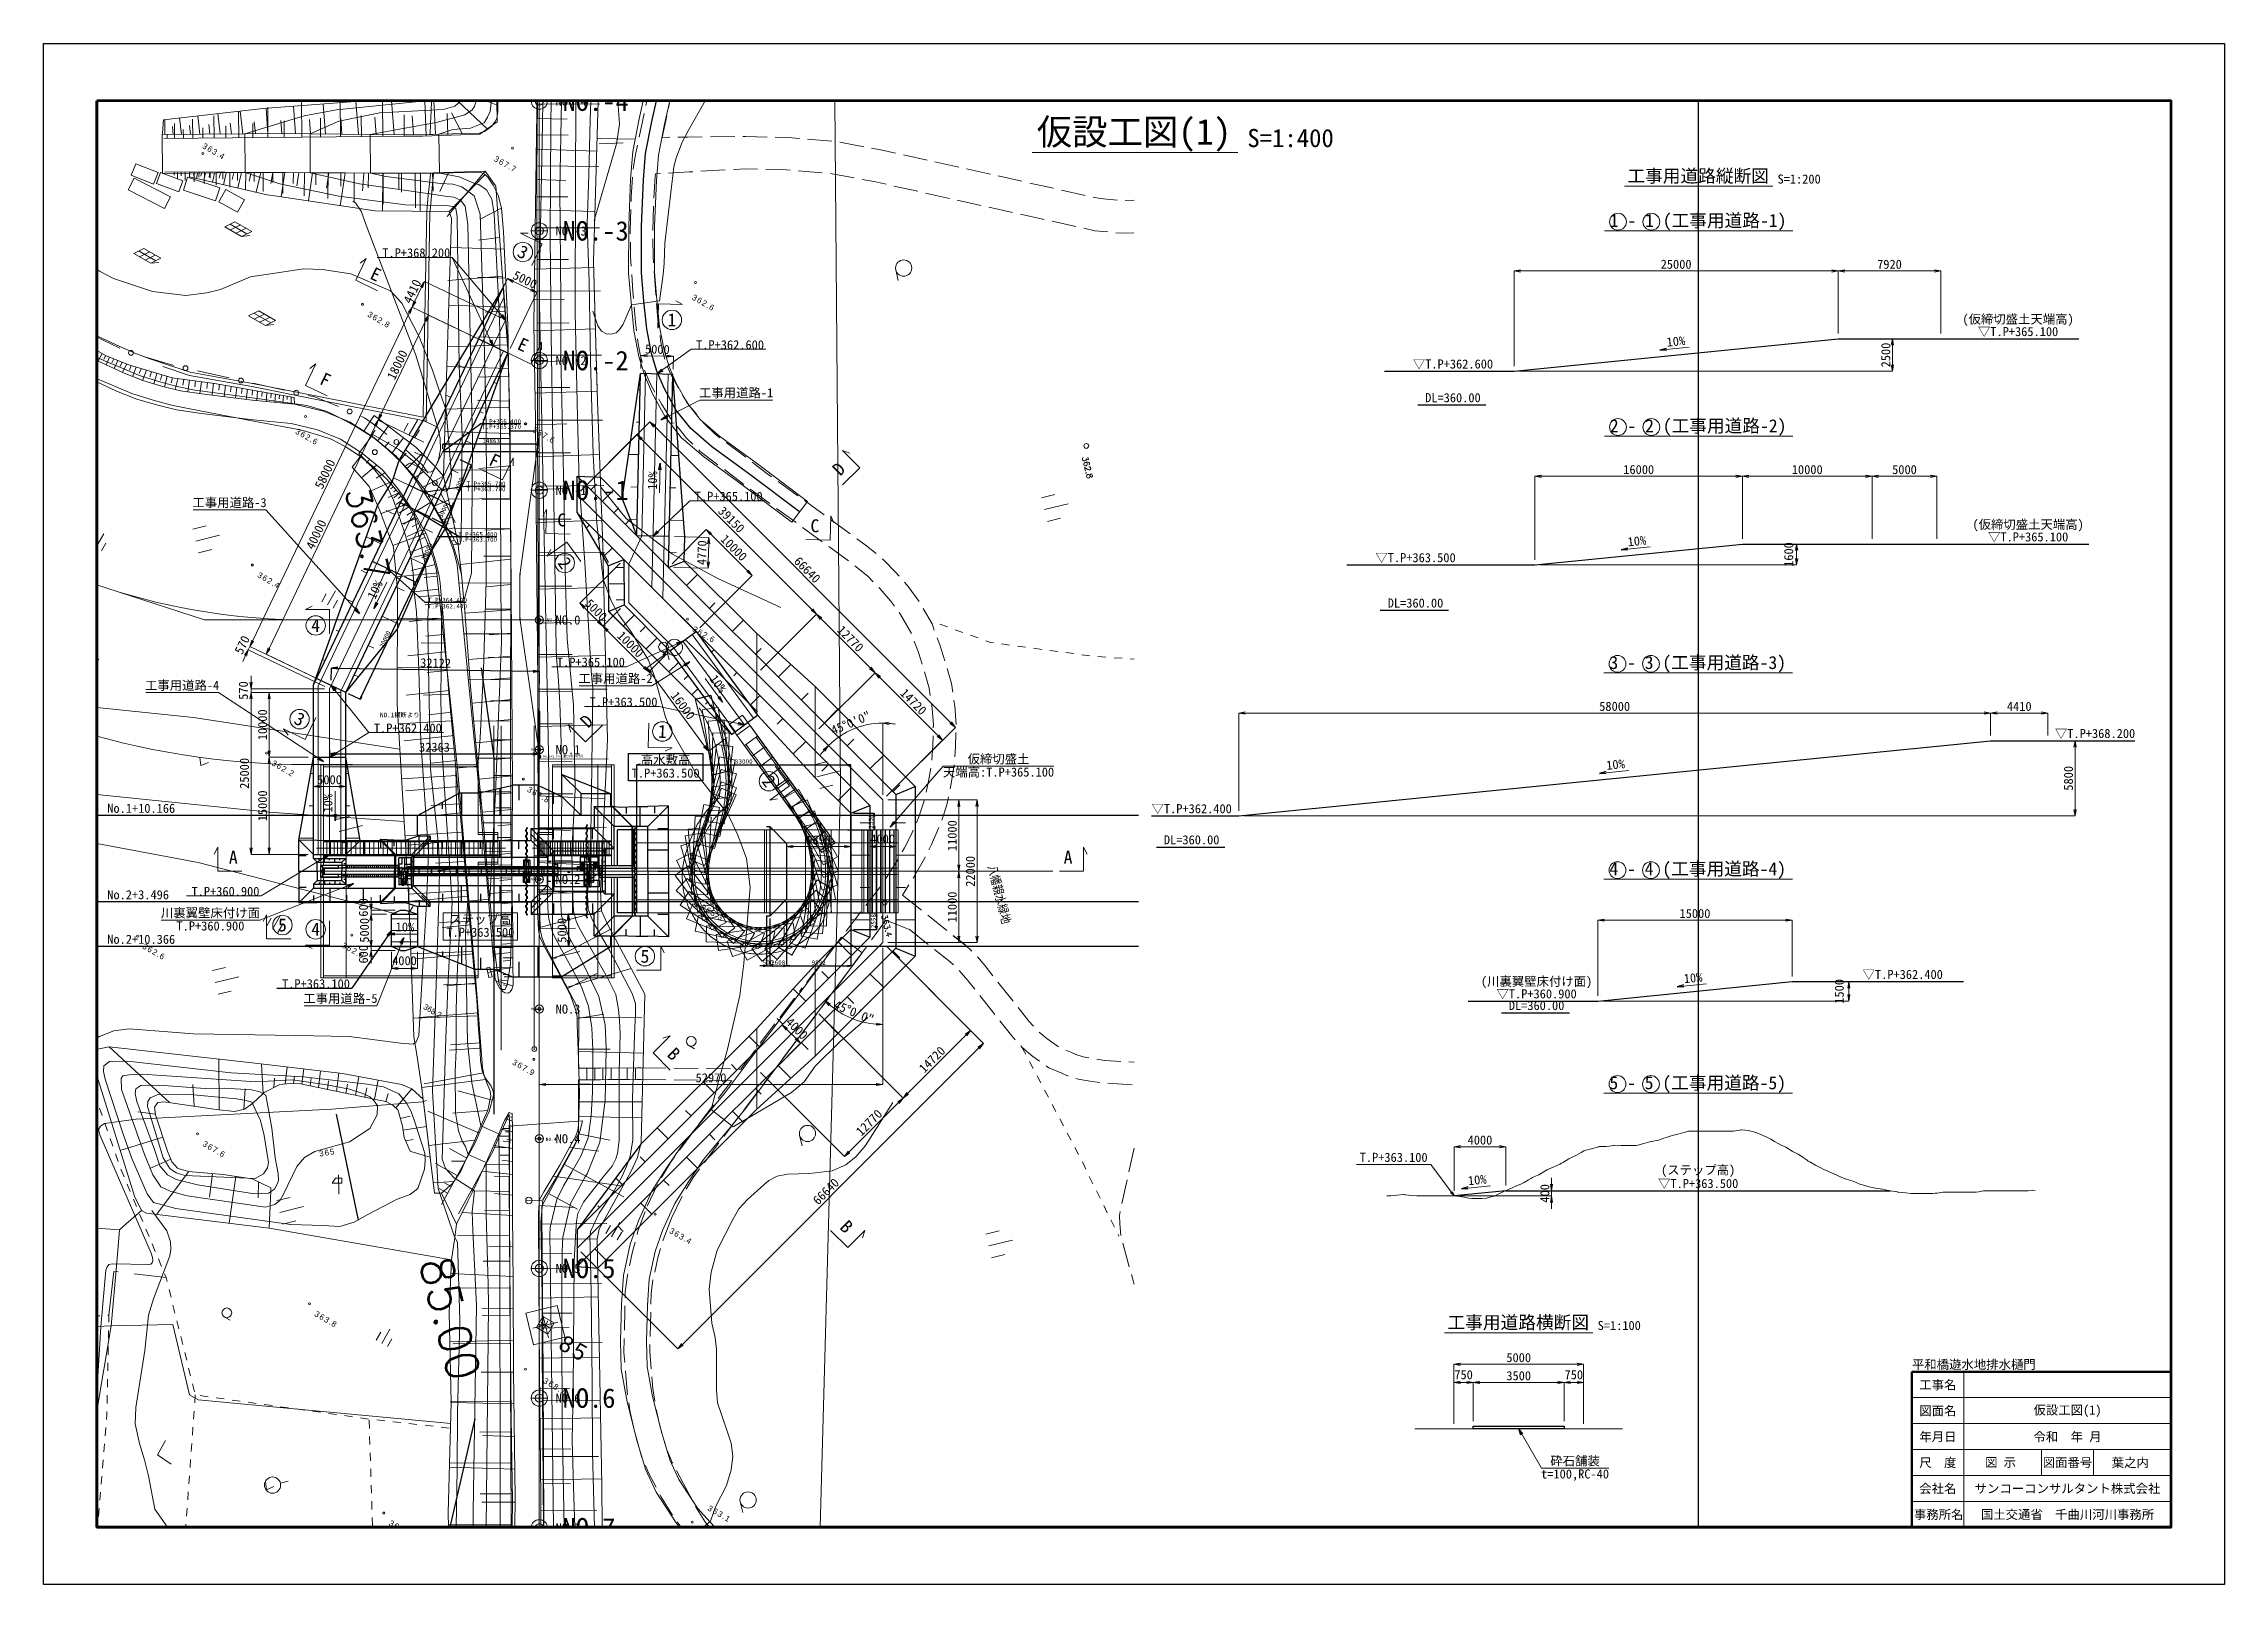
# Paper-space layout '仮設工図(1)' of a CAD drawing. Header units: millimetres. Extents: x -60 to 360, y -71 to 226.
# The model-space entities are those that its viewports show. They can reach past a viewport. Long polylines and large blocks are cut down to what shows.
import ezdxf
from ezdxf.enums import TextEntityAlignment as Align

# ---------------------------------------------------------------- set-up
doc = ezdxf.new("R2010")
doc.units = ezdxf.units.MM
doc.header["$LTSCALE"] = 400
doc.header["$PDSIZE"] = 300
for name, pattern in [('53003', [0.75, 0.5, -0.25]), ('561019', [1, 0.5, -0.5]), ('56201', [2.5, 1.25, -1.25]), ('56301', [0.5, 0.25, -0.25]), ('56302', [2, 1.5, -0.5]), ('57103', [5.5, 5, -0.5]), ('CENTER', [2, 1.25, -0.25, 0.25, -0.25]), ('SXF_一点短鎖線', [9.25, 6, -1.5, 0.25, -1.5]), ('SXF_一点鎖線', [18.5, 12, -1.5, 3.5, -1.5]), ('SXF_二点短鎖線', [11, 6, -1.5, 0.25, -1.5, 0.25, -1.5]), ('SXF_跳び破線', [12, 6, -6]), ('一点短鎖線', [9.25, 6, -1.5, 0.25, -1.5]), ('破線', [7.5, 6, -1.5])]:
    doc.linetypes.add(name, pattern=pattern)
doc.layers.get('Defpoints').update_dxf_attribs({"color": 153})
for name, color, linetype, lineweight in [('1103000', 8, 'Continuous', 18), ('D-BGD', 7, 'Continuous', 13), ('D-BGD-数値図化', 7, 'Continuous', 13), ('D-BMK', 2, 'SXF_一点短鎖線', 13), ('D-BMK-HTXT', 7, 'Continuous', 13), ('D-BMK-OTRS', 7, 'Continuous', 13), ('D-BYP', 7, 'Continuous', 13), ('D-BYP-STR1', 2, 'Continuous', 13), ('D-BYP-STR2', 6, 'Continuous', 25), ('D-BYP-STR4', 6, 'Continuous', 25), ('D-BYP-STR8', 150, 'Continuous', 25), ('D-STR', 1, 'Continuous', 25), ('D-STR-DIM', 7, 'Continuous', 13), ('D-STR-HTXT', 7, 'Continuous', 13), ('D-STR-TXT', 7, 'Continuous', 13), ('D-TTL', 2, 'Continuous', 140), ('D-TTL-FRAM', 2, 'Continuous', 50), ('D-TTL-LINE', 7, 'Continuous', 13), ('D-TTL-TXT', 7, 'Continuous', 13), ('●予備設計_LP横断', 7, 'Continuous', 13), ('開削', 5, 'Continuous', 25), ('開削（一次掘削）', 5, 'Continuous', 25)]:
    doc.layers.add(name, color=color, linetype=linetype, lineweight=lineweight)
doc.layers.add('D-WORK2', color=11, linetype='Continuous', plot=False)
doc.layers.add('Defpoints2', color=11, linetype='Continuous', plot=False)
doc.layers.add('★車両軌跡', color=4, linetype='Continuous', lineweight=13, plot=False)
doc.styles.add('BIGFONT', font='txt', dxfattribs={"height": 0.2, "bigfont": 'BIGFONT'})
doc.styles.add('MS UI Gothic', font='MS UI Gothic.ttf')
doc.styles.add('MS ゴシック', font='MS Gothic.ttf')
doc.styles.add('Style-WORKING', font='WORKING.shx')
doc.styles.add('ＭＳ ゴシック', font='MS Gothic.ttf')
doc.linetypes.add('56130', pattern='A,1,-0.375,[44,dgnlstyle-dm500.shx,S=0.0012,R=0,X=0,Y=0],-0.375', length=1.75)
doc.dimstyles.new('DIM-100-F', dxfattribs={"dimscale": 100, "dimtxt": 3.5, "dimasz": 2.5, "dimexe": 0, "dimexo": 2, "dimgap": 0.8, "dimtad": 1, "dimdec": 0, "dimzin": 0, "dimdsep": 46, "dimtxsty": 'MS ゴシック', "dimblk": 'OPEN', "dimcen": 0.1, "dimclrd": 256, "dimclre": 256, "dimclrt": 256, "dimaunit": 1, "dimadec": 4, "dimazin": 0, "dimtfac": 1, "dimtdec": 0, "dimtmove": 2, "dimatfit": 3, "dimldrblk": 'OPEN', "dimfxl": 1, "dimtolj": 1, "dimtzin": 0, "dimlwd": -1, "dimlwe": -1, "dimarcsym": 2})
doc.dimstyles.new('DIM-200-F', dxfattribs={"dimscale": 200, "dimtxt": 3.5, "dimasz": 2.5, "dimexe": 0, "dimexo": 2, "dimgap": 0.8, "dimtad": 1, "dimdec": 0, "dimzin": 0, "dimdsep": 46, "dimtxsty": 'MS ゴシック', "dimblk": 'OPEN', "dimcen": 0.1, "dimclrd": 256, "dimclre": 256, "dimclrt": 256, "dimaunit": 1, "dimadec": 4, "dimazin": 0, "dimtfac": 1, "dimtdec": 0, "dimtmove": 2, "dimatfit": 3, "dimldrblk": 'OPEN', "dimfxl": 1, "dimtolj": 1, "dimtzin": 0, "dimlwd": -1, "dimlwe": -1, "dimarcsym": 2})
doc.dimstyles.new('DIM-300-F', dxfattribs={"dimscale": 300, "dimtxt": 3.5, "dimasz": 2.5, "dimexe": 0, "dimexo": 2, "dimgap": 0.8, "dimtad": 1, "dimdec": 0, "dimzin": 0, "dimdsep": 46, "dimtxsty": 'MS ゴシック', "dimblk": 'OPEN', "dimcen": 0.1, "dimclrd": 256, "dimclre": 256, "dimclrt": 256, "dimaunit": 1, "dimadec": 4, "dimazin": 0, "dimtfac": 1, "dimtdec": 0, "dimtmove": 2, "dimatfit": 3, "dimldrblk": 'OPEN', "dimfxl": 1, "dimtolj": 1, "dimtzin": 0, "dimlwd": -1, "dimlwe": -1, "dimarcsym": 2})
doc.dimstyles.new('DIM-400-F', dxfattribs={"dimscale": 400, "dimtxt": 3.5, "dimasz": 2.5, "dimexe": 0, "dimexo": 2, "dimgap": 0.8, "dimtad": 1, "dimdec": 0, "dimzin": 0, "dimdsep": 46, "dimtxsty": 'MS ゴシック', "dimblk": 'OPEN', "dimcen": 0.1, "dimclrd": 256, "dimclre": 256, "dimclrt": 256, "dimaunit": 1, "dimadec": 4, "dimazin": 0, "dimtfac": 1, "dimtdec": 0, "dimtmove": 2, "dimatfit": 3, "dimldrblk": 'OPEN', "dimfxl": 1, "dimtolj": 1, "dimtzin": 0, "dimlwd": -1, "dimlwe": -1, "dimarcsym": 2})
doc.dimstyles.new('DIM-50-F', dxfattribs={"dimscale": 50, "dimtxt": 3.5, "dimasz": 2.5, "dimexe": 0, "dimexo": 2, "dimgap": 0.8, "dimtad": 1, "dimdec": 0, "dimzin": 0, "dimdsep": 46, "dimtxsty": 'MS ゴシック', "dimblk": 'OPEN', "dimcen": 0.1, "dimclrd": 256, "dimclre": 256, "dimclrt": 256, "dimaunit": 1, "dimadec": 4, "dimazin": 0, "dimtfac": 1, "dimtdec": 0, "dimtmove": 2, "dimatfit": 3, "dimldrblk": 'OPEN', "dimfxl": 1, "dimtolj": 1, "dimtzin": 0, "dimlwd": -1, "dimlwe": -1, "dimarcsym": 2})

psp = doc.layouts.new('仮設工図(1)')

msp = doc.modelspace()

# ---------------------------------------------------------------- texts
at = {"layer": 'D-BGD', "linetype": 'Continuous'}
for s, height, rotation, style, p in [('362.8', 900, 283.669421, 'BIGFONT', (158932.8, 220376.7)), ('八幡親水緑地', 1400, 284.109125, 'BIGFONT', (144271.8, 157212.3)), ('363.4', 900, 283.669421, 'BIGFONT', (127973.5, 149712.2)), ('368.2', 900, 330.109125, 'Style-WORKING', (57220.4, 135351.3)), ('85.00', 5000, 284.109125, 'BIGFONT', (56684.8, 96301.7))]:
    msp.add_text(s, height=height, rotation=rotation, dxfattribs=dict(at, style=style)).set_placement(p)
at = {"layer": 'D-BGD', "linetype": 'Continuous', "style": 'BIGFONT', "oblique": 360}
msp.add_text('363.7', height=3750, rotation=283.669421, dxfattribs=at).set_placement((45222.5, 215191))
at = {"layer": 'D-BGD', "linetype": 'Continuous', "char_height": 900, "attachment_point": 7, "line_spacing_factor": 0.722892, "style": 'Style-WORKING'}
for s, insert, rotation in [('\\T1.281;363.4', (23145.6, 268086.5), 330.109125), ('\\T1.283;367.7', (68121.9, 266104, 367662), 330.109125), ('\\T1.284;362.8', (48619.6, 242120.3, 362804), 330.109125), ('\\T1.287;362.6', (98667.8, 244742.3), 330.109125), ('\\T1.287;362.6', (37492.5, 224072.3), 330.109125), ('\\T1.287;367.6', (74063.2, 224328.8, 367608), 330.109125), ('\\T1.281;362.4', (31634.5, 201920.3, 362424), 330.109125), ('\\T1.287;362.6', (98744.8, 193582.8, 362613), 330.109125), ('\\T1.281;362.4', (3847.1, 190211.6, 362429), 330.109125), ('\\T1.284;362.2', (33834.7, 172923.5, 362164), 330.109125), ('\\T1.284;367.8', (73250.8, 168859.4, 367818), 330.109125), ('\\T1.284;363.3', (100026.4, 150700.4, 363288), 330.109125), ('\\T1.287;362.6', (13902.3, 144670.5, 362562), 330.109125), ('\\T1.287;362.6', (44664.8, 144848.1, 362556), 330.109125), ('\\T1.287;367.9', (70953.2, 126783.8), 330.109125), ('\\T1.287;367.6', (23182.9, 114206, 367560), 330.109125), ('\\T1.257;365', (41348.7, 112495.4), 9.295119), ('\\T1.281;363.4', (95174, 100792.1), 330.109125), ('\\T1.284;363.8', (40430.9, 87982.2, -2194), 330.109125), ('\\T1.315;368.1', (75726.6, 77661.6, 368080), 330.109125), ('\\T1.315;363.1', (101072.1, 58019.6), 330.109125), ('\\T1.284;363.7', (51907.9, 55726.8, 363661), 330.109125)]:
    msp.add_mtext(s, dxfattribs=dict(at, insert=insert, rotation=rotation))
at = {"layer": 'D-BMK-HTXT', "style": 'MS ゴシック'}
for s, p in [('NO.-4', (77746.8, 274566.9, -354000)), ('NO.-3', (77746.8, 254566.9, -354000)), ('NO.-2', (77746.8, 234566.9, -354000)), ('NO.-1', (77746.8, 214566.9, -354000)), ('NO.0', (77746.8, 194566.9, -354000)), ('NO.1  ', (77746.9, 174566.9, -354000)), ('NO.2  ', (77746.7, 154566.9, -723050)), ('NO.3  ', (77746.8, 134566.9, -354000)), ('NO.4', (77746.8, 114566.9, -354000)), ('NO.5', (77746.8, 94571, -354000)), ('NO.6', (77746.8, 74566.9, -354000)), ('NO.7', (77746.8, 54566.9, -354000))]:
    msp.add_text(s, height=1400, dxfattribs=at).set_placement(p)
at = {"layer": 'D-STR-TXT', "style": 'MS ゴシック'}
for s, p in [('T.P+368.200', (56241.2, 252589.4, 0)), ('T.P+362.600', (104642.4, 238410.4, -110636.4)), ('T.P+365.100', (104435.9, 215042.5, -330768)), ('T.P+365.100', (83181.3, 189465.6, 364000)), ('T.P+363.500', (88217.6, 183324.8, 0)), ('T.P+362.400', (54941.9, 179298.9, 354000)), ('天端高:T.P+365.100', (146056.5, 172518.7, -354000)), ('T.P+360.900', (26809.8, 154113.8, 0)), ('T.P+360.900', (24489.4, 148787, -354000)), ('T.P+363.500', (66132, 147818.8, -354000)), ('t=100,RC-40', (234992.2, 64279.6, -354000))]:
    msp.add_text(s, height=1400, dxfattribs=at).set_placement(p, align=Align.TOP_CENTER)
at = {"layer": 'D-STR-TXT', "style": 'ＭＳ ゴシック'}
for s, rotation, p in [('3', 334.446123, (72683.7, 252015.5, 78.4)), ('E', 334.446075, (49999.6, 248579, -354000)), ('1', 358.670099, (95678, 241564, 371993.8)), ('E', 334.446075, (72716.7, 237717.3, -354000)), ('F', 334.446075, (42235.2, 232339.9, -354000)), ('F', 334.446075, (68320.4, 219867.8, -354000)), ('D', 45, (121425.5, 218574.7)), ('C', 358.670099, (78677.5, 210701.9, 23232)), ('C', 358.670099, (117730.5, 209795.3, 23232)), ('2', 305.946, (79164.3, 204071.3, 342767.9)), ('3', 334.446123, (38248.3, 179994.6, 78.4)), ('D', 45, (82533, 179682.2)), ('1', 358.670099, (94204.4, 178091.7, -246046.8)), ('2', 305.946, (110646.9, 170416.2, -23232)), ('5', 0, (35596, 148244.9)), ('4', 0, (40719.5, 147590.9, 78.4)), ('B', 315, (95981.5, 128361.7)), ('B', 315, (122622.1, 101721.1))]:
    msp.add_text(s, height=2000, rotation=rotation, dxfattribs=at).set_placement(p, align=Align.MIDDLE_CENTER)
at = {"layer": 'D-STR-TXT', "style": 'MS ゴシック'}
for s, p in [('(仮締切盛土天端高)', (303330.6, 240554.2, -354000)), ('▽T.P+365.100', (303330.6, 238630.2, -354000)), ('▽T.P+362.600', (216155.9, 233630.2, -354000)), ('工事用道路-1', (105569.3, 229187.8, 9237)), ('工事用道路-3', (27432, 212257.7, -354000)), ('(仮締切盛土天端高)', (304883.8, 208889.7, -354000)), ('▽T.P+365.100', (304883.8, 206965.8, -354000)), ('▽T.P+363.500', (210384.3, 203765.8, -354000)), ('工事用道路-4', (20118.3, 184076.9, -354000)), ('工事用道路-2', (86970.7, 185125.6, -354000)), ('▽T.P+368.200', (315204.4, 176652.1, -354000)), ('仮締切盛土', (146056.5, 172718.7, -354000)), ('▽T.P+362.400', (175853.6, 165052.1, -354000)), ('川裏翼壁床付け面', (24489.4, 148987, -354000)), ('ステップ高', (66132, 148018.8, -354000)), ('▽T.P+362.400', (285537.8, 139497.3, -354000)), ('(川裏翼壁床付け面)', (229059.1, 138421.3, -354000)), ('▽T.P+360.900', (229059.1, 136497.3, -354000)), ('工事用道路-5', (44535.3, 135784.6, 354000)), ('T.P+363.100', (207010.8, 111284.2, -354000)), ('(ステップ高)', (253981.7, 109339.1, -354000)), ('▽T.P+363.500', (253981.7, 107252, -354000)), ('砕石舗装', (234992.2, 64479.6, -354000))]:
    msp.add_text(s, height=1400, dxfattribs=at).set_placement(p, align=Align.BOTTOM_CENTER)
for rotation, p in [(5.710593, (250646.9, 237133.1, -354000)), (88.670099, (93796.1, 216753.3, 140609.6)), (5.710593, (244634.9, 206344.5, -354000)), (64.446123, (50875.2, 199453.2, 156.7)), (306.346772, (101899.4, 184776.4, -23232)), (5.710593, (241339.2, 171872.1, -354000)), (90, (43720.1, 167008.3, 0)), (360, (54488.6, 146816.4, -354000)), (5.710593, (253297.9, 138974.9, -354000)), (5.710593, (220004.6, 107816.5, -354000))]:
    msp.add_text('10%%%', height=1400, rotation=rotation, dxfattribs=at).set_placement(p, align=Align.BOTTOM_CENTER)
at = {"layer": 'D-STR-TXT', "style": 'ＭＳ ゴシック'}
for s, p in [('4', (40719.5, 194427.4, 78.4)), ('A', (28013.8, 158673.2)), ('A', (156786.4, 158673.2)), ('5', (91514.7, 143415.8))]:
    msp.add_text(s, height=2000, dxfattribs=at).set_placement(p, align=Align.MIDDLE_CENTER)
at = {"layer": 'D-TTL-TXT', "style": 'MS ゴシック'}
for s, height, p in [('仮設工図(1)', 4000, (166957.3, 267351.6)), ('S=1:400', 2800, (191109.7, 267351.6)), ('工事用道路縦断図', 2000, (253981.7, 262151.7, -354000)), ('S=1:200', 1400, (269558, 262151.7, -354000)), ('1 - 1 (工事用道路-1)', 2000, (253981.7, 255285.3, -354000)), ('2 - 2 (工事用道路-2)', 2000, (253981.7, 223620.8, -354000)), ('3 - 3 (工事用道路-3)', 2000, (253915.1, 187107.1, -354000)), ('4 - 4 (工事用道路-4)', 2000, (253915.1, 155297.2, -354000)), ('5 - 5 (工事用道路-5)', 2000, (253915.1, 122298.8, -354000)), ('工事用道路横断図', 2000, (226232.3, 85355.8, -354000)), ('S=1:100', 1400, (241808.5, 85355.8, -354000))]:
    msp.add_text(s, height=height, dxfattribs=at).set_placement(p, align=Align.BOTTOM_CENTER)
msp.add_text('平和橋遊水地排水樋門', height=1400, dxfattribs=at).set_placement((286957.3, 79351.6), align=Align.BOTTOM_LEFT)
for s, p in [('工事名', (290957.3, 77351.6)), ('図面名', (290957.3, 73351.6)), ('仮設工図(1)', (310957.3, 73351.6)), ('年月日', (290957.3, 69351.6)), ('令和  年 月', (310957.3, 69351.6)), ('尺\u3000度', (290957.3, 65351.6)), ('図 示', (300636.5, 65351.6)), ('図面番号', (310957.3, 65351.6)), ('葉之内', (320636.5, 65351.6)), ('会社名', (290957.3, 61351.6)), ('サンコーコンサルタント株式会社', (310957.3, 61351.6)), ('事務所名', (291085.8, 57351.6)), ('国土交通省\u3000千曲川河川事務所', (310957.3, 57351.6))]:
    msp.add_text(s, height=1400, dxfattribs=at).set_placement(p, align=Align.MIDDLE)
at = {"layer": 'Defpoints', "style": 'ＭＳ ゴシック'}
for s, p in [('NO.-4', (78806.6, 273776.4)), ('NO.-3', (78806.6, 253776.4)), ('NO.-2', (78806.6, 233776.4)), ('NO.-1', (78806.6, 213776.4)), ('NO.5', (78806.6, 93776.4)), ('NO.6', (78806.6, 73776.4)), ('NO.7', (78806.6, 53776.4))]:
    msp.add_text(s, height=3000, rotation=360, dxfattribs=at).set_placement(p)
at = {"layer": 'Defpoints', "linetype": 'SXF_一点短鎖線', "style": 'MS ゴシック'}
for p in [(216155.9, 228430.2, -354000), (210384.3, 196765.8, -354000), (175853.6, 160252.1, -354000), (229059.1, 134697.3, -354000)]:
    msp.add_text('DL=360.00', height=1400, dxfattribs=at).set_placement(p, align=Align.BOTTOM_CENTER)
at = {"layer": 'Defpoints', "style": 'MS ゴシック'}
for s, height, p in [('T.P+366.400', 700, (69388.3, 226257.8, 354078.4)), ('T.P+365.370', 700, (69388.3, 225444.8, 354078.4)), ('T.P+365.700', 700, (67000.8, 216628, 354078.4)), ('T.P+363.700', 700, (67000.8, 215815, 354078.4)), ('T.P+365.400', 700, (65706.7, 208840.9, 354078.4)), ('T.P+363.700', 700, (65706.7, 208027.9, 354078.4)), ('T.P+364.400', 700, (61067.8, 198700.8, 354078.4)), ('T.P+362.400', 700, (61067.8, 197743.5, 354078.4)), ('T.P+363.100', 1400, (40773.6, 139871.6, 354000))]:
    msp.add_text(s, height=height, dxfattribs=at).set_placement(p, align=Align.TOP_CENTER)
at = {"layer": 'Defpoints', "linetype": 'Continuous', "lineweight": 13, "style": 'ＭＳ ゴシック'}
msp.add_text('NO.0', height=525, dxfattribs=at).set_placement((76359, 195003.3))
at = {"layer": 'Defpoints', "style": 'MS ゴシック'}
for s, p in [('No.1+10.166', (8574.7, 165110.4)), ('No.2+3.496', (8574.7, 151780.4)), ('No.2+10.366', (8574.7, 144910.4))]:
    msp.add_text(s, height=1400, dxfattribs=at).set_placement(p, align=Align.BOTTOM_LEFT)
at = {"layer": 'Defpoints', "style": 'ＭＳ ゴシック'}
msp.add_text('NO.4', height=525, dxfattribs=at).set_placement((76226.6, 114927.6, -329093))
at = {"layer": 'Defpoints', "linetype": 'Continuous', "lineweight": 13, "char_height": 350, "attachment_point": 4, "style": 'ＭＳ ゴシック'}
for s, insert, rotation in [('NO.1 ', (73969, 175283.2, 0), 0.563701), ('NO.1+1.076(摺り付け端部)', (75824.4, 174166.7, 0), 0.770419), ('NO.2 ', (73968.9, 155283.2, -369050), 0.563701), ('NO.3 ', (73969, 135283.2, 0), 0.563701)]:
    msp.add_mtext(s, dxfattribs=dict(at, insert=insert, rotation=rotation))
at = {"layer": 'Defpoints', "linetype": 'Continuous', "insert": (77966.2, 82934.1), "char_height": 2500, "attachment_point": 7, "rotation": 330.109125, "line_spacing_factor": 0.722892, "style": 'MS UI Gothic'}
msp.add_mtext('\\FWORKING.shx;\\T1.250;85', dxfattribs=at)
at = {"layer": 'Defpoints2', "style": 'MS ゴシック'}
for s, height, p in [('NO.1横断より', 700, (53702.5, 180065.7, -354000)), ('高水敷高', 1400, (94710.6, 172559.4, -354000))]:
    msp.add_text(s, height=height, dxfattribs=at).set_placement(p, align=Align.BOTTOM_CENTER)
msp.add_text('T.P+363.500', height=1400, dxfattribs=at).set_placement((94710.6, 172359.4, -354000), align=Align.TOP_CENTER)

# ---------------------------------------------------------------- blocks, each defined once
blk = doc.blocks.new('M2244_1')
at = {"layer": '1103000', "linetype": 'Continuous', "lineweight": 15}
blk.add_line((0, 0), (2.5, 0), dxfattribs=at)
blk.add_circle((2, 0), 0.5, dxfattribs=at)
blk = doc.blocks.new('M2242')
at = {"layer": '●予備設計_LP横断', "linetype": 'Continuous', "lineweight": 15}
for p, q in [((0, 0), (2, 0)), ((1.5, 0.75), (1.5, -0.75)), ((1.5, 0.75), (2, 0.75)), ((2, 0.75), (2, -0.75)), ((1.5, -0.75), (2, -0.75))]:
    blk.add_line(p, q, dxfattribs=at)
blk = doc.blocks.new('M6334')
at = {"layer": '●予備設計_LP横断', "linetype": 'Continuous', "lineweight": 9}
for p, q in [((-1, -1.25), (-1, 0.15)), ((0, -1.25), (0, 1.25)), ((1, -1.25), (1, 0.15))]:
    blk.add_line(p, q, dxfattribs=at)
blk = doc.blocks.new('M6331')
at = {"layer": '●予備設計_LP横断', "linetype": 'Continuous', "lineweight": 9}
blk.add_line((0, -0.75), (1, -0.75), dxfattribs=at)
blk.add_circle((0, 0), 0.75, dxfattribs=at)
blk = doc.blocks.new('M6313')
at = {"layer": '●予備設計_LP横断', "linetype": 'Continuous', "lineweight": 9, "flags": 128}
blk.add_lwpolyline([(-0.75, 0), (0, -1), (0.75, 0)], dxfattribs=at)
blk = doc.blocks.new('M6216')
at = {"layer": 'D-BGD-数値図化', "linetype": 'Continuous', "lineweight": 15}
for p, q in [((-0.93, 0.61), (-0.97, -0.33)), ((0.75, -1.3), (-0.75, 1.3))]:
    blk.add_line(p, q, dxfattribs=at)
at = {"layer": 'D-BGD-数値図化', "linetype": 'Continuous', "lineweight": 15, "flags": 128}
for points in [[(0.33, 0.42), (-0.97, -0.33)], [(-0.93, 0.61), (-0.07, 1.11)], [(-0.07, 1.11), (0.33, 0.42)]]:
    blk.add_lwpolyline(points, dxfattribs=at)
blk = doc.blocks.new('M7312')
at = {"layer": '●予備設計_LP横断', "linetype": 'Continuous', "lineweight": 20}
blk.add_circle((0, 0), 0.15, dxfattribs=at)
blk = doc.blocks.new('M5255')
at = {"layer": '●予備設計_LP横断', "linetype": 'Continuous', "lineweight": 15}
for p, q in [((-1, -1), (-1, 1)), ((-1, 1), (1, 1)), ((-0.8, 0), (0.8, 0)), ((0, -0.8), (0, 0.8)), ((1, -1), (1, 1)), ((-1, -1), (1, -1))]:
    blk.add_line(p, q, dxfattribs=at)
blk = doc.blocks.new('M6217')
at = {"layer": 'D-BGD-数値図化', "linetype": 'Continuous', "lineweight": 9}
for p, q in [((-1.03, 0.7), (-2, -0.75)), ((-1.5, 0), (1.5, 0)), ((-1.03, 0.7), (1.97, 0.7)), ((-0.03, 0.7), (-1, -0.75)), ((0.97, 0.7), (0, -0.75)), ((1.97, 0.7), (1, -0.75)), ((1, -0.75), (2, 0)), ((-2, -0.75), (1, -0.75))]:
    blk.add_line(p, q, dxfattribs=at)
blk = doc.blocks.new('_Open')
at = {"color": 0, "linetype": 'ByBlock', "lineweight": -2}
for p, q in [((-1, 0.17), (0, 0)), ((-1, -0.17), (0, 0)), ((0, 0), (-1, 0))]:
    blk.add_line(p, q, dxfattribs=at)
blk = doc.blocks.new('*D70')
at = {"layer": 'Defpoints', "color": 0, "ltscale": 1500, "transparency": 16777216}
for p in [(83962, 157085), (84062, 157370), (84062, 157085)]:
    blk.add_point(p, dxfattribs=at)
at = {"layer": 'Defpoints2', "ltscale": 1500, "transparency": 16777216}
for p, q in [((83837, 157370), (83712, 157370)), ((83962, 157185), (83962, 157370)), ((83962, 157370), (84062, 157370)), ((84062, 157185), (84062, 157370)), ((84187, 157370), (84312, 157370))]:
    blk.add_line(p, q, dxfattribs=at)
at = {"layer": 'Defpoints2', "ltscale": 1500, "transparency": 16777216, "xscale": 125, "yscale": 125, "zscale": 125}
blk.add_blockref('_Open', (83962, 157370), dxfattribs=at)
at = {"layer": 'Defpoints2', "ltscale": 1500, "transparency": 16777216, "xscale": 125, "yscale": 125, "zscale": 125, "rotation": 180}
blk.add_blockref('_Open', (84062, 157370), dxfattribs=at)
at = {"layer": 'Defpoints2', "ltscale": 1500, "transparency": 16777216, "insert": (84012, 157518), "char_height": 175, "attachment_point": 5, "style": 'MS ゴシック'}
blk.add_mtext('\\A1;100', dxfattribs=at)
blk = doc.blocks.new('*D71')
at = {"layer": 'Defpoints', "color": 0, "ltscale": 1500, "transparency": 16777216}
for p in [(83849, 157010), (83962, 157085), (83962, 157010)]:
    blk.add_point(p, dxfattribs=at)
at = {"layer": 'Defpoints2', "ltscale": 1500, "transparency": 16777216}
for p, q in [((83849, 157210), (83849, 157335)), ((83862, 157085), (83849, 157085)), ((83849, 157085), (83849, 157010)), ((83862, 157010), (83849, 157010)), ((83849, 156885), (83849, 156760))]:
    blk.add_line(p, q, dxfattribs=at)
at = {"layer": 'Defpoints2', "ltscale": 1500, "transparency": 16777216, "xscale": 125, "yscale": 125, "zscale": 125}
for p, rotation in [((83849, 157085), 270), ((83849, 157010), 90)]:
    blk.add_blockref('_Open', p, dxfattribs=dict(at, rotation=rotation))
at = {"layer": 'Defpoints2', "ltscale": 1500, "transparency": 16777216, "insert": (83701, 157048), "char_height": 175, "attachment_point": 5, "rotation": 90, "style": 'MS ゴシック'}
blk.add_mtext('\\A1;75', dxfattribs=at)
blk = doc.blocks.new('*D72')
at = {"layer": 'Defpoints', "color": 0, "ltscale": 1500, "transparency": 16777216}
for p in [(82662, 157010), (82662, 156010), (83159, 156010)]:
    blk.add_point(p, dxfattribs=at)
at = {"layer": 'Defpoints2', "ltscale": 1500, "transparency": 16777216}
for p, q in [((82762, 157010), (83159, 157010)), ((82762, 156010), (83159, 156010)), ((83159, 156885), (83159, 156135))]:
    blk.add_line(p, q, dxfattribs=at)
at = {"layer": 'Defpoints2', "ltscale": 1500, "transparency": 16777216, "xscale": 125, "yscale": 125, "zscale": 125}
for p, rotation in [((83159, 157010), 90), ((83159, 156010), 270)]:
    blk.add_blockref('_Open', p, dxfattribs=dict(at, rotation=rotation))
at = {"layer": 'Defpoints2', "ltscale": 1500, "transparency": 16777216, "insert": (83032, 156510), "char_height": 175, "attachment_point": 5, "rotation": 90, "style": 'MS ゴシック'}
blk.add_mtext('\\A1;1000', dxfattribs=at)
blk = doc.blocks.new('*D61')
at = {"layer": 'Defpoints', "color": 0, "ltscale": 1500, "transparency": 16777216}
for p in [(82662, 157510), (82662, 157010), (83159, 157510)]:
    blk.add_point(p, dxfattribs=at)
at = {"layer": 'Defpoints2', "ltscale": 1500, "transparency": 16777216}
for p, q in [((82762, 157510), (83159, 157510)), ((82762, 157010), (83159, 157010)), ((83159, 157135), (83159, 157385))]:
    blk.add_line(p, q, dxfattribs=at)
at = {"layer": 'Defpoints2', "ltscale": 1500, "transparency": 16777216, "xscale": 125, "yscale": 125, "zscale": 125}
for p, rotation in [((83159, 157510), 90), ((83159, 157010), 270)]:
    blk.add_blockref('_Open', p, dxfattribs=dict(at, rotation=rotation))
at = {"layer": 'Defpoints2', "ltscale": 1500, "transparency": 16777216, "insert": (83032, 157260), "char_height": 175, "attachment_point": 5, "rotation": 90, "style": 'MS ゴシック'}
blk.add_mtext('\\A1;500', dxfattribs=at)
blk = doc.blocks.new('*D62')
at = {"layer": 'Defpoints', "color": 0, "ltscale": 1500, "transparency": 16777216}
for p in [(82662, 156010), (82662, 155510), (83159, 155510)]:
    blk.add_point(p, dxfattribs=at)
at = {"layer": 'Defpoints2', "ltscale": 1500, "transparency": 16777216}
for p, q in [((82762, 156010), (83159, 156010)), ((82762, 155510), (83159, 155510)), ((83159, 155885), (83159, 155635))]:
    blk.add_line(p, q, dxfattribs=at)
at = {"layer": 'Defpoints2', "ltscale": 1500, "transparency": 16777216, "xscale": 125, "yscale": 125, "zscale": 125}
for p, rotation in [((83159, 156010), 90), ((83159, 155510), 270)]:
    blk.add_blockref('_Open', p, dxfattribs=dict(at, rotation=rotation))
at = {"layer": 'Defpoints2', "ltscale": 1500, "transparency": 16777216, "insert": (83032, 155760), "char_height": 175, "attachment_point": 5, "rotation": 90, "style": 'MS ゴシック'}
blk.add_mtext('\\A1;500', dxfattribs=at)
blk = doc.blocks.new('*D63')
at = {"layer": 'Defpoints', "color": 0, "ltscale": 1500, "transparency": 16777216}
for p in [(82662, 155510), (82862, 155110), (83159, 155110)]:
    blk.add_point(p, dxfattribs=at)
at = {"layer": 'Defpoints2', "ltscale": 1500, "transparency": 16777216}
for p, q in [((82762, 155510), (83159, 155510)), ((82962, 155110), (83159, 155110)), ((83159, 155385), (83159, 155235))]:
    blk.add_line(p, q, dxfattribs=at)
at = {"layer": 'Defpoints2', "ltscale": 1500, "transparency": 16777216, "xscale": 125, "yscale": 125, "zscale": 125}
for p, rotation in [((83159, 155510), 90), ((83159, 155110), 270)]:
    blk.add_blockref('_Open', p, dxfattribs=dict(at, rotation=rotation))
at = {"layer": 'Defpoints2', "ltscale": 1500, "transparency": 16777216, "insert": (83037, 155310), "char_height": 175, "attachment_point": 5, "rotation": 90, "style": 'MS ゴシック'}
blk.add_mtext('\\A1;400', dxfattribs=at)
blk = doc.blocks.new('*D64')
at = {"layer": 'Defpoints', "color": 0, "ltscale": 1500, "transparency": 16777216}
for p in [(82862, 155110), (82862, 154110), (83159, 154110)]:
    blk.add_point(p, dxfattribs=at)
at = {"layer": 'Defpoints2', "ltscale": 1500, "transparency": 16777216}
for p, q in [((82962, 155110), (83159, 155110)), ((83159, 154985), (83159, 154235)), ((82962, 154110), (83159, 154110))]:
    blk.add_line(p, q, dxfattribs=at)
at = {"layer": 'Defpoints2', "ltscale": 1500, "transparency": 16777216, "xscale": 125, "yscale": 125, "zscale": 125}
for p, rotation in [((83159, 155110), 90), ((83159, 154110), 270)]:
    blk.add_blockref('_Open', p, dxfattribs=dict(at, rotation=rotation))
at = {"layer": 'Defpoints2', "ltscale": 1500, "transparency": 16777216, "insert": (83032, 154610), "char_height": 175, "attachment_point": 5, "rotation": 90, "style": 'MS ゴシック'}
blk.add_mtext('\\A1;1000', dxfattribs=at)
blk = doc.blocks.new('*D65')
at = {"layer": 'Defpoints', "color": 0, "ltscale": 1500, "transparency": 16777216}
for p in [(82662, 157510), (82862, 157910), (83159, 157910)]:
    blk.add_point(p, dxfattribs=at)
at = {"layer": 'Defpoints2', "ltscale": 1500, "transparency": 16777216}
for p, q in [((82762, 157510), (83159, 157510)), ((82962, 157910), (83159, 157910)), ((83159, 157635), (83159, 157785))]:
    blk.add_line(p, q, dxfattribs=at)
at = {"layer": 'Defpoints2', "ltscale": 1500, "transparency": 16777216, "xscale": 125, "yscale": 125, "zscale": 125}
for p, rotation in [((83159, 157910), 90), ((83159, 157510), 270)]:
    blk.add_blockref('_Open', p, dxfattribs=dict(at, rotation=rotation))
at = {"layer": 'Defpoints2', "ltscale": 1500, "transparency": 16777216, "insert": (83025, 157710), "char_height": 175, "attachment_point": 5, "rotation": 90, "style": 'MS ゴシック'}
blk.add_mtext('\\A1;400', dxfattribs=at)
blk = doc.blocks.new('*D66')
at = {"layer": 'Defpoints', "color": 0, "ltscale": 1500, "transparency": 16777216}
for p in [(82862, 158910), (83159, 158910), (82862, 157910)]:
    blk.add_point(p, dxfattribs=at)
at = {"layer": 'Defpoints2', "ltscale": 1500, "transparency": 16777216}
for p, q in [((82962, 158910), (83159, 158910)), ((83159, 158035), (83159, 158785)), ((82962, 157910), (83159, 157910))]:
    blk.add_line(p, q, dxfattribs=at)
at = {"layer": 'Defpoints2', "ltscale": 1500, "transparency": 16777216, "xscale": 125, "yscale": 125, "zscale": 125}
for p, rotation in [((83159, 158910), 90), ((83159, 157910), 270)]:
    blk.add_blockref('_Open', p, dxfattribs=dict(at, rotation=rotation))
at = {"layer": 'Defpoints2', "ltscale": 1500, "transparency": 16777216, "insert": (83032, 158410), "char_height": 175, "attachment_point": 5, "rotation": 90, "style": 'MS ゴシック'}
blk.add_mtext('\\A1;1000', dxfattribs=at)
blk = doc.blocks.new('*D25')
at = {"layer": 'Defpoints', "color": 0, "ltscale": 1500, "transparency": 16777216}
for p in [(82662, 157510), (82662, 155510), (83509, 155510)]:
    blk.add_point(p, dxfattribs=at)
at = {"layer": 'Defpoints2', "ltscale": 1500, "transparency": 16777216}
for p, q in [((82762, 157510), (83509, 157510)), ((82762, 155510), (83509, 155510)), ((83509, 157385), (83509, 155635))]:
    blk.add_line(p, q, dxfattribs=at)
at = {"layer": 'Defpoints2', "ltscale": 1500, "transparency": 16777216, "xscale": 125, "yscale": 125, "zscale": 125}
for p, rotation in [((83509, 157510), 90), ((83509, 155510), 270)]:
    blk.add_blockref('_Open', p, dxfattribs=dict(at, rotation=rotation))
at = {"layer": 'Defpoints2', "ltscale": 1500, "transparency": 16777216, "insert": (83382, 156510), "char_height": 175, "attachment_point": 5, "rotation": 90, "style": 'MS ゴシック'}
blk.add_mtext('\\A1;2000', dxfattribs=at)
blk = doc.blocks.new('*D67')
at = {"layer": 'Defpoints', "color": 0, "ltscale": 1500, "transparency": 16777216}
for p in [(82662, 155510), (82662, 154859), (83562, 155510)]:
    blk.add_point(p, dxfattribs=at)
at = {"layer": 'Defpoints2', "ltscale": 1500, "transparency": 16777216}
for p, q in [((82662, 155410), (82662, 154859)), ((83437, 154859), (82787, 154859)), ((83562, 155410), (83562, 154859))]:
    blk.add_line(p, q, dxfattribs=at)
at = {"layer": 'Defpoints2', "ltscale": 1500, "transparency": 16777216, "xscale": 125, "yscale": 125, "zscale": 125, "rotation": 180}
blk.add_blockref('_Open', (82662, 154859), dxfattribs=at)
at = {"layer": 'Defpoints2', "ltscale": 1500, "transparency": 16777216, "xscale": 125, "yscale": 125, "zscale": 125}
blk.add_blockref('_Open', (83562, 154859), dxfattribs=at)
at = {"layer": 'Defpoints2', "ltscale": 1500, "transparency": 16777216, "insert": (83112, 154987), "char_height": 175, "attachment_point": 5, "style": 'MS ゴシック'}
blk.add_mtext('\\A1;900', dxfattribs=at)
blk = doc.blocks.new('*D68')
at = {"layer": 'Defpoints', "color": 0, "ltscale": 1500, "transparency": 16777216}
for p in [(83562, 156010), (83962, 156010), (83962, 155916)]:
    blk.add_point(p, dxfattribs=at)
at = {"layer": 'Defpoints2', "ltscale": 1500, "transparency": 16777216}
for p, q in [((83562, 155910), (83562, 155916)), ((83687, 155916), (83837, 155916)), ((83962, 155910), (83962, 155916))]:
    blk.add_line(p, q, dxfattribs=at)
at = {"layer": 'Defpoints2', "ltscale": 1500, "transparency": 16777216, "xscale": 125, "yscale": 125, "zscale": 125, "rotation": 180}
blk.add_blockref('_Open', (83562, 155916), dxfattribs=at)
at = {"layer": 'Defpoints2', "ltscale": 1500, "transparency": 16777216, "xscale": 125, "yscale": 125, "zscale": 125}
blk.add_blockref('_Open', (83962, 155916), dxfattribs=at)
at = {"layer": 'Defpoints2', "ltscale": 1500, "transparency": 16777216, "insert": (83762, 155594), "char_height": 175, "attachment_point": 5, "style": 'MS ゴシック'}
blk.add_mtext('\\A1;400', dxfattribs=at)
blk = doc.blocks.new('*D69')
at = {"layer": 'Defpoints', "color": 0, "ltscale": 1500, "transparency": 16777216}
for p in [(77562, 157462), (78062, 157562), (78062, 157210)]:
    blk.add_point(p, dxfattribs=at)
at = {"layer": 'Defpoints2', "ltscale": 1500, "transparency": 16777216}
for p, q in [((77562, 157562), (77562, 157562)), ((77687, 157562), (77937, 157562)), ((78062, 157310), (78062, 157562))]:
    blk.add_line(p, q, dxfattribs=at)
at = {"layer": 'Defpoints2', "ltscale": 1500, "transparency": 16777216, "xscale": 125, "yscale": 125, "zscale": 125, "rotation": 180}
blk.add_blockref('_Open', (77562, 157562), dxfattribs=at)
at = {"layer": 'Defpoints2', "ltscale": 1500, "transparency": 16777216, "xscale": 125, "yscale": 125, "zscale": 125}
blk.add_blockref('_Open', (78062, 157562), dxfattribs=at)
at = {"layer": 'Defpoints2', "ltscale": 1500, "transparency": 16777216, "insert": (77812, 157690), "char_height": 175, "attachment_point": 5, "style": 'MS ゴシック'}
blk.add_mtext('\\A1;500', dxfattribs=at)
blk = doc.blocks.new('土工11-18')
at = {"layer": '開削'}
for p, q in [((901037, 91803), (898087, 94754)), ((898087, 91354), (898087, 94754)), ((898087, 94754), (905585, 91803)), ((875801, 88403), (882319, 91903)), ((882319, 91903), (885329, 91903)), ((882587, 91903), (882587, 88403)), ((885329, 91903), (890553, 93103)), ((885537, 91951), (885537, 90177)), ((888487, 92629), (888487, 88403)), ((894391, 93103), (890552, 93103)), ((891437, 93103), (891437, 90753)), ((894391, 93103), (898087, 91354)), ((894391, 93103), (894391, 88403)), ((896709, 92006), (896709, 90205)), ((901037, 88403), (898087, 91354)), ((901037, 88403), (901037, 91803)), ((901037, 91803), (905585, 91803)), ((905585, 91803), (905585, 89803)), ((875801, 85203), (875801, 88403)), ((901037, 88403), (875801, 88403)), ((879637, 89433), (879637, 90463)), ((903037, 89803), (903037, 86403)), ((903037, 89803), (905585, 89803)), ((857478, 79803), (857478, 84662)), ((857478, 84662), (859737, 82403)), ((859737, 83509), (859737, 84616)), ((862312, 84595), (862312, 82403)), ((864887, 84585), (864887, 83503)), ((867462, 84574), (867462, 82403)), ((872437, 82403), (870076, 84764)), ((870076, 84564), (870076, 84764)), ((870076, 84764), (873164, 84603)), ((871207, 83534), (870076, 84664)), ((872237, 82403), (870076, 84564)), ((870076, 84564), (870076, 83464)), ((872221, 83692), (872221, 84652)), ((873164, 84603), (873942, 84603)), ((873942, 84603), (875801, 85203)), ((874406, 82403), (874406, 84753)), ((874937, 82403), (877737, 85203)), ((875207, 82003), (877737, 84533)), ((877737, 85203), (875801, 85203)), ((876071, 84243, -354000), (876071, 85203, -354000)), ((876405, 83536), (877737, 84868)), ((877737, 85203), (877737, 84533)), ((877737, 84533), (893337, 84533)), ((879637, 83268), (879637, 84533)), ((882587, 84533), (882587, 82003)), ((885537, 83268), (885537, 84533)), ((888487, 82003), (888487, 84533)), ((891437, 83268), (891437, 84533)), ((893337, 86403), (903037, 86403)), ((896837, 82903), (893337, 86403)), ((893337, 84533), (893337, 86403)), ((894844, 83961), (893337, 85468)), ((895867, 82003), (893337, 84533)), ((896791, 84774), (896791, 86403)), ((899791, 86403), (899791, 82903)), ((902791, 84774), (902791, 86403)), ((906137, 83303), (903037, 86403)), ((857478, 82245), (858608, 82245)), ((859737, 82403), (872237, 82403)), ((859737, 81803), (859737, 82403)), ((860337, 81203), (859737, 81803)), ((859737, 81803), (859737, 81803)), ((860637, 81503), (860637, 81803)), ((861437, 81203), (861437, 81803)), ((862237, 81503), (862237, 81803)), ((863037, 81203), (863037, 81803)), ((863837, 81503), (863837, 81803)), ((864137, 81203), (864737, 81803)), ((864437, 81003), (864737, 81003)), ((872237, 82403), (872237, 79803)), ((872437, 82403), (872237, 82403)), ((872237, 81303), (872337, 81303)), ((872437, 82403), (874937, 82403)), ((872437, 82403), (872437, 79803)), ((874937, 82403), (874937, 79803)), ((874937, 82403), (875207, 82003)), ((875072, 81303), (875207, 81303)), ((875207, 82003), (875207, 79803)), ((875207, 82003), (895867, 82003)), ((895867, 82003), (896837, 82903)), ((895867, 82003), (895867, 79803)), ((895867, 81303), (896352, 81303)), ((904337, 82903), (896837, 82903)), ((896837, 82903), (896837, 79803)), ((904337, 82903), (904737, 83303)), ((904337, 82903), (904337, 79803)), ((904337, 82803), (904737, 82803)), ((904537, 81303), (904737, 81303)), ((904737, 83303), (904737, 76304)), ((904737, 83303), (906137, 83303)), ((857478, 79803), (860338, 79803)), ((857478, 79803), (857478, 74944)), ((857478, 79803), (860338, 79803)), ((860337, 78403), (859737, 77803)), ((859737, 77803), (859737, 77803)), ((859737, 77803), (859737, 77203)), ((860637, 78103), (860637, 77803)), ((861437, 78403), (861437, 77803)), ((862237, 78103), (862237, 77803)), ((863037, 78403), (863037, 77803)), ((863837, 78103), (863837, 77803)), ((864137, 78403), (864737, 77803)), ((864138, 80403), (864737, 80403)), ((864138, 79203), (864737, 79203)), ((864437, 79803), (864737, 79803)), ((864437, 79803), (864737, 79803)), ((864437, 78603), (864737, 78603)), ((872237, 77203), (872237, 79803)), ((872237, 79803), (872437, 79803)), ((872237, 78303), (872337, 78303)), ((872437, 77203), (872437, 79803)), ((874937, 77203), (874937, 79803)), ((874937, 79803), (875207, 79803)), ((874937, 77203), (875207, 77603)), ((875072, 78303), (875207, 78303)), ((875207, 77603), (875207, 79803)), ((875207, 77603), (895867, 77603)), ((875207, 77603), (877737, 75073)), ((882587, 75073), (882587, 77603)), ((888487, 77603), (888487, 75073)), ((895867, 77603), (893337, 75073)), ((895867, 77603), (895867, 79803)), ((895867, 79803), (896837, 79803)), ((895867, 78303), (896352, 78303)), ((895867, 77603), (896837, 76703)), ((896837, 76703), (896837, 79803)), ((904337, 76703), (904337, 79803)), ((904337, 79803), (904737, 79803)), ((904537, 78303), (904737, 78303)), ((857478, 77362), (858608, 77362)), ((857478, 74944), (859737, 77203)), ((859737, 77203), (872237, 77203)), ((859737, 76097), (859737, 74991)), ((862312, 75011), (862312, 77203)), ((864887, 75022), (864887, 76103)), ((867462, 75032), (867462, 77203)), ((872437, 77203), (870076, 74842)), ((872237, 77203), (870076, 75042)), ((870076, 75042), (870076, 76142)), ((871207, 76073), (870076, 74942)), ((870076, 75042), (870076, 74842)), ((870076, 74842), (873164, 75003)), ((872221, 75915), (872221, 74954)), ((872237, 77203), (872437, 77203)), ((872437, 77203), (874937, 77203)), ((873164, 75003), (873942, 75003)), ((873942, 75003), (875801, 74403)), ((874406, 77203), (874406, 74854)), ((874937, 77203), (877737, 74403)), ((875801, 74403), (875801, 68203)), ((877737, 74403), (875801, 74403)), ((876071, 75364, -354000), (876071, 74403, -354000)), ((876405, 76071), (877737, 74738)), ((877737, 74403), (877737, 75073)), ((877737, 75073), (893337, 75073)), ((879637, 76338), (879637, 75073)), ((885537, 76338), (885537, 75073)), ((891437, 76338), (891437, 75073)), ((896837, 76703), (893337, 73203)), ((894844, 75646), (893337, 74138)), ((893337, 75073), (893337, 73203)), ((896791, 74833), (896791, 73203)), ((904337, 76703), (896837, 76703)), ((899791, 73203), (899791, 76703)), ((902791, 74833), (902791, 73203)), ((903037, 73203), (906137, 76304)), ((904337, 76803), (904737, 76803)), ((904737, 76304), (904337, 76703)), ((906137, 76304), (904737, 76304)), ((893337, 73203), (903037, 73203)), ((903037, 69803, -240720), (903037, 73203)), ((905585, 68203), (875801, 68203)), ((875801, 68203), (884658, 64703)), ((879637, 67445), (879637, 66687)), ((882587, 68203), (882587, 65521)), ((888487, 68203), (888487, 64361)), ((894387, 68203), (894387, 63503)), ((897905, 63503), (905585, 68203)), ((905585, 69803, 242956), (903037, 69803, 242956)), ((905585, 69803, 242956), (905585, 68203, 242956)), ((884658, 64703), (887662, 64703)), ((885537, 66453), (885537, 64703)), ((887662, 64703), (890553, 63503)), ((891437, 65853), (891437, 63503)), ((897905, 63503), (890552, 63503))]:
    blk.add_line(p, q, dxfattribs=at)
for points in [[(857478, 84662), (860337, 84603), (870076, 84564)], [(859737, 81803), (864737, 81803), (864737, 79803)], [(860337, 79803), (860337, 81203), (864137, 81203), (864137, 79803)], [(859737, 77803), (864737, 77803), (864737, 79803)], [(860337, 79803), (860337, 78403), (864137, 78403), (864137, 79803)], [(857478, 74944), (860337, 75003), (870076, 75042)]]:
    blk.add_lwpolyline(points, dxfattribs=at)
at = {"layer": '開削（一次掘削）', "ltscale": 0.2}
for p, q in [((906137, 86703), (903037, 89803)), ((905585, 89803), (905866, 89733)), ((905866, 89833), (905866, 89733)), ((908996, 86703), (905866, 89833)), ((905866, 89833), (907054, 89703)), ((907406, 88243), (905866, 89783)), ((908896, 86703), (905866, 89733)), ((907054, 89703), (909496, 89803)), ((908016, 89743), (908016, 88721)), ((909496, 89803), (911337, 89803)), ((910166, 86703), (910166, 89803)), ((911337, 86703), (914537, 89903)), ((914537, 89903), (911337, 89803)), ((912352, 89835), (912352, 88776)), ((914537, 79803), (914537, 89903)), ((908896, 86703), (906137, 86703)), ((906137, 83303), (906137, 86703)), ((908896, 79803), (908896, 86703)), ((908996, 86703), (908896, 86703)), ((911337, 86703), (908996, 86703)), ((908996, 86703), (908996, 79803)), ((911337, 79803), (911337, 86703)), ((912887, 86403), (914537, 86403)), ((908996, 83103), (908896, 83103)), ((911337, 83103), (914537, 83103)), ((908896, 79803), (908896, 72903)), ((908946, 79803), (908896, 79803)), ((908996, 72903), (908996, 79803)), ((911337, 79803), (911337, 72903)), ((912937, 79803), (914537, 79803)), ((914537, 79803), (914537, 69703)), ((906137, 72903), (906137, 76304)), ((908996, 76503), (908896, 76503)), ((911337, 76503), (914537, 76503)), ((906137, 72903), (903037, 69803)), ((908996, 72903), (905866, 69774)), ((908896, 72903), (905866, 69874)), ((907406, 71364), (905866, 69824)), ((908896, 72903), (906137, 72903)), ((908016, 69864), (908016, 70886)), ((908996, 72903), (908896, 72903)), ((911337, 72903), (908996, 72903)), ((910166, 72903), (910166, 69803)), ((911337, 72903), (914537, 69703)), ((912352, 69772), (912352, 70830)), ((912887, 73203), (914537, 73203)), ((905585, 69803), (905866, 69874)), ((905866, 69774), (907054, 69903)), ((905866, 69774), (905866, 69874)), ((907054, 69903), (909496, 69803)), ((909496, 69803), (911337, 69803)), ((914537, 69703), (911337, 69803))]:
    blk.add_line(p, q, dxfattribs=at)
blk = doc.blocks.new('A$C8730d221')
at = {"layer": '★車両軌跡', "color": 5, "lineweight": 13, "ltscale": 750}
for p, q in [((9367, -5844), (9954, -6653)), ((9954, -6653), (10541, -7463)), ((7829, -6959), (8416, -7769)), ((8416, -7769), (9003, -8578)), ((9003, -8578), (9590, -9388)), ((9590, -9388), (10177, -10197)), ((10541, -7463), (11128, -8272)), ((11128, -8272), (11715, -9082)), ((11715, -9082), (12302, -9892)), ((12302, -9892), (12889, -10701)), ((10177, -10197), (10764, -11007)), ((10764, -11007), (11351, -11817)), ((11351, -11817), (11938, -12626)), ((11644, -12221), (12231, -13031)), ((11938, -12626), (12525, -13436)), ((12231, -13031), (12818, -13840)), ((12525, -13436), (13112, -14245)), ((12889, -10701), (13476, -11511)), ((13182, -11106), (13769, -11916)), ((13476, -11511), (14063, -12320)), ((13769, -11916), (14356, -12725)), ((14063, -12320), (14650, -13130)), ((14356, -12725), (14944, -13535)), ((14650, -13130), (15237, -13939)), ((12818, -13840), (13405, -14650)), ((13112, -14245), (13699, -15055)), ((13405, -14650), (13992, -15460)), ((13699, -15055), (14286, -15864)), ((13992, -15460), (14579, -16269)), ((14286, -15864), (14873, -16674)), ((14579, -16269), (15166, -17079)), ((14873, -16674), (15080, -16960)), ((14944, -13535), (15531, -14344)), ((15237, -13939), (15824, -14749)), ((15531, -14344), (16118, -15154)), ((15824, -14749), (16411, -15559)), ((16118, -15154), (16705, -15963)), ((16411, -15559), (16618, -15844)), ((16705, -15963), (17292, -16773)), ((17292, -16773), (17879, -17583)), ((15166, -17079), (15753, -17888)), ((15753, -17888), (16340, -18698)), ((16340, -18698), (16927, -19507)), ((16927, -19507), (17514, -20317)), ((17879, -17583), (18466, -18392)), ((18466, -18392), (19053, -19202)), ((19053, -19202), (19640, -20011)), ((19640, -20011), (20227, -20821)), ((17514, -20317), (18102, -21127)), ((18102, -21127), (18689, -21936)), ((18689, -21936), (18896, -22222)), ((20227, -20821), (20434, -21107))]:
    blk.add_line(p, q, dxfattribs=at)
for points in [[(-38, 53), (2387, 662), (5312, -10976), (2887, -11585)], [(0, 0), (2426, 602), (5317, -11044), (2891, -11647)], [(1050, -1629), (3520, -1244), (5371, -13100), (2901, -13486)], [(1952, -3345), (4446, -3179), (5244, -15152), (2749, -15318)], [(14306, -12144), (12282, -13612), (5238, -3897), (7262, -2429)], [(2698, -5133), (5198, -5188), (4936, -17185), (2436, -17130)], [(15480, -13763), (13456, -15231), (6412, -5516), (8436, -4048)], [(16654, -15382), (14630, -16850), (7586, -7135), (9610, -5668)], [(3705, -8873), (6156, -9366), (3789, -21130), (1338, -20637)], [(3285, -6981), (5769, -7256), (4449, -19183), (1965, -18908)], [(17828, -17002), (15804, -18469), (8760, -8754), (10784, -7287)], [(19002, -18621), (16978, -20088), (9934, -10373), (11958, -8906)], [(4039, -12731), (6365, -13647), (1966, -24812), (-360, -23895)], [(3958, -10794), (6355, -11502), (2959, -23011), (561, -22303)], [(20176, -20240), (18152, -21707), (11108, -11993), (13132, -10525)], [(21350, -21859), (19326, -23327), (12282, -13612), (14306, -12144)], [(21557, -22145), (19533, -23612), (12489, -13898), (14513, -12430)], [(21557, -22145), (19533, -23612), (12489, -13898), (14513, -12430)], [(2867, -14624), (5234, -15429), (1368, -26789), (-999, -25984)], [(1287, -16228), (3743, -16695), (1499, -28484), (-957, -28016)], [(4016, -13700), (6299, -14718), (1411, -25677), (-872, -24659)], [(4016, -13700), (6299, -14718), (1411, -25677), (-872, -24659)], [(21919, -24300), (19749, -25540), (13794, -15122), (15965, -13881)], [(22047, -26481), (19755, -27480), (14960, -16480), (17251, -15481)], [(-1130, -20016), (1360, -19787), (2459, -31736), (-30, -31965)], [(-54, -18037), (2443, -18158), (1865, -30144), (-632, -30023)], [(21938, -28663), (19552, -29409), (15972, -17956), (18358, -17210)], [(21595, -30821), (19142, -31305), (16818, -19532), (19271, -19048)], [(-2261, -22582), (134, -21867), (3563, -33367), (1168, -34081)], [(-1561, -21057), (906, -20654), (2839, -32498), (371, -32900)], [(-1561, -21057), (906, -20654), (2839, -32498), (371, -32900)], [(21020, -32929), (18529, -33146), (17490, -21191), (19981, -20974)], [(20221, -34963), (17722, -34909), (17979, -22912), (20478, -22966)], [(-3131, -27152), (-1136, -25646), (6093, -35224), (4097, -36730)], [(-2901, -24828), (-670, -23700), (4745, -34408), (2514, -35536)], [(16940, -38390), (14596, -37521), (18764, -26268), (21108, -27137)], [(18801, -36978), (16340, -36540), (18445, -24726), (20907, -25164)], [(19630, -36154), (17139, -35936), (18184, -23982), (20675, -24199)], [(19630, -36154), (17139, -35936), (18184, -23982), (20675, -24199)], [(-2946, -29480), (-1250, -27643), (7564, -35787), (5867, -37623)], [(-2351, -31738), (-1007, -29630), (9112, -36081), (7768, -38189)], [(12622, -40121), (10729, -38489), (18564, -29400), (20458, -31032)], [(14859, -39448), (12706, -38178), (18804, -27843), (20957, -29114)], [(-1364, -33854), (-416, -31541), (10687, -36095), (9738, -38408)], [(-18, -35763), (505, -33318), (12240, -35829), (11716, -38274)], [(5705, -39674), (4908, -37305), (16283, -33481), (17080, -35851)], [(7972, -40236), (6767, -38045), (17283, -32265), (18488, -34455)], [(10302, -40387), (8728, -38444), (18052, -30890), (19626, -32832)], [(1646, -37402), (1727, -34903), (13720, -35293), (13639, -37791)], [(3574, -38719), (3210, -36246), (15083, -34502), (15446, -36975)]]:
    blk.add_lwpolyline(points, close=True, dxfattribs=at)
for centre, radius, start, end in [((-17058, -12171), 20738, 31.34524, 31.52276), ((-17162, -12258), 20872, 28.76592, 31.40093), ((-17144, -12291), 20872, 26.23423, 28.86924), ((-17127, -12325), 20872, 23.70254, 26.33755), ((-17116, -12232), 22638, 29.96217, 30.1384), ((-17223, -12315), 22772, 27.39098, 30.00845), ((-17207, -12345), 22772, 24.85929, 27.47676), ((-17192, -12376), 22772, 22.3276, 24.94507), ((-17112, -12359), 20872, 21.17085, 23.80586), ((-17099, -12394), 20872, 18.63917, 21.27417), ((-17087, -12430), 20872, 16.10748, 18.74249), ((-17076, -12466), 20872, 13.57579, 16.2108), ((-17179, -12407), 22772, 19.79591, 22.41338), ((-17168, -12439), 22772, 17.26422, 19.88169), ((-17158, -12472), 22772, 14.73253, 17.35), ((-17149, -12505), 22772, 12.20084, 14.81831), ((-17899, -12685), 20728, 13.93854, 14.108), ((-17899, -12685), 20728, 11.40685, 13.93854), ((-17899, -12685), 20728, 8.87516, 11.40685), ((-17899, -12685), 20728, 6.34347, 8.87516), ((-17067, -12503), 20872, 11.0441, 13.67911), ((-17060, -12540), 20872, 8.51241, 11.14742), ((-17054, -12577), 20872, 5.98072, 8.61573), ((-17899, -12685), 22628, 13.93854, 14.108), ((-17899, -12685), 22628, 11.40685, 13.93854), ((-17899, -12685), 22628, 8.87516, 11.40685), ((-17899, -12685), 22628, 6.34347, 8.87516), ((-17142, -12538), 22772, 9.66915, 12.28662), ((-17136, -12572), 22772, 7.13746, 9.75493), ((-17132, -12606), 22772, 4.60577, 7.22325), ((-17899, -12685), 20728, 3.81178, 6.34347), ((-17899, -12685), 20728, 1.2801, 3.81178), ((-17899, -12685), 20728, 356.21672, 358.74841), ((-17899, -12685), 20728, 358.74841, 1.2801), ((-17050, -12614), 20872, 3.44903, 6.08404), ((-17049, -12727), 20872, 355.85396, 358.48897), ((-17048, -12652), 20872, 0.91734, 3.55235), ((-17048, -12690), 20872, 358.38565, 1.02066), ((-17899, -12685), 22628, 3.81178, 6.34347), ((-17899, -12685), 22628, 1.2801, 3.81178), ((-17899, -12685), 22628, 356.21672, 358.74841), ((-17899, -12685), 22628, 358.74841, 1.2801), ((-17129, -12640), 22772, 2.07409, 4.69156), ((-17128, -12708), 22772, 357.01071, 359.62818), ((-17128, -12674), 22772, 359.5424, 2.15987), ((12608, -25869), 13909, 135.61726, 139.98239), ((-17899, -12685), 20728, 346.08996, 348.62165), ((-17899, -12685), 20728, 348.62165, 351.15334), ((-17899, -12685), 20728, 351.15334, 353.68503), ((12669, -25807), 13909, 131.60908, 135.97422), ((-17899, -12685), 20728, 353.68503, 356.21672), ((12607, -25650), 13752, 130.48802, 131.85032), ((-17051, -12765), 20872, 353.32207, 355.95729), ((12515, -25665), 12009, 132.08021, 136.57148), ((-17899, -12685), 22628, 348.62165, 351.15334), ((-17899, -12685), 22628, 351.15334, 353.68503), ((12589, -25597), 12009, 128.07204, 132.5633), ((-17899, -12685), 22628, 353.68503, 356.21672), ((12545, -25432), 11852, 126.9931, 128.39728), ((-17133, -12776), 22772, 351.94712, 354.5648), ((-17130, -12742), 22772, 354.47902, 357.09649), ((1830, -26568), 18267, 32.848, 35.946), ((1830, -26568), 18267, 29.75038, 32.848), ((12414, -26155), 13909, 151.64995, 156.01509), ((12455, -26078), 13909, 147.64178, 152.00691), ((12501, -26005), 13909, 143.63361, 147.99874), ((12552, -25935), 13909, 139.62543, 143.99056), ((-17899, -12685), 20728, 338.49489, 341.02658), ((12268, -25985), 12009, 148.11291, 152.60417), ((-17899, -12685), 20728, 341.02658, 343.55827), ((-17899, -12685), 20728, 343.55827, 346.08996), ((12321, -25899), 12009, 144.10474, 148.596), ((12380, -25817), 12009, 140.09656, 144.58782), ((-17899, -12685), 22628, 338.49489, 341.02658), ((12445, -25739), 12009, 136.08839, 140.57965), ((-17899, -12685), 22628, 341.02658, 343.55827), ((-17899, -12685), 22628, 343.55827, 346.08996), ((-17899, -12685), 22628, 346.08996, 348.62165), ((1830, -26568), 16367, 32.848, 35.946), ((1830, -26568), 16367, 29.75038, 32.848), ((1830, -26568), 16367, 26.65277, 29.75038), ((1830, -26568), 16367, 23.55515, 26.65277), ((1830, -26568), 16367, 20.45753, 23.55515), ((1830, -26568), 18267, 26.65277, 29.75038), ((1830, -26568), 18267, 23.55515, 26.65277), ((1830, -26568), 18267, 20.45753, 23.55515), ((1830, -26568), 18267, 17.35991, 20.45753), ((8440, -26758), 10377, 158.29747, 164.20687), ((8327, -26598), 10214, 156.27391, 158.89227), ((12349, -26315), 13909, 159.66627, 164.03228), ((12379, -26234), 13909, 155.65813, 160.02326), ((8111, -26626), 8477, 157.56083, 163.86292), ((13526, -26701), 13681, 165.21614, 169.22431), ((8176, -26462), 8477, 152.45118, 158.75327), ((13526, -26701), 13681, 161.20796, 165.21614), ((13526, -26701), 13681, 157.19979, 161.20796), ((8090, -26273), 8314, 150.532, 153.33429), ((12180, -26167), 12009, 156.12922, 160.62138), ((13526, -26701), 13681, 155.963, 157.19979), ((-17899, -12685), 20728, 335.963, 338.49489), ((12221, -26075), 12009, 152.12108, 156.61235), ((13526, -26701), 11781, 161.20796, 165.21614), ((13526, -26701), 11781, 157.19979, 161.20796), ((13526, -26701), 11781, 155.963, 157.19979), ((-17899, -12685), 22628, 335.963, 338.49489), ((1830, -26568), 16367, 17.35991, 20.45753), ((1830, -26568), 16367, 14.26229, 17.35991), ((1830, -26568), 16367, 11.16467, 14.26229), ((1830, -26568), 16367, 8.06705, 11.16467), ((2872, -26332), 16543, 11.08797, 14.38597), ((2883, -26389), 16543, 7.99036, 11.28796), ((1830, -26568), 18267, 14.26229, 17.35991), ((1830, -26568), 18267, 11.16467, 14.26229), ((1830, -26568), 18267, 8.06705, 11.16467), ((2745, -26326), 18443, 13.18128, 16.43826), ((2757, -26375), 18443, 10.08367, 13.34026), ((2766, -26426), 18443, 6.98605, 10.24264), ((8357, -27183), 10377, 173.62642, 179.53581), ((8372, -27039), 10377, 168.51677, 174.42616), ((8400, -26897), 10377, 163.40712, 169.31652), ((8004, -27143), 8477, 172.88978, 179.19187), ((8024, -26968), 8477, 167.78013, 174.08222), ((8060, -26795), 8477, 162.67048, 168.97257), ((13526, -26701), 13681, 177.24066, 181.24883), ((13526, -26701), 13681, 173.23249, 177.24066), ((13526, -26701), 13681, 169.22431, 173.23249), ((13526, -26701), 11781, 177.24066, 181.24883), ((13526, -26701), 11781, 173.23249, 177.24066), ((13526, -26701), 11781, 169.22431, 173.23249), ((13526, -26701), 11781, 165.21614, 169.22431), ((1830, -26568), 16367, 4.96943, 8.06705), ((1830, -26568), 16367, 1.87181, 4.96943), ((1830, -26568), 16367, 358.7742, 1.87181), ((2891, -26446), 16543, 4.89274, 8.19034), ((2896, -26503), 16543, 1.79512, 5.09272), ((2898, -26561), 16543, 358.6975, 1.9951), ((1830, -26568), 18267, 4.96943, 8.06705), ((1830, -26568), 18267, 1.87181, 4.96943), ((1830, -26568), 18267, 358.7742, 1.87181), ((2772, -26477), 18443, 3.88843, 7.14502), ((2776, -26528), 18443, 0.79081, 4.0474), ((2776, -26579), 18443, 357.69319, 0.94978), ((8355, -27328), 10377, 178.73607, 184.64546), ((8365, -27472), 10377, 183.84572, 189.75511), ((8389, -27615), 10377, 188.95537, 194.86476), ((8000, -27319), 8477, 177.99943, 184.30152), ((8012, -27496), 8477, 183.10908, 189.41117), ((8039, -27670), 8477, 188.21873, 194.52082), ((8081, -27841), 8477, 193.32838, 199.63047), ((13526, -26701), 13681, 181.24883, 185.25701), ((13526, -26701), 13681, 185.25701, 189.266), ((9979, -27280), 10087, 189.266, 191.49451), ((9979, -27280), 10087, 191.49451, 196.60416), ((9979, -27280), 10087, 196.60416, 201.71381), ((13526, -26701), 11781, 181.24883, 185.25701), ((13526, -26701), 11781, 185.25701, 189.266), ((9979, -27280), 8187, 189.266, 191.49451), ((9979, -27280), 8187, 191.49451, 196.60416), ((9979, -27280), 8187, 196.60416, 201.71381), ((9979, -27280), 8187, 334.56471, 339.67436), ((9979, -27280), 8187, 339.67436, 344.78401), ((9979, -27280), 8187, 344.78401, 349.89366), ((9979, -27280), 8187, 349.89366, 355.005), ((1830, -26568), 16367, 355.005, 355.67658), ((1830, -26568), 16367, 355.67658, 358.7742), ((2874, -26790), 16543, 346.30703, 349.60463), ((2885, -26734), 16543, 349.40464, 352.70225), ((2892, -26676), 16543, 352.50226, 355.79987), ((2897, -26619), 16543, 355.59988, 358.89749), ((9979, -27280), 10087, 339.67436, 344.78401), ((9979, -27280), 10087, 344.78401, 349.89366), ((9979, -27280), 10087, 349.89366, 355.005), ((1830, -26568), 18267, 355.005, 355.67658), ((1830, -26568), 18267, 355.67658, 358.7742), ((2762, -26731), 18443, 348.40033, 351.65693), ((2770, -26681), 18443, 351.49795, 354.75454), ((2774, -26630), 18443, 354.59557, 357.85216), ((8425, -27755), 10377, 194.06502, 199.97441), ((8474, -27892), 10377, 199.17467, 205.08406), ((8534, -28023), 10377, 204.28432, 210.19371), ((8606, -28149), 10377, 209.39397, 215.30336), ((8139, -28008), 8477, 198.43803, 204.74012), ((8211, -28169), 8477, 203.54768, 209.84977), ((9979, -27280), 10087, 201.71381, 206.82346), ((8297, -28323), 8477, 208.65733, 214.95942), ((9979, -27280), 10087, 206.82346, 211.93311), ((8397, -28468), 8477, 213.76698, 220.06907), ((9979, -27280), 10087, 211.93311, 217.04276), ((9979, -27280), 10087, 217.04276, 222.15241), ((9979, -27280), 8187, 201.71381, 206.82346), ((9979, -27280), 8187, 206.82346, 211.93311), ((9979, -27280), 8187, 211.93311, 217.04276), ((9979, -27280), 8187, 217.04276, 222.15241), ((9979, -27280), 8187, 222.15241, 227.26206), ((9979, -27280), 8187, 227.26206, 232.37171), ((9979, -27280), 8187, 309.01646, 314.12611), ((9979, -27280), 8187, 314.12611, 319.23576), ((9979, -27280), 8187, 319.23576, 324.34541), ((9979, -27280), 8187, 324.34541, 329.45506), ((9979, -27280), 8187, 329.45506, 334.56471), ((9979, -27280), 10087, 319.23576, 324.34541), ((2802, -27009), 16543, 333.91655, 337.21415), ((2825, -26956), 16543, 337.01417, 340.31177), ((9979, -27280), 10087, 324.34541, 329.45506), ((2844, -26902), 16543, 340.11179, 343.40939), ((9979, -27280), 10087, 329.45506, 334.56471), ((2861, -26847), 16543, 343.20941, 346.50701), ((9979, -27280), 10087, 334.56471, 339.67436), ((2705, -26928), 18443, 336.00986, 339.26645), ((2723, -26880), 18443, 339.10748, 342.36407), ((2739, -26831), 18443, 342.2051, 345.46169), ((2752, -26782), 18443, 345.30271, 348.55931), ((8689, -28268), 10377, 214.50362, 220.41301), ((8782, -28379), 10377, 219.61327, 225.52266), ((8885, -28481), 10377, 224.72292, 230.63231), ((8509, -28605), 8477, 218.87663, 225.17872), ((8996, -28574), 10377, 229.83257, 235.74196), ((9979, -27280), 10087, 222.15241, 227.26206), ((8633, -28730), 8477, 223.98628, 230.28837), ((9979, -27280), 10087, 227.26206, 232.37171), ((8767, -28844), 8477, 229.09593, 235.39802), ((9979, -27280), 10087, 232.37171, 237.48136), ((8911, -28946), 8477, 234.20558, 240.50767), ((9979, -27280), 10087, 237.48136, 242.59101), ((9064, -29035), 8477, 239.31523, 245.61732), ((9979, -27280), 8187, 232.37171, 237.48136), ((9979, -27280), 10087, 242.59101, 247.70066), ((9224, -29109), 8477, 244.42488, 250.72697), ((9979, -27280), 8187, 237.48136, 242.59101), ((9979, -27280), 10087, 247.70066, 252.81031), ((9979, -27280), 8187, 242.59101, 247.70066), ((9979, -27280), 8187, 247.70066, 252.81031), ((9979, -27280), 10087, 252.81031, 257.91996), ((9979, -27280), 8187, 252.81031, 257.91996), ((9979, -27280), 8187, 257.91996, 263.02961), ((9979, -27280), 8187, 263.02961, 268.13926), ((9979, -27280), 8187, 268.13926, 273.24891), ((9979, -27280), 8187, 273.24891, 278.35856), ((9979, -27280), 8187, 278.35856, 283.46821), ((9979, -27280), 8187, 283.46821, 288.57786), ((9979, -27280), 10087, 283.46821, 288.57786), ((9979, -27280), 8187, 288.57786, 293.68751), ((9979, -27280), 10087, 288.57786, 293.68751), ((9979, -27280), 8187, 293.68751, 298.79716), ((10770, -29094), 8477, 290.41172, 296.71381), ((9979, -27280), 8187, 298.79716, 303.90681), ((9979, -27280), 10087, 293.68751, 298.79716), ((9979, -27280), 8187, 303.90681, 309.01646), ((10928, -29016), 8477, 295.52137, 301.82346), ((9979, -27280), 10087, 298.79716, 303.90681), ((11079, -28925), 8477, 300.63102, 306.93311), ((9979, -27280), 10087, 303.90681, 309.01646), ((11221, -28820), 8477, 305.74067, 312.04276), ((10895, -28622), 10377, 301.36767, 307.27706), ((9979, -27280), 10087, 309.01646, 314.12611), ((11353, -28703), 8477, 310.85016, 317.15427), ((9979, -27280), 10087, 314.12611, 319.23576), ((11011, -28535), 10377, 306.47732, 312.38671), ((2910, -27102), 16405, 333.32029, 334.04121), ((11118, -28438), 10377, 311.58697, 317.49636), ((11217, -28332), 10377, 316.69651, 322.60781), ((2818, -27013), 18305, 335.39788, 336.10923), ((9115, -28656), 10377, 234.94222, 240.85161), ((9241, -28727), 10377, 240.05187, 245.96126), ((9373, -28787), 10377, 245.16152, 251.07091), ((9510, -28835), 10377, 250.27117, 256.18056), ((9390, -29169), 8477, 249.53453, 255.83662), ((9650, -28871), 10377, 255.38082, 261.29021), ((9560, -29214), 8477, 254.64417, 260.94626), ((9979, -27280), 10087, 257.91996, 263.02961), ((9793, -28894), 10377, 260.49047, 266.39986), ((9734, -29244), 8477, 259.75382, 266.05591), ((9979, -27280), 10087, 263.02961, 268.13926), ((9938, -28904), 10377, 265.60012, 271.50951), ((9910, -29257), 8477, 264.86347, 271.16556), ((9979, -27280), 10087, 268.13926, 273.24891), ((10087, -29256), 8477, 269.97312, 276.27521), ((10083, -28901), 10377, 270.70977, 276.61916), ((9979, -27280), 10087, 273.24891, 278.35856), ((10262, -29238), 8477, 275.08277, 281.38486), ((10227, -28885), 10377, 275.81942, 281.72881), ((9979, -27280), 10087, 278.35856, 283.46821), ((10435, -29205), 8477, 280.19242, 286.49451), ((10369, -28857), 10377, 280.92907, 286.83846), ((10605, -29157), 8477, 285.30207, 291.60416), ((10507, -28816), 10377, 286.03872, 291.94811), ((10642, -28763), 10377, 291.14837, 297.05776), ((10772, -28698), 10377, 296.25802, 302.16741)]:
    blk.add_arc(centre, radius, start, end, dxfattribs=at)
blk = doc.blocks.new('*D39')
at = {"layer": 'D-STR-DIM', "transparency": 16777216}
for p, q in [((128192, 144710), (128192, 123637)), ((75224, 139410), (75224, 123637)), ((76224, 123637), (127192, 123637))]:
    blk.add_line(p, q, dxfattribs=at)
at = {"layer": 'Defpoints', "color": 0, "transparency": 16777216}
for p in [(128192, 145510, 354000), (75224, 140210, 354000), (128192, 123637)]:
    blk.add_point(p, dxfattribs=at)
at = {"layer": 'D-STR-DIM', "transparency": 16777216, "xscale": 1000, "yscale": 1000, "zscale": 1000, "rotation": 180}
blk.add_blockref('_Open', (75224, 123637), dxfattribs=at)
at = {"layer": 'D-STR-DIM', "transparency": 16777216, "xscale": 1000, "yscale": 1000, "zscale": 1000}
blk.add_blockref('_Open', (128192, 123637), dxfattribs=at)
at = {"layer": 'D-STR-DIM', "transparency": 16777216, "insert": (101708, 124657), "char_height": 1400, "attachment_point": 5, "style": 'MS ゴシック'}
blk.add_mtext('\\A1;52970', dxfattribs=at)
blk = doc.blocks.new('*D50')
at = {"layer": 'D-STR-DIM', "transparency": 16777216}
for p, q in [((40362, 166692), (40362, 169613)), ((41362, 169613), (44362, 169613)), ((45362, 166662), (45362, 169613))]:
    blk.add_line(p, q, dxfattribs=at)
at = {"layer": 'Defpoints', "color": 0, "transparency": 16777216}
for p in [(45362, 169613), (40362, 165892, 354000), (45362, 165862, 354005)]:
    blk.add_point(p, dxfattribs=at)
at = {"layer": 'D-STR-DIM', "transparency": 16777216, "xscale": 1000, "yscale": 1000, "zscale": 1000, "rotation": 180}
blk.add_blockref('_Open', (40362, 169613), dxfattribs=at)
at = {"layer": 'D-STR-DIM', "transparency": 16777216, "xscale": 1000, "yscale": 1000, "zscale": 1000}
blk.add_blockref('_Open', (45362, 169613), dxfattribs=at)
at = {"layer": 'D-STR-DIM', "transparency": 16777216, "insert": (42862, 170633), "char_height": 1400, "attachment_point": 5, "style": 'MS ゴシック'}
blk.add_mtext('\\A1;5000', dxfattribs=at)
blk = doc.blocks.new('*D51')
at = {"layer": 'D-STR-DIM', "transparency": 16777216}
for p, q in [((39562, 174110), (33555, 174110)), ((33555, 160110), (33555, 173110)), ((39562, 159110), (33555, 159110))]:
    blk.add_line(p, q, dxfattribs=at)
at = {"layer": 'Defpoints', "color": 0, "transparency": 16777216}
for p in [(33555, 174110), (40362, 174110, 354000), (40362, 159110, 354000)]:
    blk.add_point(p, dxfattribs=at)
at = {"layer": 'D-STR-DIM', "transparency": 16777216, "xscale": 1000, "yscale": 1000, "zscale": 1000}
for p, rotation in [((33555, 174110), 90), ((33555, 159110), 270)]:
    blk.add_blockref('_Open', p, dxfattribs=dict(at, rotation=rotation))
at = {"layer": 'D-STR-DIM', "transparency": 16777216, "insert": (32535, 166610), "char_height": 1400, "attachment_point": 5, "rotation": 90, "style": 'MS ゴシック'}
blk.add_mtext('\\A1;15000', dxfattribs=at)
blk = doc.blocks.new('*D52')
at = {"layer": 'D-STR-DIM', "transparency": 16777216}
for p, q in [((44562, 184110), (33555, 184110)), ((33555, 175110), (33555, 183110)), ((39562, 174110), (33555, 174110))]:
    blk.add_line(p, q, dxfattribs=at)
at = {"layer": 'Defpoints', "color": 0, "transparency": 16777216}
for p in [(33555, 184110), (45362, 184110, 354078), (40362, 174110, 354000)]:
    blk.add_point(p, dxfattribs=at)
at = {"layer": 'D-STR-DIM', "transparency": 16777216, "xscale": 1000, "yscale": 1000, "zscale": 1000}
for p, rotation in [((33555, 184110), 90), ((33555, 174110), 270)]:
    blk.add_blockref('_Open', p, dxfattribs=dict(at, rotation=rotation))
at = {"layer": 'D-STR-DIM', "transparency": 16777216, "insert": (32535, 179110), "char_height": 1400, "attachment_point": 5, "rotation": 90, "style": 'MS ゴシック'}
blk.add_mtext('\\A1;10000', dxfattribs=at)
blk = doc.blocks.new('*D53')
at = {"layer": 'D-STR-DIM', "transparency": 16777216}
for p, q in [((44562, 184110), (30755, 184110)), ((30755, 160110), (30755, 183110)), ((39562, 159110), (30755, 159110))]:
    blk.add_line(p, q, dxfattribs=at)
at = {"layer": 'Defpoints', "color": 0, "transparency": 16777216}
for p in [(30755, 184110), (45362, 184110, 354078), (40362, 159110, 354000)]:
    blk.add_point(p, dxfattribs=at)
at = {"layer": 'D-STR-DIM', "transparency": 16777216, "xscale": 1000, "yscale": 1000, "zscale": 1000}
for p, rotation in [((30755, 184110), 90), ((30755, 159110), 270)]:
    blk.add_blockref('_Open', p, dxfattribs=dict(at, rotation=rotation))
at = {"layer": 'D-STR-DIM', "transparency": 16777216, "insert": (29735, 171610), "char_height": 1400, "attachment_point": 5, "rotation": 90, "style": 'MS ゴシック'}
blk.add_mtext('\\A1;25000', dxfattribs=at)
blk = doc.blocks.new('*D54')
at = {"layer": 'D-STR-DIM', "transparency": 16777216}
for p, q in [((30755, 185677), (30755, 186677)), ((42062, 184677), (30755, 184677)), ((30755, 184110), (30755, 184677)), ((44562, 184110), (30755, 184110)), ((30755, 183110), (30755, 182110))]:
    blk.add_line(p, q, dxfattribs=at)
at = {"layer": 'Defpoints', "color": 0, "transparency": 16777216}
for p in [(30755, 184677), (42862, 184677, 354078), (45362, 184110, 354078)]:
    blk.add_point(p, dxfattribs=at)
at = {"layer": 'D-STR-DIM', "transparency": 16777216, "xscale": 1000, "yscale": 1000, "zscale": 1000}
for p, rotation in [((30755, 184677), 270), ((30755, 184110), 90)]:
    blk.add_blockref('_Open', p, dxfattribs=dict(at, rotation=rotation))
at = {"layer": 'D-STR-DIM', "transparency": 16777216, "insert": (29575, 184394), "char_height": 1400, "attachment_point": 5, "rotation": 90, "style": 'MS ゴシック'}
blk.add_mtext('\\A1;570', dxfattribs=at)
blk = doc.blocks.new('*D28')
at = {"layer": 'Defpoints', "transparency": 16777216}
for p, q in [((42862, 175192), (42862, 174624)), ((43862, 174624), (74225, 174624)), ((75225, 174476), (75225, 174624))]:
    blk.add_line(p, q, dxfattribs=at)
at = {"layer": 'Defpoints', "color": 0, "transparency": 16777216}
for p in [(75225, 175276, 353711), (42862, 174392, 353588), (75225, 174624)]:
    blk.add_point(p, dxfattribs=at)
at = {"layer": 'Defpoints', "transparency": 16777216, "xscale": 1000, "yscale": 1000, "zscale": 1000, "rotation": 180}
blk.add_blockref('_Open', (42862, 174624), dxfattribs=at)
at = {"layer": 'Defpoints', "transparency": 16777216, "xscale": 1000, "yscale": 1000, "zscale": 1000}
blk.add_blockref('_Open', (75225, 174624), dxfattribs=at)
at = {"layer": 'Defpoints', "transparency": 16777216, "insert": (59044, 175644), "char_height": 1400, "attachment_point": 5, "style": 'MS ゴシック'}
blk.add_mtext('\\A1;32363', dxfattribs=at)
blk = doc.blocks.new('*D29')
at = {"layer": 'D-STR-DIM', "transparency": 16777216}
for p, q in [((66215, 239315), (70327, 247914)), ((70726, 237159), (74838, 245758)), ((73935, 246189), (71229, 247483))]:
    blk.add_line(p, q, dxfattribs=at)
at = {"layer": 'Defpoints', "color": 0, "transparency": 16777216}
for p in [(70327, 247914), (65870, 238594, 354078), (70381, 236437, 354078)]:
    blk.add_point(p, dxfattribs=at)
at = {"layer": 'D-STR-DIM', "transparency": 16777216, "xscale": 1000, "yscale": 1000, "zscale": 1000}
for p, rotation in [((70327, 247914), 154.4461229960115), ((74838, 245758), 334.4461229960114)]:
    blk.add_blockref('_Open', p, dxfattribs=dict(at, rotation=rotation))
at = {"layer": 'D-STR-DIM', "transparency": 16777216, "insert": (73022, 247756), "char_height": 1400, "attachment_point": 5, "rotation": 334.44612, "style": 'MS ゴシック'}
blk.add_mtext('\\A1;5000', dxfattribs=at)
blk = doc.blocks.new('*D30')
at = {"layer": 'D-STR-DIM', "transparency": 16777216}
for p, q in [((31004, 192084), (55160, 242606)), ((69659, 236782), (55591, 243508)), ((44640, 184455), (30573, 191182))]:
    blk.add_line(p, q, dxfattribs=at)
at = {"layer": 'Defpoints', "color": 0, "transparency": 16777216}
for p in [(55591, 243508), (70381, 236437, 354004), (45362, 184110, 354078)]:
    blk.add_point(p, dxfattribs=at)
at = {"layer": 'D-STR-DIM', "transparency": 16777216, "xscale": 1000, "yscale": 1000, "zscale": 1000}
for p, rotation in [((55591, 243508), 64.44607462499589), ((30573, 191182), 244.4460746249959)]:
    blk.add_blockref('_Open', p, dxfattribs=dict(at, rotation=rotation))
at = {"layer": 'D-STR-DIM', "transparency": 16777216, "insert": (42162, 217785), "char_height": 1400, "attachment_point": 5, "rotation": 64.44607, "style": 'MS ゴシック'}
blk.add_mtext('\\A1;58000', dxfattribs=at)
blk = doc.blocks.new('*D31')
at = {"layer": 'D-STR-DIM', "transparency": 16777216}
for p, q in [((31004, 192084), (31435, 192986)), ((29897, 189768), (29465, 188866)), ((30573, 191182), (30328, 190670)), ((42140, 185022), (30328, 190670)), ((44640, 184455), (30573, 191182))]:
    blk.add_line(p, q, dxfattribs=at)
at = {"layer": 'Defpoints', "color": 0, "transparency": 16777216}
for p in [(30328, 190670), (42862, 184677, 354078), (45362, 184110, 354078)]:
    blk.add_point(p, dxfattribs=at)
at = {"layer": 'D-STR-DIM', "transparency": 16777216}
for p, xscale, yscale, zscale, rotation in [((30573, 191182), 999.9999999999999, 999.9999999999999, 999.9999999999999, 244.4460746250336), ((30328, 190670), 1000, 1000, 1000, 64.44607462503356)]:
    blk.add_blockref('_Open', p, dxfattribs=dict(at, xscale=xscale, yscale=yscale, zscale=zscale, rotation=rotation))
at = {"layer": 'D-STR-DIM', "transparency": 16777216, "insert": (29386, 191435), "char_height": 1400, "attachment_point": 5, "rotation": 64.44607, "style": 'MS ゴシック'}
blk.add_mtext('\\A1;570', dxfattribs=at)
blk = doc.blocks.new('*D32')
at = {"layer": 'D-STR-DIM', "transparency": 16777216}
for p, q in [((56023, 244410), (57064, 246588)), ((69308, 241842), (57495, 247490)), ((69659, 236782), (55591, 243508))]:
    blk.add_line(p, q, dxfattribs=at)
at = {"layer": 'Defpoints', "color": 0, "transparency": 16777216}
for p in [(57495, 247490), (70029, 241497, 354000), (70381, 236437, 354004)]:
    blk.add_point(p, dxfattribs=at)
at = {"layer": 'D-STR-DIM', "transparency": 16777216}
for p, xscale, yscale, zscale, rotation in [((57495, 247490), 1000, 1000, 1000, 64.44607462503356), ((55591, 243508), 999.9999999999999, 999.9999999999999, 999.9999999999999, 244.4460746250336)]:
    blk.add_blockref('_Open', p, dxfattribs=dict(at, xscale=xscale, yscale=yscale, zscale=zscale, rotation=rotation))
at = {"layer": 'D-STR-DIM', "transparency": 16777216, "insert": (55623, 245939), "char_height": 1400, "attachment_point": 5, "rotation": 64.44607, "style": 'MS ゴシック'}
blk.add_mtext('\\A1;4410', dxfattribs=at)
blk = doc.blocks.new('*D33')
at = {"layer": 'D-STR-DIM', "transparency": 16777216}
for p, q in [((51626, 149910), (49264, 149910)), ((49264, 148910), (49264, 145910)), ((51626, 144910), (49264, 144910))]:
    blk.add_line(p, q, dxfattribs=at)
at = {"layer": 'Defpoints', "color": 0, "transparency": 16777216}
for p in [(52426, 149910, 354000), (49264, 144910), (52426, 144910, 354000)]:
    blk.add_point(p, dxfattribs=at)
at = {"layer": 'D-STR-DIM', "transparency": 16777216, "xscale": 1000, "yscale": 1000, "zscale": 1000}
for p, rotation in [((49264, 149910), 90), ((49264, 144910), 270)]:
    blk.add_blockref('_Open', p, dxfattribs=dict(at, rotation=rotation))
at = {"layer": 'D-STR-DIM', "transparency": 16777216, "insert": (48244, 147410), "char_height": 1400, "attachment_point": 5, "rotation": 90, "style": 'MS ゴシック'}
blk.add_mtext('\\A1;5000', dxfattribs=at)
blk = doc.blocks.new('*D34')
at = {"layer": 'D-STR-DIM', "transparency": 16777216}
for p, q in [((52426, 144110), (52426, 141535)), ((53426, 141535), (55426, 141535)), ((56426, 144110), (56426, 141535))]:
    blk.add_line(p, q, dxfattribs=at)
at = {"layer": 'Defpoints', "color": 0, "transparency": 16777216}
for p in [(52426, 144910, 354000), (56426, 144910, 354000), (56426, 141535)]:
    blk.add_point(p, dxfattribs=at)
at = {"layer": 'D-STR-DIM', "transparency": 16777216, "xscale": 1000, "yscale": 1000, "zscale": 1000, "rotation": 180}
blk.add_blockref('_Open', (52426, 141535), dxfattribs=at)
at = {"layer": 'D-STR-DIM', "transparency": 16777216, "xscale": 1000, "yscale": 1000, "zscale": 1000}
blk.add_blockref('_Open', (56426, 141535), dxfattribs=at)
at = {"layer": 'D-STR-DIM', "transparency": 16777216, "insert": (54426, 142728), "char_height": 1400, "attachment_point": 5, "style": 'MS ゴシック'}
blk.add_mtext('\\A1;4000', dxfattribs=at)
blk = doc.blocks.new('*D35')
at = {"layer": 'D-STR-DIM', "transparency": 16777216}
for p, q in [((49264, 151510), (49264, 152510)), ((52989, 150510), (49264, 150510)), ((49264, 149910), (49264, 150510)), ((51626, 149910), (49264, 149910)), ((49264, 148910), (49264, 147910))]:
    blk.add_line(p, q, dxfattribs=at)
at = {"layer": 'Defpoints', "color": 0, "transparency": 16777216}
for p in [(49264, 150510), (52426, 149910, 354000), (53789, 150510, 354000)]:
    blk.add_point(p, dxfattribs=at)
at = {"layer": 'D-STR-DIM', "transparency": 16777216, "xscale": 1000, "yscale": 1000, "zscale": 1000}
for p, rotation in [((49264, 150510), 270), ((49264, 149910), 90)]:
    blk.add_blockref('_Open', p, dxfattribs=dict(at, rotation=rotation))
at = {"layer": 'D-STR-DIM', "transparency": 16777216, "insert": (48084, 150945), "char_height": 1400, "attachment_point": 5, "rotation": 90, "style": 'MS ゴシック'}
blk.add_mtext('\\A1;600', dxfattribs=at)
blk = doc.blocks.new('*D36')
at = {"layer": 'D-STR-DIM', "transparency": 16777216}
for p, q in [((49264, 145910), (49264, 146910)), ((51626, 144910), (49264, 144910)), ((49264, 144910), (49264, 144310)), ((52989, 144310), (49264, 144310)), ((49264, 143310), (49264, 142310))]:
    blk.add_line(p, q, dxfattribs=at)
at = {"layer": 'Defpoints', "color": 0, "transparency": 16777216}
for p in [(52426, 144910, 354000), (49264, 144310), (53789, 144310, 354000)]:
    blk.add_point(p, dxfattribs=at)
at = {"layer": 'D-STR-DIM', "transparency": 16777216, "xscale": 1000, "yscale": 1000, "zscale": 1000}
for p, rotation in [((49264, 144910), 270), ((49264, 144310), 90)]:
    blk.add_blockref('_Open', p, dxfattribs=dict(at, rotation=rotation))
at = {"layer": 'D-STR-DIM', "transparency": 16777216, "insert": (48084, 143720), "char_height": 1400, "attachment_point": 5, "rotation": 90, "style": 'MS ゴシック'}
blk.add_mtext('\\A1;600', dxfattribs=at)
blk = doc.blocks.new('*D47')
at = {"layer": 'Defpoints', "transparency": 16777216}
for p, q in [((43119, 185989), (43149, 187865)), ((44149, 187849), (74267, 187369)), ((75237, 185477), (75267, 187353))]:
    blk.add_line(p, q, dxfattribs=at)
at = {"layer": 'Defpoints', "color": 0, "transparency": 16777216}
for p in [(43107, 185189, 354078), (75267, 187353), (75224, 184677, 354000)]:
    blk.add_point(p, dxfattribs=at)
at = {"layer": 'Defpoints', "transparency": 16777216, "xscale": 1000, "yscale": 1000, "zscale": 1000}
for p, rotation in [((43149, 187865), 179.0876405698983), ((75267, 187353), 359.0876405698983)]:
    blk.add_blockref('_Open', p, dxfattribs=dict(at, rotation=rotation))
at = {"layer": 'Defpoints', "transparency": 16777216, "insert": (59224, 188629), "char_height": 1400, "attachment_point": 5, "rotation": 359.08764, "style": 'MS ゴシック'}
blk.add_mtext('\\A1;32122', dxfattribs=at)
blk = doc.blocks.new('*D73')
at = {"layer": 'D-STR-DIM', "transparency": 16777216}
for p, q in [((225583, 234430), (225583, 249101)), ((226583, 249101), (274583, 249101)), ((275583, 239430), (275583, 249101))]:
    blk.add_line(p, q, dxfattribs=at)
at = {"layer": 'Defpoints', "color": 0, "transparency": 16777216}
for p in [(275583, 249101), (275583, 238630), (225583, 233630)]:
    blk.add_point(p, dxfattribs=at)
at = {"layer": 'D-STR-DIM', "transparency": 16777216, "xscale": 1000, "yscale": 1000, "zscale": 1000, "rotation": 180}
blk.add_blockref('_Open', (225583, 249101), dxfattribs=at)
at = {"layer": 'D-STR-DIM', "transparency": 16777216, "xscale": 1000, "yscale": 1000, "zscale": 1000}
blk.add_blockref('_Open', (275583, 249101), dxfattribs=at)
at = {"layer": 'D-STR-DIM', "transparency": 16777216, "insert": (250583, 250121), "char_height": 1400, "attachment_point": 5, "style": 'MS ゴシック'}
blk.add_mtext('\\A1;25000', dxfattribs=at)
blk = doc.blocks.new('*D74')
at = {"layer": 'D-STR-DIM', "transparency": 16777216}
for p, q in [((276383, 238630), (283948, 238630)), ((283948, 234630), (283948, 237630)), ((226383, 233630), (283948, 233630))]:
    blk.add_line(p, q, dxfattribs=at)
at = {"layer": 'Defpoints', "color": 0, "transparency": 16777216}
for p in [(275583, 238630), (283948, 238630), (225583, 233630)]:
    blk.add_point(p, dxfattribs=at)
at = {"layer": 'D-STR-DIM', "transparency": 16777216, "xscale": 1000, "yscale": 1000, "zscale": 1000}
for p, rotation in [((283948, 238630), 90), ((283948, 233630), 270)]:
    blk.add_blockref('_Open', p, dxfattribs=dict(at, rotation=rotation))
at = {"layer": 'D-STR-DIM', "transparency": 16777216, "insert": (282928, 236130), "char_height": 1400, "attachment_point": 5, "rotation": 90, "style": 'MS ゴシック'}
blk.add_mtext('\\A1;2500', dxfattribs=at)
blk = doc.blocks.new('*D75')
at = {"layer": 'D-STR-DIM', "transparency": 16777216}
for p, q in [((275583, 239430), (275583, 249101)), ((276583, 249101), (290417, 249101)), ((291417, 239430), (291417, 249101))]:
    blk.add_line(p, q, dxfattribs=at)
at = {"layer": 'Defpoints', "color": 0, "transparency": 16777216}
for p in [(291417, 249101), (275583, 238630), (291417, 238630)]:
    blk.add_point(p, dxfattribs=at)
at = {"layer": 'D-STR-DIM', "transparency": 16777216, "xscale": 1000, "yscale": 1000, "zscale": 1000, "rotation": 180}
blk.add_blockref('_Open', (275583, 249101), dxfattribs=at)
at = {"layer": 'D-STR-DIM', "transparency": 16777216, "xscale": 1000, "yscale": 1000, "zscale": 1000}
blk.add_blockref('_Open', (291417, 249101), dxfattribs=at)
at = {"layer": 'D-STR-DIM', "transparency": 16777216, "insert": (283500, 250121), "char_height": 1400, "attachment_point": 5, "style": 'MS ゴシック'}
blk.add_mtext('\\A1;7920', dxfattribs=at)
blk = doc.blocks.new('*D76')
at = {"layer": 'D-STR-DIM', "transparency": 16777216}
for p, q in [((228811, 204566), (228811, 217436)), ((229811, 217436), (259811, 217436)), ((260811, 207766), (260811, 217436))]:
    blk.add_line(p, q, dxfattribs=at)
at = {"layer": 'Defpoints', "color": 0, "transparency": 16777216}
for p in [(260811, 217436), (260811, 206966), (228811, 203766)]:
    blk.add_point(p, dxfattribs=at)
at = {"layer": 'D-STR-DIM', "transparency": 16777216, "xscale": 1000, "yscale": 1000, "zscale": 1000, "rotation": 180}
blk.add_blockref('_Open', (228811, 217436), dxfattribs=at)
at = {"layer": 'D-STR-DIM', "transparency": 16777216, "xscale": 1000, "yscale": 1000, "zscale": 1000}
blk.add_blockref('_Open', (260811, 217436), dxfattribs=at)
at = {"layer": 'D-STR-DIM', "transparency": 16777216, "insert": (244811, 218456), "char_height": 1400, "attachment_point": 5, "style": 'MS ゴシック'}
blk.add_mtext('\\A1;16000', dxfattribs=at)
blk = doc.blocks.new('*D77')
at = {"layer": 'D-STR-DIM', "transparency": 16777216}
for p, q in [((261611, 206966), (269176, 206966)), ((269176, 204766), (269176, 205966)), ((229611, 203766), (269176, 203766))]:
    blk.add_line(p, q, dxfattribs=at)
at = {"layer": 'Defpoints', "color": 0, "transparency": 16777216}
for p in [(260811, 206966), (269176, 206966), (228811, 203766)]:
    blk.add_point(p, dxfattribs=at)
at = {"layer": 'D-STR-DIM', "transparency": 16777216, "xscale": 1000, "yscale": 1000, "zscale": 1000}
for p, rotation in [((269176, 206966), 90), ((269176, 203766), 270)]:
    blk.add_blockref('_Open', p, dxfattribs=dict(at, rotation=rotation))
at = {"layer": 'D-STR-DIM', "transparency": 16777216, "insert": (267955, 205366), "char_height": 1400, "attachment_point": 5, "rotation": 90, "style": 'MS ゴシック'}
blk.add_mtext('\\A1;1600', dxfattribs=at)
blk = doc.blocks.new('*D78')
at = {"layer": 'D-STR-DIM', "transparency": 16777216}
for p, q in [((260811, 207766), (260811, 217436)), ((261811, 217436), (279811, 217436)), ((280811, 207766), (280811, 217436))]:
    blk.add_line(p, q, dxfattribs=at)
at = {"layer": 'Defpoints', "color": 0, "transparency": 16777216}
for p in [(280811, 217436), (260811, 206966), (280811, 206966)]:
    blk.add_point(p, dxfattribs=at)
at = {"layer": 'D-STR-DIM', "transparency": 16777216, "xscale": 1000, "yscale": 1000, "zscale": 1000, "rotation": 180}
blk.add_blockref('_Open', (260811, 217436), dxfattribs=at)
at = {"layer": 'D-STR-DIM', "transparency": 16777216, "xscale": 1000, "yscale": 1000, "zscale": 1000}
blk.add_blockref('_Open', (280811, 217436), dxfattribs=at)
at = {"layer": 'D-STR-DIM', "transparency": 16777216, "insert": (270811, 218456), "char_height": 1400, "attachment_point": 5, "style": 'MS ゴシック'}
blk.add_mtext('\\A1;10000', dxfattribs=at)
blk = doc.blocks.new('*D79')
at = {"layer": 'D-STR-DIM', "transparency": 16777216}
for p, q in [((280811, 207766), (280811, 217436)), ((281811, 217436), (289811, 217436)), ((290811, 207766), (290811, 217436))]:
    blk.add_line(p, q, dxfattribs=at)
at = {"layer": 'Defpoints', "color": 0, "transparency": 16777216}
for p in [(290811, 217436), (280811, 206966), (290811, 206966)]:
    blk.add_point(p, dxfattribs=at)
at = {"layer": 'D-STR-DIM', "transparency": 16777216, "xscale": 1000, "yscale": 1000, "zscale": 1000, "rotation": 180}
blk.add_blockref('_Open', (280811, 217436), dxfattribs=at)
at = {"layer": 'D-STR-DIM', "transparency": 16777216, "xscale": 1000, "yscale": 1000, "zscale": 1000}
blk.add_blockref('_Open', (290811, 217436), dxfattribs=at)
at = {"layer": 'D-STR-DIM', "transparency": 16777216, "insert": (285811, 218456), "char_height": 1400, "attachment_point": 5, "style": 'MS ゴシック'}
blk.add_mtext('\\A1;5000', dxfattribs=at)
blk = doc.blocks.new('*D80')
at = {"layer": 'D-STR-DIM', "transparency": 16777216}
for p, q in [((183103, 165852), (183103, 180923)), ((184103, 180923), (298103, 180923)), ((299103, 177452), (299103, 180923))]:
    blk.add_line(p, q, dxfattribs=at)
at = {"layer": 'Defpoints', "color": 0, "transparency": 16777216}
for p in [(299103, 180923), (299103, 176652), (183103, 165052)]:
    blk.add_point(p, dxfattribs=at)
at = {"layer": 'D-STR-DIM', "transparency": 16777216, "xscale": 1000, "yscale": 1000, "zscale": 1000, "rotation": 180}
blk.add_blockref('_Open', (183103, 180923), dxfattribs=at)
at = {"layer": 'D-STR-DIM', "transparency": 16777216, "xscale": 1000, "yscale": 1000, "zscale": 1000}
blk.add_blockref('_Open', (299103, 180923), dxfattribs=at)
at = {"layer": 'D-STR-DIM', "transparency": 16777216, "insert": (241103, 181943), "char_height": 1400, "attachment_point": 5, "style": 'MS ゴシック'}
blk.add_mtext('\\A1;58000', dxfattribs=at)
blk = doc.blocks.new('*D81')
at = {"layer": 'D-STR-DIM', "transparency": 16777216}
for p, q in [((299903, 176652), (312125, 176652)), ((312125, 166052), (312125, 175652)), ((183903, 165052), (312125, 165052))]:
    blk.add_line(p, q, dxfattribs=at)
at = {"layer": 'Defpoints', "color": 0, "transparency": 16777216}
for p in [(299103, 176652), (312125, 176652), (183103, 165052)]:
    blk.add_point(p, dxfattribs=at)
at = {"layer": 'D-STR-DIM', "transparency": 16777216, "xscale": 1000, "yscale": 1000, "zscale": 1000}
for p, rotation in [((312125, 176652), 90), ((312125, 165052), 270)]:
    blk.add_blockref('_Open', p, dxfattribs=dict(at, rotation=rotation))
at = {"layer": 'D-STR-DIM', "transparency": 16777216, "insert": (311105, 170852), "char_height": 1400, "attachment_point": 5, "rotation": 90, "style": 'MS ゴシック'}
blk.add_mtext('\\A1;5800', dxfattribs=at)
blk = doc.blocks.new('*D82')
at = {"layer": 'D-STR-DIM', "transparency": 16777216}
for p, q in [((299103, 177452), (299103, 180923)), ((300103, 180923), (306923, 180923)), ((307923, 177452), (307923, 180923))]:
    blk.add_line(p, q, dxfattribs=at)
at = {"layer": 'Defpoints', "color": 0, "transparency": 16777216}
for p in [(307923, 180923), (299103, 176652), (307923, 176652)]:
    blk.add_point(p, dxfattribs=at)
at = {"layer": 'D-STR-DIM', "transparency": 16777216, "xscale": 1000, "yscale": 1000, "zscale": 1000, "rotation": 180}
blk.add_blockref('_Open', (299103, 180923), dxfattribs=at)
at = {"layer": 'D-STR-DIM', "transparency": 16777216, "xscale": 1000, "yscale": 1000, "zscale": 1000}
blk.add_blockref('_Open', (307923, 180923), dxfattribs=at)
at = {"layer": 'D-STR-DIM', "transparency": 16777216, "insert": (303513, 181943), "char_height": 1400, "attachment_point": 5, "style": 'MS ゴシック'}
blk.add_mtext('\\A1;4410', dxfattribs=at)
blk = doc.blocks.new('*D83')
at = {"layer": 'D-STR-DIM', "transparency": 16777216}
for p, q in [((238486, 137297), (238486, 148976)), ((239486, 148976), (267486, 148976)), ((268486, 140297), (268486, 148976))]:
    blk.add_line(p, q, dxfattribs=at)
at = {"layer": 'Defpoints', "color": 0, "transparency": 16777216}
for p in [(268486, 148976), (268486, 139497), (238486, 136497)]:
    blk.add_point(p, dxfattribs=at)
at = {"layer": 'D-STR-DIM', "transparency": 16777216, "xscale": 1000, "yscale": 1000, "zscale": 1000, "rotation": 180}
blk.add_blockref('_Open', (238486, 148976), dxfattribs=at)
at = {"layer": 'D-STR-DIM', "transparency": 16777216, "xscale": 1000, "yscale": 1000, "zscale": 1000}
blk.add_blockref('_Open', (268486, 148976), dxfattribs=at)
at = {"layer": 'D-STR-DIM', "transparency": 16777216, "insert": (253486, 149996), "char_height": 1400, "attachment_point": 5, "style": 'MS ゴシック'}
blk.add_mtext('\\A1;15000', dxfattribs=at)
blk = doc.blocks.new('*D84')
at = {"layer": 'D-STR-DIM', "transparency": 16777216}
for p, q in [((269286, 139497), (277218, 139497)), ((277218, 137497), (277218, 138497)), ((239286, 136497), (277218, 136497))]:
    blk.add_line(p, q, dxfattribs=at)
at = {"layer": 'Defpoints', "color": 0, "transparency": 16777216}
for p in [(268486, 139497), (277218, 139497), (238486, 136497)]:
    blk.add_point(p, dxfattribs=at)
at = {"layer": 'D-STR-DIM', "transparency": 16777216, "xscale": 1000, "yscale": 1000, "zscale": 1000}
for p, rotation in [((277218, 139497), 90), ((277218, 136497), 270)]:
    blk.add_blockref('_Open', p, dxfattribs=dict(at, rotation=rotation))
at = {"layer": 'D-STR-DIM', "transparency": 16777216, "insert": (275754, 137997), "char_height": 1400, "attachment_point": 5, "rotation": 90, "style": 'MS ゴシック'}
blk.add_mtext('\\A1;1500', dxfattribs=at)
blk = doc.blocks.new('*D85')
at = {"layer": 'D-STR-DIM', "transparency": 16777216}
for p, q in [((216324, 107252), (216324, 114042)), ((217324, 114042), (223324, 114042)), ((224324, 108052), (224324, 114042))]:
    blk.add_line(p, q, dxfattribs=at)
at = {"layer": 'Defpoints', "color": 0, "transparency": 16777216}
for p in [(224324, 114042), (216324, 106452), (224324, 107252)]:
    blk.add_point(p, dxfattribs=at)
at = {"layer": 'D-STR-DIM', "transparency": 16777216, "xscale": 1000, "yscale": 1000, "zscale": 1000, "rotation": 180}
blk.add_blockref('_Open', (216324, 114042), dxfattribs=at)
at = {"layer": 'D-STR-DIM', "transparency": 16777216, "xscale": 1000, "yscale": 1000, "zscale": 1000}
blk.add_blockref('_Open', (224324, 114042), dxfattribs=at)
at = {"layer": 'D-STR-DIM', "transparency": 16777216, "insert": (220324, 115062), "char_height": 1400, "attachment_point": 5, "style": 'MS ゴシック'}
blk.add_mtext('\\A1;4000', dxfattribs=at)
blk = doc.blocks.new('*D86')
at = {"layer": 'D-STR-DIM', "transparency": 16777216}
for p, q in [((231353, 108252), (231353, 109252)), ((217124, 106452), (231353, 106452)), ((225124, 107252), (231353, 107252)), ((231353, 106452), (231353, 107252)), ((231353, 105452), (231353, 104452))]:
    blk.add_line(p, q, dxfattribs=at)
at = {"layer": 'Defpoints', "color": 0, "transparency": 16777216}
for p in [(216324, 106452), (224324, 107252), (231353, 107252)]:
    blk.add_point(p, dxfattribs=at)
at = {"layer": 'D-STR-DIM', "transparency": 16777216, "xscale": 1000, "yscale": 1000, "zscale": 1000}
for p, rotation in [((231353, 107252), 270), ((231353, 106452), 90)]:
    blk.add_blockref('_Open', p, dxfattribs=dict(at, rotation=rotation))
at = {"layer": 'D-STR-DIM', "transparency": 16777216, "insert": (230333, 106852), "char_height": 1400, "attachment_point": 5, "rotation": 90, "style": 'MS ゴシック'}
blk.add_mtext('\\A1;400', dxfattribs=at)
blk = doc.blocks.new('*D87')
at = {"layer": 'D-STR-DIM', "transparency": 16777216}
for p, q in [((219299, 71730), (219299, 77695)), ((220299, 77695), (232299, 77695)), ((233299, 71730), (233299, 77695))]:
    blk.add_line(p, q, dxfattribs=at)
at = {"layer": 'Defpoints', "color": 0, "transparency": 16777216}
for p in [(233299, 77695), (219299, 70930), (233299, 70930)]:
    blk.add_point(p, dxfattribs=at)
at = {"layer": 'D-STR-DIM', "transparency": 16777216, "xscale": 1000, "yscale": 1000, "zscale": 1000, "rotation": 180}
blk.add_blockref('_Open', (219299, 77695), dxfattribs=at)
at = {"layer": 'D-STR-DIM', "transparency": 16777216, "xscale": 1000, "yscale": 1000, "zscale": 1000}
blk.add_blockref('_Open', (233299, 77695), dxfattribs=at)
at = {"layer": 'D-STR-DIM', "transparency": 16777216, "insert": (226299, 78715), "char_height": 1400, "attachment_point": 5, "style": 'MS ゴシック'}
blk.add_mtext('\\A1;3500', dxfattribs=at)
blk = doc.blocks.new('*D88')
at = {"layer": 'D-STR-DIM', "transparency": 16777216}
for p, q in [((233299, 71730), (233299, 77695)), ((234299, 77695), (235299, 77695)), ((236299, 71330), (236299, 77695))]:
    blk.add_line(p, q, dxfattribs=at)
at = {"layer": 'Defpoints', "color": 0, "transparency": 16777216}
for p in [(236299, 77695), (233299, 70930), (236299, 70530)]:
    blk.add_point(p, dxfattribs=at)
at = {"layer": 'D-STR-DIM', "transparency": 16777216, "xscale": 1000, "yscale": 1000, "zscale": 1000, "rotation": 180}
blk.add_blockref('_Open', (233299, 77695), dxfattribs=at)
at = {"layer": 'D-STR-DIM', "transparency": 16777216, "xscale": 1000, "yscale": 1000, "zscale": 1000}
blk.add_blockref('_Open', (236299, 77695), dxfattribs=at)
at = {"layer": 'D-STR-DIM', "transparency": 16777216, "insert": (234799, 78875), "char_height": 1400, "attachment_point": 5, "style": 'MS ゴシック'}
blk.add_mtext('\\A1;750', dxfattribs=at)
blk = doc.blocks.new('*D89')
at = {"layer": 'D-STR-DIM', "transparency": 16777216}
for p, q in [((216299, 71330), (216299, 77695)), ((218299, 77695), (217299, 77695)), ((219299, 71730), (219299, 77695))]:
    blk.add_line(p, q, dxfattribs=at)
at = {"layer": 'Defpoints', "color": 0, "transparency": 16777216}
for p in [(216299, 77695), (219299, 70930), (216299, 70530)]:
    blk.add_point(p, dxfattribs=at)
at = {"layer": 'D-STR-DIM', "transparency": 16777216, "xscale": 1000, "yscale": 1000, "zscale": 1000, "rotation": 180}
blk.add_blockref('_Open', (216299, 77695), dxfattribs=at)
at = {"layer": 'D-STR-DIM', "transparency": 16777216, "xscale": 1000, "yscale": 1000, "zscale": 1000}
blk.add_blockref('_Open', (219299, 77695), dxfattribs=at)
at = {"layer": 'D-STR-DIM', "transparency": 16777216, "insert": (217799, 78875), "char_height": 1400, "attachment_point": 5, "style": 'MS ゴシック'}
blk.add_mtext('\\A1;750', dxfattribs=at)
blk = doc.blocks.new('*D90')
at = {"layer": 'D-STR-DIM', "transparency": 16777216}
for p, q in [((216299, 71330), (216299, 80495)), ((217299, 80495), (235299, 80495)), ((236299, 71330), (236299, 80495))]:
    blk.add_line(p, q, dxfattribs=at)
at = {"layer": 'Defpoints', "color": 0, "transparency": 16777216}
for p in [(236299, 80495), (216299, 70530), (236299, 70530)]:
    blk.add_point(p, dxfattribs=at)
at = {"layer": 'D-STR-DIM', "transparency": 16777216, "xscale": 1000, "yscale": 1000, "zscale": 1000, "rotation": 180}
blk.add_blockref('_Open', (216299, 80495), dxfattribs=at)
at = {"layer": 'D-STR-DIM', "transparency": 16777216, "xscale": 1000, "yscale": 1000, "zscale": 1000}
blk.add_blockref('_Open', (236299, 80495), dxfattribs=at)
at = {"layer": 'D-STR-DIM', "transparency": 16777216, "insert": (226299, 81515), "char_height": 1400, "attachment_point": 5, "style": 'MS ゴシック'}
blk.add_mtext('\\A1;5000', dxfattribs=at)
blk = doc.blocks.new('*D104')
at = {"layer": 'D-STR-DIM', "transparency": 16777216}
for p, q in [((57384, 222699), (50353, 226061)), ((33530, 190876), (49922, 225159)), ((44640, 184455), (33099, 189974))]:
    blk.add_line(p, q, dxfattribs=at)
at = {"layer": 'Defpoints', "color": 0, "transparency": 16777216}
for p in [(50353, 226061), (58106, 222354, 78), (45362, 184110, 78)]:
    blk.add_point(p, dxfattribs=at)
at = {"layer": 'D-STR-DIM', "transparency": 16777216, "xscale": 1000, "yscale": 1000, "zscale": 1000}
for p, rotation in [((50353, 226061), 64.4460746249959), ((33099, 189974), 244.4460746249959)]:
    blk.add_blockref('_Open', p, dxfattribs=dict(at, rotation=rotation))
at = {"layer": 'D-STR-DIM', "transparency": 16777216, "insert": (40806, 208457), "char_height": 1400, "attachment_point": 5, "rotation": 64.44607, "style": 'MS ゴシック'}
blk.add_mtext('\\A1;40000', dxfattribs=at)
blk = doc.blocks.new('*D105')
at = {"layer": 'D-STR-DIM', "transparency": 16777216}
for p, q in [((67404, 237860), (58118, 242300)), ((50784, 226963), (57686, 241398)), ((57384, 222699), (50353, 226061))]:
    blk.add_line(p, q, dxfattribs=at)
at = {"layer": 'Defpoints', "color": 0, "transparency": 16777216}
for p in [(58118, 242300), (68126, 237515, 78), (58106, 222354, 78)]:
    blk.add_point(p, dxfattribs=at)
at = {"layer": 'D-STR-DIM', "transparency": 16777216, "xscale": 1000, "yscale": 1000, "zscale": 1000}
for p, rotation in [((58118, 242300), 64.4460746249959), ((50353, 226061), 244.4460746249959)]:
    blk.add_blockref('_Open', p, dxfattribs=dict(at, rotation=rotation))
at = {"layer": 'D-STR-DIM', "transparency": 16777216, "insert": (53315, 234621), "char_height": 1400, "attachment_point": 5, "rotation": 64.44607, "style": 'MS ゴシック'}
blk.add_mtext('\\A1;18000', dxfattribs=at)
blk = doc.blocks.new('*D106')
at = {"layer": 'Defpoints', "transparency": 16777216}
for p, q in [((60361, 221676), (60361, 222379)), ((74724, 222379), (60861, 222379)), ((75224, 221676), (75224, 222379))]:
    blk.add_line(p, q, dxfattribs=at)
at = {"layer": 'Defpoints', "color": 0, "transparency": 16777216}
for p in [(60361, 222379), (60361, 221276, 78), (75224, 221276)]:
    blk.add_point(p, dxfattribs=at)
at = {"layer": 'Defpoints', "transparency": 16777216, "xscale": 500, "yscale": 500, "zscale": 500, "rotation": 180}
blk.add_blockref('_Open', (60361, 222379), dxfattribs=at)
at = {"layer": 'Defpoints', "transparency": 16777216, "xscale": 500, "yscale": 500, "zscale": 500}
blk.add_blockref('_Open', (75224, 222379), dxfattribs=at)
at = {"layer": 'Defpoints', "transparency": 16777216, "insert": (67793, 222889), "char_height": 700, "attachment_point": 5, "style": 'MS ゴシック'}
blk.add_mtext('\\A1;14863', dxfattribs=at)
blk = doc.blocks.new('*D115')
at = {"layer": 'Defpoints', "transparency": 16777216}
for p, q in [((123662, 165468), (126882, 165468)), ((126882, 163410), (126882, 164968)), ((122740, 162910), (126882, 162910))]:
    blk.add_line(p, q, dxfattribs=at)
at = {"layer": 'Defpoints', "color": 0, "transparency": 16777216}
for p in [(123262, 165468, 354000), (126882, 165468), (122340, 162910, 354000)]:
    blk.add_point(p, dxfattribs=at)
at = {"layer": 'Defpoints', "transparency": 16777216, "xscale": 500, "yscale": 500, "zscale": 500}
for p, rotation in [((126882, 165468), 90), ((126882, 162910), 270)]:
    blk.add_blockref('_Open', p, dxfattribs=dict(at, rotation=rotation))
at = {"layer": 'Defpoints', "transparency": 16777216, "insert": (126372, 164189), "char_height": 700, "attachment_point": 5, "rotation": 90, "style": 'MS ゴシック'}
blk.add_mtext('\\A1;2558', dxfattribs=at)
blk = doc.blocks.new('*D116')
at = {"layer": 'Defpoints', "transparency": 16777216}
for p, q in [((123662, 150110), (127254, 150110)), ((127254, 149610), (127254, 148052)), ((123662, 147552), (127254, 147552))]:
    blk.add_line(p, q, dxfattribs=at)
at = {"layer": 'Defpoints', "color": 0, "transparency": 16777216}
for p in [(123262, 150110, 354000), (123262, 147552, 354000), (127254, 147552)]:
    blk.add_point(p, dxfattribs=at)
at = {"layer": 'Defpoints', "transparency": 16777216, "xscale": 500, "yscale": 500, "zscale": 500}
for p, rotation in [((127254, 150110), 90), ((127254, 147552), 270)]:
    blk.add_blockref('_Open', p, dxfattribs=dict(at, rotation=rotation))
at = {"layer": 'Defpoints', "transparency": 16777216, "insert": (126744, 148831), "char_height": 700, "attachment_point": 5, "rotation": 90, "style": 'MS ゴシック'}
blk.add_mtext('\\A1;2558', dxfattribs=at)
blk = doc.blocks.new('*D117')
at = {"layer": 'Defpoints', "transparency": 16777216}
for p, q in [((90262, 156910), (90262, 172940)), ((90762, 172940), (122762, 172940)), ((123262, 156910), (123262, 172940))]:
    blk.add_line(p, q, dxfattribs=at)
at = {"layer": 'Defpoints', "color": 0, "transparency": 16777216}
for p in [(123262, 172940), (90262, 156510, 354000), (123262, 156510, 354000)]:
    blk.add_point(p, dxfattribs=at)
at = {"layer": 'Defpoints', "transparency": 16777216, "xscale": 500, "yscale": 500, "zscale": 500, "rotation": 180}
blk.add_blockref('_Open', (90262, 172940), dxfattribs=at)
at = {"layer": 'Defpoints', "transparency": 16777216, "xscale": 500, "yscale": 500, "zscale": 500}
blk.add_blockref('_Open', (123262, 172940), dxfattribs=at)
at = {"layer": 'Defpoints', "transparency": 16777216, "insert": (106762, 173450), "char_height": 700, "attachment_point": 5, "style": 'MS ゴシック'}
blk.add_mtext('\\A1;33000', dxfattribs=at)
blk = doc.blocks.new('*D121')
at = {"layer": 'D-STR-DIM', "transparency": 16777216}
for p, q in [((118347, 134534), (131328, 121553)), ((109316, 125503), (122297, 112523)), ((123004, 113230), (130621, 120846))]:
    blk.add_line(p, q, dxfattribs=at)
at = {"layer": 'Defpoints', "color": 0, "transparency": 16777216}
for p in [(117781, 135100), (108751, 126069), (131328, 121553)]:
    blk.add_point(p, dxfattribs=at)
at = {"layer": 'D-STR-DIM', "transparency": 16777216, "xscale": 1000, "yscale": 1000, "zscale": 1000}
for p, rotation in [((131328, 121553), 45.00000000000023), ((122297, 112523), 225.0000000000002)]:
    blk.add_blockref('_Open', p, dxfattribs=dict(at, rotation=rotation))
at = {"layer": 'D-STR-DIM', "transparency": 16777216, "insert": (126091, 117759), "char_height": 1400, "attachment_point": 5, "rotation": 45, "style": 'MS ゴシック'}
blk.add_mtext('\\A1;12770', dxfattribs=at)
blk = doc.blocks.new('*D122')
at = {"layer": 'D-STR-DIM', "transparency": 16777216}
for p, q in [((128758, 144945), (141738, 131964)), ((118347, 134534), (131328, 121553)), ((132035, 122260), (141031, 131257))]:
    blk.add_line(p, q, dxfattribs=at)
at = {"layer": 'Defpoints', "color": 0, "transparency": 16777216}
for p in [(128192, 145510), (117781, 135100), (141738, 131964)]:
    blk.add_point(p, dxfattribs=at)
at = {"layer": 'D-STR-DIM', "transparency": 16777216, "xscale": 1000, "yscale": 1000, "zscale": 1000}
for p, rotation in [((141738, 131964), 45.00000000000023), ((131328, 121553), 225.0000000000002)]:
    blk.add_blockref('_Open', p, dxfattribs=dict(at, rotation=rotation))
at = {"layer": 'D-STR-DIM', "transparency": 16777216, "insert": (135812, 127480), "char_height": 1400, "attachment_point": 5, "rotation": 45, "style": 'MS ゴシック'}
blk.add_mtext('\\A1;14720', dxfattribs=at)
blk = doc.blocks.new('*D123')
at = {"layer": 'D-STR-DIM', "transparency": 16777216}
for p, q in [((128758, 144945), (143718, 129984)), ((97298, 83564), (143011, 129277)), ((81630, 97817), (96591, 82856))]:
    blk.add_line(p, q, dxfattribs=at)
at = {"layer": 'Defpoints', "color": 0, "transparency": 16777216}
for p in [(128192, 145510), (143718, 129984), (81064, 98383, -354000)]:
    blk.add_point(p, dxfattribs=at)
at = {"layer": 'D-STR-DIM', "transparency": 16777216, "xscale": 1000, "yscale": 1000, "zscale": 1000}
for p, rotation in [((143718, 129984), 45.00000000000023), ((96591, 82856), 225.0000000000002)]:
    blk.add_blockref('_Open', p, dxfattribs=dict(at, rotation=rotation))
at = {"layer": 'D-STR-DIM', "transparency": 16777216, "insert": (119433, 107142), "char_height": 1400, "attachment_point": 5, "rotation": 45, "style": 'MS ゴシック'}
blk.add_mtext('\\A1;66640', dxfattribs=at)
blk = doc.blocks.new('*D124')
at = {"layer": 'D-STR-DIM', "transparency": 16777216}
for p, q in [((110629, 130776), (112702, 132849)), ((113409, 132142), (114823, 130728)), ((113458, 127948), (115531, 130021))]:
    blk.add_line(p, q, dxfattribs=at)
at = {"layer": 'Defpoints', "color": 0, "transparency": 16777216}
for p in [(110063, 130210), (115531, 130021), (112892, 127382)]:
    blk.add_point(p, dxfattribs=at)
at = {"layer": 'D-STR-DIM', "transparency": 16777216, "xscale": 1000, "yscale": 1000, "zscale": 1000}
for p, rotation in [((112702, 132849), 135), ((115531, 130021), 315)]:
    blk.add_blockref('_Open', p, dxfattribs=dict(at, rotation=rotation))
at = {"layer": 'D-STR-DIM', "transparency": 16777216, "insert": (114951, 132269), "char_height": 1400, "attachment_point": 5, "rotation": 315, "style": 'MS ゴシック'}
blk.add_mtext('\\A1;4000', dxfattribs=at)
blk = doc.blocks.new('*D125')
at = {"layer": 'D-STR-DIM', "transparency": 16777216}
for p, q in [((128992, 167510), (139939, 167510)), ((139939, 166510), (139939, 157510)), ((133992, 156510), (139939, 156510))]:
    blk.add_line(p, q, dxfattribs=at)
at = {"layer": 'Defpoints', "color": 0, "transparency": 16777216}
for p in [(128192, 167510), (133192, 156510), (139939, 156510)]:
    blk.add_point(p, dxfattribs=at)
at = {"layer": 'D-STR-DIM', "transparency": 16777216, "xscale": 1000, "yscale": 1000, "zscale": 1000}
for p, rotation in [((139939, 167510), 90), ((139939, 156510), 270)]:
    blk.add_blockref('_Open', p, dxfattribs=dict(at, rotation=rotation))
at = {"layer": 'D-STR-DIM', "transparency": 16777216, "insert": (138919, 162010), "char_height": 1400, "attachment_point": 5, "rotation": 90, "style": 'MS ゴシック'}
blk.add_mtext('\\A1;11000', dxfattribs=at)
blk = doc.blocks.new('*D126')
at = {"layer": 'D-STR-DIM', "transparency": 16777216}
for p, q in [((133992, 156510), (139939, 156510)), ((139939, 155510), (139939, 146510)), ((128992, 145510), (139939, 145510))]:
    blk.add_line(p, q, dxfattribs=at)
at = {"layer": 'Defpoints', "color": 0, "transparency": 16777216}
for p in [(133192, 156510), (128192, 145510), (139939, 145510)]:
    blk.add_point(p, dxfattribs=at)
at = {"layer": 'D-STR-DIM', "transparency": 16777216, "xscale": 1000, "yscale": 1000, "zscale": 1000}
for p, rotation in [((139939, 156510), 90), ((139939, 145510), 270)]:
    blk.add_blockref('_Open', p, dxfattribs=dict(at, rotation=rotation))
at = {"layer": 'D-STR-DIM', "transparency": 16777216, "insert": (138919, 151010), "char_height": 1400, "attachment_point": 5, "rotation": 90, "style": 'MS ゴシック'}
blk.add_mtext('\\A1;11000', dxfattribs=at)
blk = doc.blocks.new('*D127')
at = {"layer": 'D-STR-DIM', "transparency": 16777216}
for p, q in [((128992, 167510), (142739, 167510)), ((142739, 166510), (142739, 146510)), ((128992, 145510), (142739, 145510))]:
    blk.add_line(p, q, dxfattribs=at)
at = {"layer": 'Defpoints', "color": 0, "transparency": 16777216}
for p in [(128192, 167510), (128192, 145510), (142739, 145510)]:
    blk.add_point(p, dxfattribs=at)
at = {"layer": 'D-STR-DIM', "transparency": 16777216, "xscale": 1000, "yscale": 1000, "zscale": 1000}
for p, rotation in [((142739, 167510), 90), ((142739, 145510), 270)]:
    blk.add_blockref('_Open', p, dxfattribs=dict(at, rotation=rotation))
at = {"layer": 'D-STR-DIM', "transparency": 16777216, "insert": (141719, 156510), "char_height": 1400, "attachment_point": 5, "rotation": 90, "style": 'MS ゴシック'}
blk.add_mtext('\\A1;22000', dxfattribs=at)
blk = doc.blocks.new('*D128')
at = {"layer": 'D-STR-DIM', "transparency": 16777216}
for p, q in [((126192, 157947), (126192, 160322)), ((127192, 160322), (129192, 160322)), ((130192, 157947), (130192, 160322))]:
    blk.add_line(p, q, dxfattribs=at)
at = {"layer": 'Defpoints', "color": 0, "transparency": 16777216}
for p in [(130192, 160322), (126192, 157147), (130192, 157147)]:
    blk.add_point(p, dxfattribs=at)
at = {"layer": 'D-STR-DIM', "transparency": 16777216, "xscale": 1000, "yscale": 1000, "zscale": 1000, "rotation": 180}
blk.add_blockref('_Open', (126192, 160322), dxfattribs=at)
at = {"layer": 'D-STR-DIM', "transparency": 16777216, "xscale": 1000, "yscale": 1000, "zscale": 1000}
blk.add_blockref('_Open', (130192, 160322), dxfattribs=at)
at = {"layer": 'D-STR-DIM', "transparency": 16777216, "insert": (128192, 161502), "char_height": 1400, "attachment_point": 5, "style": 'MS ゴシック'}
blk.add_mtext('\\A1;4000', dxfattribs=at)
blk = doc.blocks.new('*D129')
at = {"layer": 'D-STR-DIM', "transparency": 16777216}
blk.add_line((128192, 144710), (128192, 132895), dxfattribs=at)
blk.add_arc((128192, 145510), 12615, 229.54307, 265.45693, dxfattribs=at)
at = {"layer": 'Defpoints', "color": 0, "transparency": 16777216}
for p in [(128192, 168510), (128192, 145510), (128192, 145510), (121884, 134585), (81064, 98383)]:
    blk.add_point(p, dxfattribs=at)
at = {"layer": 'D-STR-DIM', "transparency": 16777216, "xscale": 1000, "yscale": 1000, "zscale": 1000}
for p, rotation in [((119272, 136590), 137.2715349077288), ((128192, 132895), 357.7284650932845)]:
    blk.add_blockref('_Open', p, dxfattribs=dict(at, rotation=rotation))
at = {"layer": 'D-STR-DIM', "transparency": 16777216, "insert": (123755, 134798), "char_height": 1400, "attachment_point": 5, "rotation": 337.5, "style": 'MS ゴシック'}
blk.add_mtext('\\A1;45°0\'0"', dxfattribs=at)
blk = doc.blocks.new('*D130')
at = {"layer": 'D-STR-DIM', "transparency": 16777216}
blk.add_line((128192, 168310), (128192, 179360), dxfattribs=at)
for start, end in [(90, 135), (80.32668, 85.16334), (139.83666, 144.67332)]:
    blk.add_arc((128192, 167510), 11850, start, end, dxfattribs=at)
at = {"layer": 'Defpoints', "color": 0, "transparency": 16777216}
for p in [(65394, 230308), (125125, 178956), (128192, 167510), (128192, 167510), (128192, 144510)]:
    blk.add_point(p, dxfattribs=at)
at = {"layer": 'D-STR-DIM', "transparency": 16777216, "xscale": 1000, "yscale": 1000, "zscale": 1000}
for p, rotation in [((128192, 179360), 177.5816705060862), ((119813, 175889), 47.41832949492703)]:
    blk.add_blockref('_Open', p, dxfattribs=dict(at, rotation=rotation))
at = {"layer": 'D-STR-DIM', "transparency": 16777216, "insert": (123267, 179400), "char_height": 1400, "attachment_point": 5, "rotation": 22.5, "style": 'MS ゴシック'}
blk.add_mtext('\\A1;45°0\'0"', dxfattribs=at)
blk = doc.blocks.new('*D131')
at = {"layer": 'D-STR-DIM', "transparency": 16777216}
for p, q in [((81630, 215204), (90289, 223862)), ((90996, 223155), (117268, 196883)), ((109316, 187517), (117975, 196176))]:
    blk.add_line(p, q, dxfattribs=at)
at = {"layer": 'Defpoints', "color": 0, "transparency": 16777216}
for p in [(81064, 214638), (117975, 196176), (108751, 186952)]:
    blk.add_point(p, dxfattribs=at)
at = {"layer": 'D-STR-DIM', "transparency": 16777216, "xscale": 1000, "yscale": 1000, "zscale": 1000}
for p, rotation in [((90289, 223862), 134.9999999999999), ((117975, 196176), 314.9999999999999)]:
    blk.add_blockref('_Open', p, dxfattribs=dict(at, rotation=rotation))
at = {"layer": 'D-STR-DIM', "transparency": 16777216, "insert": (104853, 210740), "char_height": 1400, "attachment_point": 5, "rotation": 315, "style": 'MS ゴシック'}
blk.add_mtext('\\A1;39150', dxfattribs=at)
blk = doc.blocks.new('*D132')
at = {"layer": 'D-STR-DIM', "transparency": 16777216}
for p, q in [((109316, 187517), (117975, 196176)), ((118682, 195469), (126298, 187852)), ((118347, 178487), (127006, 187145))]:
    blk.add_line(p, q, dxfattribs=at)
at = {"layer": 'Defpoints', "color": 0, "transparency": 16777216}
for p in [(108751, 186952), (127006, 187145), (117781, 177921)]:
    blk.add_point(p, dxfattribs=at)
at = {"layer": 'D-STR-DIM', "transparency": 16777216, "xscale": 1000, "yscale": 1000, "zscale": 1000}
for p, rotation in [((117975, 196176), 134.9999999999997), ((127006, 187145), 314.9999999999998)]:
    blk.add_blockref('_Open', p, dxfattribs=dict(at, rotation=rotation))
at = {"layer": 'D-STR-DIM', "transparency": 16777216, "insert": (123211, 192382), "char_height": 1400, "attachment_point": 5, "rotation": 315, "style": 'MS ゴシック'}
blk.add_mtext('\\A1;12770', dxfattribs=at)
blk = doc.blocks.new('*D133')
at = {"layer": 'D-STR-DIM', "transparency": 16777216}
for p, q in [((118347, 178487), (127006, 187145)), ((127713, 186438), (136709, 177442)), ((128758, 168076), (137416, 176735))]:
    blk.add_line(p, q, dxfattribs=at)
at = {"layer": 'Defpoints', "color": 0, "transparency": 16777216}
for p in [(117781, 177921), (137416, 176735), (128192, 167510)]:
    blk.add_point(p, dxfattribs=at)
at = {"layer": 'D-STR-DIM', "transparency": 16777216, "xscale": 1000, "yscale": 1000, "zscale": 1000}
for p, rotation in [((127006, 187145), 134.9999999999997), ((137416, 176735), 314.9999999999998)]:
    blk.add_blockref('_Open', p, dxfattribs=dict(at, rotation=rotation))
at = {"layer": 'D-STR-DIM', "transparency": 16777216, "insert": (132932, 182661), "char_height": 1400, "attachment_point": 5, "rotation": 315, "style": 'MS ゴシック'}
blk.add_mtext('\\A1;14720', dxfattribs=at)
blk = doc.blocks.new('*D134')
at = {"layer": 'D-STR-DIM', "transparency": 16777216}
for p, q in [((81630, 215204), (92268, 225842)), ((92976, 225135), (138689, 179422)), ((128758, 168076), (139396, 178714))]:
    blk.add_line(p, q, dxfattribs=at)
at = {"layer": 'Defpoints', "color": 0, "transparency": 16777216}
for p in [(81064, 214638), (139396, 178714), (128192, 167510)]:
    blk.add_point(p, dxfattribs=at)
at = {"layer": 'D-STR-DIM', "transparency": 16777216, "xscale": 1000, "yscale": 1000, "zscale": 1000}
for p, rotation in [((92268, 225842), 134.9999999999997), ((139396, 178714), 314.9999999999998)]:
    blk.add_blockref('_Open', p, dxfattribs=dict(at, rotation=rotation))
at = {"layer": 'D-STR-DIM', "transparency": 16777216, "insert": (116553, 203000), "char_height": 1400, "attachment_point": 5, "rotation": 315, "style": 'MS ゴシック'}
blk.add_mtext('\\A1;66640', dxfattribs=at)
blk = doc.blocks.new('*D135')
at = {"layer": 'D-STR-DIM', "transparency": 16777216}
for p, q in [((90860, 234063), (90906, 236049)), ((94905, 235956), (91906, 236026)), ((95859, 233947), (95905, 235933))]:
    blk.add_line(p, q, dxfattribs=at)
at = {"layer": 'Defpoints', "color": 0, "transparency": 16777216}
for p in [(90906, 236049), (90841, 233263, 23232), (95840, 233147, 23232)]:
    blk.add_point(p, dxfattribs=at)
at = {"layer": 'D-STR-DIM', "transparency": 16777216, "xscale": 1000, "yscale": 1000, "zscale": 1000}
for p, rotation in [((90906, 236049), 178.6700986809897), ((95905, 235933), 358.6700986809897)]:
    blk.add_blockref('_Open', p, dxfattribs=dict(at, rotation=rotation))
at = {"layer": 'D-STR-DIM', "transparency": 16777216, "insert": (93429, 237010), "char_height": 1400, "attachment_point": 5, "rotation": 358.6701, "style": 'MS ゴシック'}
blk.add_mtext('\\A1;5000', dxfattribs=at)
blk = doc.blocks.new('*D138')
at = {"layer": 'D-STR-DIM', "transparency": 16777216}
for p, q in [((94720, 190045), (91817, 187908)), ((92409, 187103), (100707, 175827)), ((104203, 177158), (101299, 175021))]:
    blk.add_line(p, q, dxfattribs=at)
at = {"layer": 'Defpoints', "color": 0, "transparency": 16777216}
for p in [(95365, 190519, -23232), (101299, 175021), (104847, 177632, -23232)]:
    blk.add_point(p, dxfattribs=at)
at = {"layer": 'D-STR-DIM', "transparency": 16777216, "xscale": 1000, "yscale": 1000, "zscale": 1000}
for p, rotation in [((91817, 187908), 126.3467716199997), ((101299, 175021), 306.3467716199997)]:
    blk.add_blockref('_Open', p, dxfattribs=dict(at, rotation=rotation))
at = {"layer": 'D-STR-DIM', "transparency": 16777216, "insert": (97380, 182069), "char_height": 1400, "attachment_point": 5, "rotation": 306.34677, "style": 'MS ゴシック'}
blk.add_mtext('\\A1;16000', dxfattribs=at)
blk = doc.blocks.new('*D139')
at = {"layer": 'D-STR-DIM', "transparency": 16777216}
for p, q in [((87728, 197024), (85029, 194325)), ((91393, 187962), (85736, 193618)), ((94799, 189953), (92100, 187254))]:
    blk.add_line(p, q, dxfattribs=at)
at = {"layer": 'Defpoints', "color": 0, "transparency": 16777216}
for p in [(88293, 197590), (85029, 194325), (95365, 190519)]:
    blk.add_point(p, dxfattribs=at)
at = {"layer": 'D-STR-DIM', "transparency": 16777216, "xscale": 1000, "yscale": 1000, "zscale": 1000}
for p, rotation in [((85029, 194325), 134.9999999999999), ((92100, 187254), 314.9999999999999)]:
    blk.add_blockref('_Open', p, dxfattribs=dict(at, rotation=rotation))
at = {"layer": 'D-STR-DIM', "transparency": 16777216, "insert": (89286, 191511), "char_height": 1400, "attachment_point": 5, "rotation": 315, "style": 'MS ゴシック'}
blk.add_mtext('\\A1;10000', dxfattribs=at)
blk = doc.blocks.new('*D141')
at = {"layer": 'D-STR-DIM', "transparency": 16777216}
for p, q in [((87688, 204055), (81493, 197861)), ((84322, 195033), (82201, 197154)), ((87728, 197024), (85029, 194325))]:
    blk.add_line(p, q, dxfattribs=at)
at = {"layer": 'Defpoints', "color": 0, "transparency": 16777216}
for p in [(88253, 204621), (81493, 197861), (88293, 197590)]:
    blk.add_point(p, dxfattribs=at)
at = {"layer": 'D-STR-DIM', "transparency": 16777216, "xscale": 1000, "yscale": 1000, "zscale": 1000}
for p, rotation in [((81493, 197861), 134.9999999999998), ((85029, 194325), 314.9999999999998)]:
    blk.add_blockref('_Open', p, dxfattribs=dict(at, rotation=rotation))
at = {"layer": 'D-STR-DIM', "transparency": 16777216, "insert": (83982, 196814), "char_height": 1400, "attachment_point": 5, "rotation": 315, "style": 'MS ゴシック'}
blk.add_mtext('\\A1;5000', dxfattribs=at)
blk = doc.blocks.new('*D142')
at = {"layer": 'D-STR-DIM', "transparency": 16777216}
for p, q in [((96060, 208135), (101379, 208011)), ((101356, 207012), (101292, 204239)), ((95949, 203363), (101269, 203240))]:
    blk.add_line(p, q, dxfattribs=at)
at = {"layer": 'Defpoints', "color": 0, "transparency": 16777216}
for p in [(95260, 208154, 23232), (95149, 203382, -23232), (101269, 203240)]:
    blk.add_point(p, dxfattribs=at)
at = {"layer": 'D-STR-DIM', "transparency": 16777216, "xscale": 1000, "yscale": 1000, "zscale": 1000}
for p, rotation in [((101379, 208011), 88.67009868098913), ((101269, 203240), 268.6700986809892)]:
    blk.add_blockref('_Open', p, dxfattribs=dict(at, rotation=rotation))
at = {"layer": 'D-STR-DIM', "transparency": 16777216, "insert": (100304, 205649), "char_height": 1400, "attachment_point": 5, "rotation": 88.6701, "style": 'MS ゴシック'}
blk.add_mtext('\\A1;4770', dxfattribs=at)
blk = doc.blocks.new('*D143')
at = {"layer": 'D-STR-DIM', "transparency": 16777216}
for p, q in [((95715, 203947), (100979, 209212)), ((107343, 202848), (101686, 208505)), ((99957, 194048), (108050, 202141))]:
    blk.add_line(p, q, dxfattribs=at)
at = {"layer": 'Defpoints', "color": 0, "transparency": 16777216}
for p in [(100979, 209212), (95149, 203382, -23232), (99392, 193482, -23232)]:
    blk.add_point(p, dxfattribs=at)
at = {"layer": 'D-STR-DIM', "transparency": 16777216, "xscale": 1000, "yscale": 1000, "zscale": 1000}
for p, rotation in [((100979, 209212), 134.9999999999997), ((108050, 202141), 314.9999999999998)]:
    blk.add_blockref('_Open', p, dxfattribs=dict(at, rotation=rotation))
at = {"layer": 'D-STR-DIM', "transparency": 16777216, "insert": (105236, 206397), "char_height": 1400, "attachment_point": 5, "rotation": 315, "style": 'MS ゴシック'}
blk.add_mtext('\\A1;10000', dxfattribs=at)
blk = doc.blocks.new('*D148')
at = {"layer": 'Defpoints', "transparency": 16777216}
for p, q in [((110262, 149710), (110262, 141924)), ((110762, 149210), (110762, 141924)), ((109762, 141924), (109262, 141924)), ((110262, 141924), (110762, 141924)), ((111262, 141924), (111762, 141924))]:
    blk.add_line(p, q, dxfattribs=at)
at = {"layer": 'Defpoints', "color": 0, "transparency": 16777216}
for p in [(110262, 150110), (110762, 149610, 0), (110762, 141924)]:
    blk.add_point(p, dxfattribs=at)
at = {"layer": 'Defpoints', "transparency": 16777216, "xscale": 500, "yscale": 500, "zscale": 500}
blk.add_blockref('_Open', (110262, 141924), dxfattribs=at)
at = {"layer": 'Defpoints', "transparency": 16777216, "xscale": 500, "yscale": 500, "zscale": 500, "rotation": 180}
blk.add_blockref('_Open', (110762, 141924), dxfattribs=at)
at = {"layer": 'Defpoints', "transparency": 16777216, "insert": (110512, 142453), "char_height": 700, "attachment_point": 5, "style": 'MS ゴシック'}
blk.add_mtext('\\A1;500', dxfattribs=at)
blk = doc.blocks.new('*D149')
at = {"layer": 'Defpoints', "transparency": 16777216}
for p, q in [((113370, 151819), (113370, 141924)), ((110762, 149210), (110762, 141924)), ((111262, 141924), (112870, 141924))]:
    blk.add_line(p, q, dxfattribs=at)
at = {"layer": 'Defpoints', "color": 0, "transparency": 16777216}
for p in [(113370, 152219, 0), (110762, 149610, 0), (113370, 141924)]:
    blk.add_point(p, dxfattribs=at)
at = {"layer": 'Defpoints', "transparency": 16777216, "xscale": 500, "yscale": 500, "zscale": 500, "rotation": 180}
blk.add_blockref('_Open', (110762, 141924), dxfattribs=at)
at = {"layer": 'Defpoints', "transparency": 16777216, "xscale": 500, "yscale": 500, "zscale": 500}
blk.add_blockref('_Open', (113370, 141924), dxfattribs=at)
at = {"layer": 'Defpoints', "transparency": 16777216, "insert": (112066, 142434), "char_height": 700, "attachment_point": 5, "style": 'MS ゴシック'}
blk.add_mtext('\\A1;2608', dxfattribs=at)
blk = doc.blocks.new('*D150')
at = {"layer": 'Defpoints', "transparency": 16777216}
for p, q in [((113370, 151819), (113370, 141924)), ((123262, 149710), (123262, 141924)), ((113870, 141924), (122762, 141924))]:
    blk.add_line(p, q, dxfattribs=at)
at = {"layer": 'Defpoints', "color": 0, "transparency": 16777216}
for p in [(113370, 152219, 0), (123262, 150110), (123262, 141924)]:
    blk.add_point(p, dxfattribs=at)
at = {"layer": 'Defpoints', "transparency": 16777216, "xscale": 500, "yscale": 500, "zscale": 500, "rotation": 180}
blk.add_blockref('_Open', (113370, 141924), dxfattribs=at)
at = {"layer": 'Defpoints', "transparency": 16777216, "xscale": 500, "yscale": 500, "zscale": 500}
blk.add_blockref('_Open', (123262, 141924), dxfattribs=at)
at = {"layer": 'Defpoints', "transparency": 16777216, "insert": (118316, 142434), "char_height": 700, "attachment_point": 5, "style": 'MS ゴシック'}
blk.add_mtext('\\A1;9892', dxfattribs=at)
blk = doc.blocks.new('*D151')
at = {"layer": 'Defpoints', "transparency": 16777216}
for p, q in [((80354, 149910), (79741, 149910)), ((79741, 148910), (79741, 145910)), ((80582, 144910), (79741, 144910))]:
    blk.add_line(p, q, dxfattribs=at)
at = {"layer": 'Defpoints', "color": 0, "transparency": 16777216}
for p in [(81154, 149910), (79741, 144910), (81382, 144910)]:
    blk.add_point(p, dxfattribs=at)
at = {"layer": 'Defpoints', "transparency": 16777216, "xscale": 1000, "yscale": 1000, "zscale": 1000}
for p, rotation in [((79741, 149910), 90), ((79741, 144910), 270)]:
    blk.add_blockref('_Open', p, dxfattribs=dict(at, rotation=rotation))
at = {"layer": 'Defpoints', "transparency": 16777216, "insert": (78721, 147410), "char_height": 1400, "attachment_point": 5, "rotation": 90, "style": 'MS ゴシック'}
blk.add_mtext('\\A1;5000', dxfattribs=at)
blk = doc.blocks.new('*D152')
at = {"layer": 'Defpoints', "transparency": 16777216}
for p, q in [((54350, 201981), (56194, 201100)), ((47782, 183508), (55978, 200649)), ((45723, 183938), (47566, 183056))]:
    blk.add_line(p, q, dxfattribs=at)
at = {"layer": 'Defpoints', "color": 0, "transparency": 16777216}
for p in [(53989, 202154, 78), (56194, 201100), (45362, 184110, 78)]:
    blk.add_point(p, dxfattribs=at)
at = {"layer": 'Defpoints', "transparency": 16777216, "xscale": 500, "yscale": 500, "zscale": 500}
for p, rotation in [((56194, 201100), 64.44612299601205), ((47566, 183056), 244.4461229960121)]:
    blk.add_blockref('_Open', p, dxfattribs=dict(at, rotation=rotation))
at = {"layer": 'Defpoints', "transparency": 16777216, "insert": (51420, 192298), "char_height": 700, "attachment_point": 5, "rotation": 64.44612, "style": 'MS ゴシック'}
blk.add_mtext('\\A1;20000', dxfattribs=at)
blk = doc.blocks.new('*D153')
at = {"layer": 'Defpoints', "transparency": 16777216}
for p, q in [((56409, 201551), (60292, 209671)), ((58664, 211003), (60507, 210122)), ((54350, 201981), (56194, 201100))]:
    blk.add_line(p, q, dxfattribs=at)
at = {"layer": 'Defpoints', "color": 0, "transparency": 16777216}
for p in [(58303, 211176, 78), (60507, 210122), (53989, 202154, 78)]:
    blk.add_point(p, dxfattribs=at)
at = {"layer": 'Defpoints', "transparency": 16777216, "xscale": 500, "yscale": 500, "zscale": 500}
for p, rotation in [((60507, 210122), 64.44612299601201), ((56194, 201100), 244.446122996012)]:
    blk.add_blockref('_Open', p, dxfattribs=dict(at, rotation=rotation))
at = {"layer": 'Defpoints', "transparency": 16777216, "insert": (57890, 205831), "char_height": 700, "attachment_point": 5, "rotation": 64.44612, "style": 'MS ゴシック'}
blk.add_mtext('\\A1;10000', dxfattribs=at)
blk = doc.blocks.new('*D154')
at = {"layer": 'Defpoints', "transparency": 16777216}
for p, q in [((59958, 213710), (61801, 212828)), ((60723, 210573), (61586, 212377)), ((58664, 211003), (60507, 210122))]:
    blk.add_line(p, q, dxfattribs=at)
at = {"layer": 'Defpoints', "color": 0, "transparency": 16777216}
for p in [(59597, 213882, 78), (61801, 212828), (58303, 211176, 78)]:
    blk.add_point(p, dxfattribs=at)
at = {"layer": 'Defpoints', "transparency": 16777216, "xscale": 500, "yscale": 500, "zscale": 500}
for p, rotation in [((61801, 212828), 64.44612299601201), ((60507, 210122), 244.446122996012)]:
    blk.add_blockref('_Open', p, dxfattribs=dict(at, rotation=rotation))
at = {"layer": 'Defpoints', "transparency": 16777216, "insert": (60381, 212063), "char_height": 700, "attachment_point": 5, "rotation": 64.44612, "style": 'MS ゴシック'}
blk.add_mtext('\\A1;3000', dxfattribs=at)
blk = doc.blocks.new('*D155')
at = {"layer": 'Defpoints', "transparency": 16777216}
for p, q in [((62017, 213279), (64605, 218693)), ((62977, 220025), (64821, 219144)), ((59958, 213710), (61801, 212828))]:
    blk.add_line(p, q, dxfattribs=at)
at = {"layer": 'Defpoints', "color": 0, "transparency": 16777216}
for p in [(62616, 220198, 78), (64821, 219144), (59597, 213882, 78)]:
    blk.add_point(p, dxfattribs=at)
at = {"layer": 'Defpoints', "transparency": 16777216, "xscale": 500, "yscale": 500, "zscale": 500}
for p, rotation in [((64821, 219144), 64.44612299601201), ((61801, 212828), 244.446122996012)]:
    blk.add_blockref('_Open', p, dxfattribs=dict(at, rotation=rotation))
at = {"layer": 'Defpoints', "transparency": 16777216, "insert": (62851, 216206), "char_height": 700, "attachment_point": 5, "rotation": 64.44612, "style": 'MS ゴシック'}
blk.add_mtext('\\A1;7000', dxfattribs=at)
blk = doc.blocks.new('*D157')
at = {"layer": 'D-STR-DIM', "transparency": 16777216}
for p, q in [((113370, 158151), (113370, 160322)), ((114370, 160322), (122262, 160322)), ((123262, 158259), (123262, 160322))]:
    blk.add_line(p, q, dxfattribs=at)
at = {"layer": 'Defpoints', "color": 0, "transparency": 16777216}
for p in [(123262, 160322), (113370, 157351, 0), (123262, 157459)]:
    blk.add_point(p, dxfattribs=at)
at = {"layer": 'D-STR-DIM', "transparency": 16777216, "xscale": 1000, "yscale": 1000, "zscale": 1000, "rotation": 180}
blk.add_blockref('_Open', (113370, 160322), dxfattribs=at)
at = {"layer": 'D-STR-DIM', "transparency": 16777216, "xscale": 1000, "yscale": 1000, "zscale": 1000}
blk.add_blockref('_Open', (123262, 160322), dxfattribs=at)
at = {"layer": 'D-STR-DIM', "transparency": 16777216, "insert": (118316, 161342), "char_height": 1400, "attachment_point": 5, "style": 'MS ゴシック'}
blk.add_mtext('\\A1;9890', dxfattribs=at)

# ---------------------------------------------------------------- dimensions: what is measured, and where the dimension line sits
at = {"layer": 'D-STR-DIM'}
for p1, p2, distance, picture, middle in [((70381, 236436.8, 78.4), (65870.1, 238593.6, 78.4), -10331.5, '*D29', (73022.1, 247756.3, -354000)), ((45362.1, 184110.4, 78.4), (70381, 236436.7, 4.2), 16393.1, '*D30', (42161.8, 217784.9, -354000)), ((110063.5, 130210.3), (112891.9, 127381.9), 3731.7, '*D124', (114950.8, 132269.2))]:
    dim = msp.add_aligned_dim(p1=p1, p2=p2, distance=distance, dimstyle='DIM-400-F', dxfattribs=at)
    dim.commit()
    dim.dimension.update_dxf_attribs({"geometry": picture, "text_midpoint": middle})
for base, p1, p2, override, picture, middle in [((275582.6, 249100.7, -354000), (225582.6, 233630.2, -354000), (275582.6, 238630.2, -354000), {"dimlfac": 0.5}, '*D73', (250582.6, 250120.7, -354000)), ((291416.6, 249100.7, -354000), (275582.6, 238630.2, -354000), (291416.6, 238630.2, -354000), {"dimlfac": 0.5, "dimrnd": 10}, '*D75', (283499.6, 250120.7, -354000)), ((260811, 217436.2, -354000), (228811, 203765.8, -354000), (260811, 206965.8, -354000), {"dimlfac": 0.5}, '*D76', (244811, 218456.2, -354000)), ((280811, 217436.2, -354000), (260811, 206965.8, -354000), (280811, 206965.8, -354000), {"dimlfac": 0.5}, '*D78', (270811, 218456.2, -354000)), ((290811, 217436.2, -354000), (280811, 206965.8, -354000), (290811, 206965.8, -354000), {"dimlfac": 0.5}, '*D79', (285811, 218456.2, -354000)), ((299102.6, 180922.5, -354000), (183102.6, 165052.1, -354000), (299102.6, 176652.1, -354000), {"dimlfac": 0.5}, '*D80', (241102.6, 181942.5, -354000)), ((307922.6, 180922.5, -354000), (299102.6, 176652.1, -354000), (307922.6, 176652.1, -354000), {"dimlfac": 0.5}, '*D82', (303512.6, 181942.5, -354000)), ((123262.1, 160322.4), (113370.2, 157350.9, 0), (123262.1, 157459), {"dimrnd": 10}, '*D157', (118316.2, 161342.4)), ((268485.8, 148976.2, -354000), (238485.8, 136497.3, -354000), (268485.8, 139497.3, -354000), {"dimlfac": 0.5}, '*D83', (253485.8, 149996.2, -354000)), ((128192, 123637.2, -354000), (75224.1, 140210.4), (128192, 145510.4), {"dimrnd": 10}, '*D39', (101708, 124657.2, -354000)), ((224324.1, 114041.9, -354000), (216324.1, 106452, -354000), (224324.1, 107252, -354000), {"dimlfac": 0.5, "dimrnd": 10}, '*D85', (220324.1, 115061.9, -354000)), ((236298.9, 80494.9, -354000), (216298.9, 70530.1, -354000), (236298.9, 70530.1, -354000), {"dimlfac": 0.25}, '*D90', (226298.9, 81514.9, -354000)), ((216298.9, 77694.9, -354000), (219298.9, 70930.1, -354000), (216298.9, 70530.1, -354000), {"dimlfac": 0.25}, '*D89', (217798.9, 78874.9, -354000)), ((233298.9, 77694.9, -354000), (219298.9, 70930.1, -354000), (233298.9, 70930.1, -354000), {"dimlfac": 0.25}, '*D87', (226298.9, 78714.9, -354000)), ((236298.9, 77694.9, -354000), (233298.9, 70930.1, -354000), (236298.9, 70530.1, -354000), {"dimlfac": 0.25}, '*D88', (234798.9, 78874.9, -354000))]:
    dim = msp.add_linear_dim(base=base, p1=p1, p2=p2, dimstyle='DIM-400-F', override=override, dxfattribs=at)
    dim.commit()
    dim.dimension.update_dxf_attribs({"geometry": picture, "text_midpoint": middle})
for base, p1, p2, angle, override, picture, middle in [((57495.3, 247489.9, -354000), (70381, 236436.7, 4.2), (70029.3, 241497, 0), 244.446075, {"dimrnd": 10}, '*D32', (55623.1, 245939, -354000)), ((283947.5, 238630.2, -354000), (225582.6, 233630.2, -354000), (275582.6, 238630.2, -354000), 90, {"dimlfac": 0.5}, '*D74', (282927.5, 236130.2, -354000)), ((100979.2, 209211.8), (99391.7, 193482.2, -23232), (95149.1, 203381.7, -23232), 135, {"dimrnd": 10}, '*D143', (105235.9, 206397.5)), ((101268.6, 203239.6), (95259.9, 208153.5, 23232), (95149.1, 203381.7, -23232), 268.670099, {"dimrnd": 10}, '*D142', (100304.3, 205649.2)), ((81493.5, 197861), (88293.5, 197589.9), (88253.2, 204620.7), 315, {"dimrnd": 10}, '*D141', (83982.5, 196814.5)), ((127005.5, 187145.2), (108750.7, 186951.7), (117781.4, 177921), 135, {"dimrnd": 10}, '*D132', (123211.5, 192381.7)), ((30328, 190670.3, -354000), (45362.1, 184110.4, 78.4), (42862.1, 184677.3, 78.2), 244.446075, {"dimrnd": 10}, '*D31', (29385.7, 191435, -354000)), ((30755.3, 184677.3, -354000), (45362.1, 184110.4, 78.4), (42862.1, 184677.3, 78.2), 90, {"dimrnd": 10}, '*D54', (29575.3, 184393.9, -354000)), ((137416.2, 176734.6), (117781.4, 177921), (128192, 167510.4), 135, {"dimrnd": 10}, '*D133', (132932.1, 182661.1)), ((312125.2, 176652.1, -354000), (183102.6, 165052.1, -354000), (299102.6, 176652.1, -354000), 90, {"dimlfac": 0.5}, '*D81', (311105.2, 170852.1, -354000)), ((141738.4, 131964), (117781.4, 135099.8), (128192, 145510.4), 225, {"dimrnd": 10}, '*D122', (135811.8, 127479.9)), ((131327.7, 121553.4), (108750.7, 126069.1), (117781.4, 135099.8), 225, {"dimrnd": 10}, '*D121', (126091.2, 117759.3)), ((231353.4, 107252, -354000), (216324.1, 106452, -354000), (224324.1, 107252, -354000), 90, {"dimlfac": 0.5, "dimrnd": 10, "dimtix": 1}, '*D86', (230333.4, 106852, -354000))]:
    dim = msp.add_linear_dim(base=base, p1=p1, p2=p2, angle=angle, dimstyle='DIM-400-F', override=override, dxfattribs=at)
    dim.commit()
    dim.dimension.update_dxf_attribs({"geometry": picture, "text_midpoint": middle})
for base, p1, p2, angle, picture, middle in [((58117.6, 242300.3), (58105.6, 222354.4, 78.4), (68125.5, 237515.2, 78.4), 244.446075, '*D105', (53315.1, 234620.7)), ((50353.1, 226061.1), (45362.1, 184110.4, 78.4), (58105.6, 222354.4, 78.4), 244.446075, '*D104', (40805.7, 208457.5)), ((30755.3, 184110.4, -354000), (40362.1, 159110.4), (45362.1, 184110.4, 78.4), 90, '*D53', (29735.3, 171610.4, -354000)), ((33555.3, 184110.4, -354000), (40362.1, 174110.4), (45362.1, 184110.4, 78.4), 90, '*D52', (32535.3, 179110.4, -354000)), ((33555.3, 174110.4, -354000), (40362.1, 159110.4), (40362.1, 174110.4), 90, '*D51', (32535.3, 166610.4, -354000)), ((139939.3, 156510.4), (128192, 167510.4), (133192, 156510.4), 90, '*D125', (138919.3, 162010.4)), ((142739.3, 145510.4), (128192, 167510.4), (128192, 145510.4), 90, '*D127', (141719.3, 156510.4)), ((139939.3, 145510.4), (133192, 156510.4), (128192, 145510.4), 90, '*D126', (138919.3, 151010.4)), ((49264.1, 144910.4, -354000), (52426.2, 149910.4), (52426.2, 144910.4), 90, '*D33', (48244.1, 147410.4, -354000))]:
    dim = msp.add_linear_dim(base=base, p1=p1, p2=p2, angle=angle, dimstyle='DIM-400-F', dxfattribs=at)
    dim.commit()
    dim.dimension.update_dxf_attribs({"geometry": picture, "text_midpoint": middle})
for p1, p2, distance, picture, middle in [((95840.1, 233146.8, 23232), (90841.5, 233262.8, 23232), -2786.6, '*D135', (93429.1, 237010.4)), ((81064.4, 214638), (108750.7, 186951.7), 13044.9, '*D131', (104853, 210740.3)), ((95364.5, 190518.9), (88293.5, 197589.9), 4616.6, '*D139', (89285.8, 191511.2)), ((95364.5, 190518.9, -23232), (104847.3, 177631.7, -23232), -4404.8, '*D138', (97379.7, 182069.2))]:
    dim = msp.add_aligned_dim(p1=p1, p2=p2, distance=distance, dimstyle='DIM-400-F', override={"dimrnd": 10}, dxfattribs=at)
    dim.commit()
    dim.dimension.update_dxf_attribs({"geometry": picture, "text_midpoint": middle})
for base, line1, line2, picture, middle in [((125125.1, 178956.3), ((128192, 167510.4), (128192, 144510.4)), ((65394.2, 230308.1), (128192, 167510.4)), '*D130', (123267, 179400.4)), ((121884.5, 134585.5), ((128192, 168510.4), (128192, 145510.4)), ((128192, 145510.4), (81064.4, 98382.8)), '*D129', (123754.8, 134798))]:
    dim = msp.add_angular_dim_2l(base=base, line1=line1, line2=line2, dimstyle='DIM-400-F', dxfattribs=at)
    dim.commit()
    dim.dimension.update_dxf_attribs({"geometry": picture, "text_midpoint": middle})
for base, p1, p2, angle, picture, middle in [((139396.1, 178714.5), (81064.4, 214638), (128192, 167510.4), 135, '*D134', (116553.5, 202999.5)), ((143718.3, 129984.1), (81064.4, 98382.8, -354000), (128192, 145510.4), 225, '*D123', (119433.2, 107141.5))]:
    dim = msp.add_linear_dim(base=base, p1=p1, p2=p2, angle=angle, text='66640', dimstyle='DIM-400-F', override={"dimrnd": 10}, dxfattribs=at)
    dim.commit()
    dim.dimension.update_dxf_attribs({"geometry": picture, "text_midpoint": middle})
for base, p1, p2, picture, middle in [((269176, 206965.8, -354000), (228811, 203765.8, -354000), (260811, 206965.8, -354000), '*D77', (267954.9, 205365.8, -354000)), ((277218.3, 139497.3, -354000), (238485.8, 136497.3, -354000), (268485.8, 139497.3, -354000), '*D84', (275754, 137997.3, -354000))]:
    dim = msp.add_linear_dim(base=base, p1=p1, p2=p2, angle=90, dimstyle='DIM-400-F', override={"dimlfac": 0.5}, dxfattribs=at)
    dim.commit()
    dim.dimension.update_dxf_attribs({"geometry": picture, "text_midpoint": middle, "dimtype": 160})
for base, p1, p2, picture, middle in [((45362.1, 169613.4, -354000), (40362.1, 165892.3), (45362.1, 165862.1, 5.2), '*D50', (42862.1, 170633.4, -354000)), ((130192, 160322.4), (126192, 157147.3), (130192, 157147.3), '*D128', (128192, 161502.4))]:
    dim = msp.add_linear_dim(base=base, p1=p1, p2=p2, dimstyle='DIM-400-F', dxfattribs=at)
    dim.commit()
    dim.dimension.update_dxf_attribs({"geometry": picture, "text_midpoint": middle})
for base, p1, p2, picture, middle in [((49264.1, 150510.4, -354000), (52426.2, 149910.4), (53788.6, 150510.4), '*D35', (48084.1, 150944.5, -354000)), ((49264.1, 144310.4, -354000), (52426.2, 144910.4), (53788.6, 144310.4), '*D36', (48084.1, 143719.9, -354000))]:
    dim = msp.add_linear_dim(base=base, p1=p1, p2=p2, angle=90, dimstyle='DIM-400-F', dxfattribs=at)
    dim.commit()
    dim.dimension.update_dxf_attribs({"geometry": picture, "text_midpoint": middle, "dimtype": 160})
dim = msp.add_linear_dim(base=(56426.2, 141535.2, -354000), p1=(52426.2, 144910.4), p2=(56426.2, 144910.4), dimstyle='DIM-400-F', dxfattribs=at)
dim.commit()
dim.dimension.update_dxf_attribs({"geometry": '*D34', "text_midpoint": (54426.2, 142727.6, -354000), "dimtype": 160})
at = {"layer": 'Defpoints'}
for base, p1, p2, dimstyle, picture, middle in [((60361, 222378.6), (75224.1, 221276), (60361, 221276, 78.4), 'DIM-200-F', '*D106', (67792.6, 222888.6)), ((75225.2, 174624.4, -354000), (42862.1, 174392.3, -411.7), (75225.2, 175276.4, -288.8), 'DIM-400-F', '*D28', (59043.7, 175644.4, -354000))]:
    dim = msp.add_linear_dim(base=base, p1=p1, p2=p2, dimstyle=dimstyle, dxfattribs=at)
    dim.commit()
    dim.dimension.update_dxf_attribs({"geometry": picture, "text_midpoint": middle})
for base, p1, p2, angle, dimstyle, picture, middle in [((64820.8, 219143.6), (59597, 213882.3, 78.4), (62616.5, 220197.6, 78.4), 244.446123, 'DIM-200-F', '*D155', (62850.9, 216206)), ((60507.2, 210121.8), (53989.3, 202154, 78.4), (58302.9, 211175.8, 78.4), 244.446123, 'DIM-200-F', '*D153', (57890.3, 205830.9)), ((79741.3, 144910.4), (81153.8, 149910.4), (81382.2, 144910.4), 90, 'DIM-400-F', '*D151', (78721.3, 147410.4))]:
    dim = msp.add_linear_dim(base=base, p1=p1, p2=p2, angle=angle, dimstyle=dimstyle, dxfattribs=at)
    dim.commit()
    dim.dimension.update_dxf_attribs({"geometry": picture, "text_midpoint": middle})
dim = msp.add_linear_dim(base=(61801.3, 212828.4), p1=(58302.9, 211175.8, 78.4), p2=(59597, 213882.3, 78.4), angle=244.446123, dimstyle='DIM-200-F', dxfattribs=at)
dim.commit()
dim.dimension.update_dxf_attribs({"geometry": '*D154', "text_midpoint": (60380.5, 212062.6), "dimtype": 160})
for p1, p2, distance, dimstyle, picture, middle in [((45362.1, 184110.4, 78.4), (53989.3, 202154, 78.4), -2443.3, 'DIM-200-F', '*D152', (51419.9, 192298.2)), ((43106.6527, 185188.7884, 78.2366), (75224.1036, 184677.3173), 2676.2348, 'DIM-400-F', '*D47', (59224.2333, 188628.8191, -354000))]:
    dim = msp.add_aligned_dim(p1=p1, p2=p2, distance=distance, dimstyle=dimstyle, dxfattribs=at)
    dim.commit()
    dim.dimension.update_dxf_attribs({"geometry": picture, "text_midpoint": middle})
for base, p1, p2, picture, middle in [((123262.1, 172940.3, -354000), (90262.1, 156510.4), (123262.1, 156510.4), '*D117', (106762.1, 173450.3, -354000)), ((113370.2, 141923.6), (110762.1, 149610.4, 0), (113370.2, 152218.5, 0), '*D149', (112066.2, 142433.6)), ((123262.1, 141923.6), (113370.2, 152218.5, 0), (123262.1, 150110.4), '*D150', (118316.2, 142433.6))]:
    dim = msp.add_linear_dim(base=base, p1=p1, p2=p2, dimstyle='DIM-100-F', override={"dimscale": 200}, dxfattribs=at)
    dim.commit()
    dim.dimension.update_dxf_attribs({"geometry": picture, "text_midpoint": middle})
for base, p1, p2, picture, middle in [((126881.9, 165468.4, -354000), (122340, 162910.4, 0), (123262.1, 165468.4), '*D115', (126371.9, 164189.4, -354000)), ((127253.7, 147552.4, -354000), (123262.1, 150110.4, 0), (123262.1, 147552.4), '*D116', (126743.7, 148831.4, -354000))]:
    dim = msp.add_linear_dim(base=base, p1=p1, p2=p2, angle=90, dimstyle='DIM-100-F', override={"dimscale": 200}, dxfattribs=at)
    dim.commit()
    dim.dimension.update_dxf_attribs({"geometry": picture, "text_midpoint": middle})
dim = msp.add_linear_dim(base=(110762.1, 141923.6), p1=(110262.1, 150110.4), p2=(110762.1, 149610.4, 0), dimstyle='DIM-100-F', override={"dimscale": 200}, dxfattribs=at)
dim.commit()
dim.dimension.update_dxf_attribs({"geometry": '*D148', "text_midpoint": (110512.1, 142453.3), "dimtype": 160})
at = {"layer": 'Defpoints2', "ltscale": 1500}
for base, p1, p2, picture, middle in [((83159.2, 158910.4), (82862.1, 157910.4), (82862.1, 158910.4), '*D66', (83031.7, 158410.4)), ((83159.2, 157510.4), (82662.1, 157010.4), (82662.1, 157510.4), '*D61', (83031.7, 157260.4)), ((83509.2, 155510.4), (82662.1, 157510.4), (82662.1, 155510.4), '*D25', (83381.7, 156510.4)), ((83159.2, 156010.4), (82662.1, 157010.4), (82662.1, 156010.4), '*D72', (83031.7, 156510.4)), ((83159.2, 155510.4), (82662.1, 156010.4), (82662.1, 155510.4), '*D62', (83031.7, 155760.4)), ((83159.2, 154110.4), (82862.1, 155110.4), (82862.1, 154110.4), '*D64', (83031.7, 154610.4)), ((83848.5, 157010.4), (83962.1, 157085.4), (83962.1, 157010.4), '*D71', (83701, 157047.9))]:
    dim = msp.add_linear_dim(base=base, p1=p1, p2=p2, angle=90, dimstyle='DIM-50-F', dxfattribs=at)
    dim.commit()
    dim.dimension.update_dxf_attribs({"geometry": picture, "text_midpoint": middle})
for base, p1, p2, picture, middle in [((78061.8, 157562.4), (77561.8, 157462.1), (78061.8, 157210.4), '*D69', (77811.8, 157689.9)), ((82662.1, 154859.4), (83562.1, 155510.4), (82662.1, 155510.4), '*D67', (83112.1, 154986.9)), ((83962.1, 155916.5), (83562.1, 156010.4), (83962.1, 156010.4), '*D68', (83762.1, 155594)), ((84062.1, 157370.2), (83962.1, 157085.4), (84062.1, 157085.4), '*D70', (84012.1, 157517.7))]:
    dim = msp.add_linear_dim(base=base, p1=p1, p2=p2, dimstyle='DIM-50-F', dxfattribs=at)
    dim.commit()
    dim.dimension.update_dxf_attribs({"geometry": picture, "text_midpoint": middle})
for base, p1, p2, picture, middle in [((83159.2, 157910.4), (82662.1, 157510.4), (82862.1, 157910.4), '*D65', (83024.6, 157710.4)), ((83159.2, 155110.4), (82662.1, 155510.4), (82862.1, 155110.4), '*D63', (83037.5, 155310.4))]:
    dim = msp.add_linear_dim(base=base, p1=p1, p2=p2, angle=90, dimstyle='DIM-50-F', dxfattribs=at)
    dim.commit()
    dim.dimension.update_dxf_attribs({"geometry": picture, "text_midpoint": middle, "dimtype": 160})

# ---------------------------------------------------------------- linework, layer by layer
at = {"layer": 'D-BGD', "linetype": 'SXF_一点短鎖線'}
for p, q in [((120178.7, 353091.9, 0), (121690.4, 169343.2, 0)), ((121690.4, 169343.2, 0), (117843.6, 29905.5, 0))]:
    msp.add_line(p, q, dxfattribs=at)
at = {"layer": 'D-BGD', "linetype": 'Continuous'}
for p, q in [((44564.6, 269778.3), (44505.9, 275936.8)), ((51067.9, 269835), (51013.9, 276382.9)), ((57742.4, 269908.5), (57531.3, 276604.4)), ((59186.7, 270169.6), (58914, 276083.2)), ((67250.6, 270972.2), (61254.6, 276603.9)), ((68632.7, 276232.6), (62341.1, 277969)), ((68825.6, 274585.8), (64718.3, 276307.9)), ((92414.9, 278268.5, 363240), (91642.1, 274598.5, 363262)), ((20001.5, 270161.9), (19720.1, 272694.9)), ((21760.2, 269576), (21741.6, 272493.3)), ((22833.3, 270191.4), (22520.6, 273006.1)), ((25041, 269604.8), (25015, 273010.9)), ((25980, 270224.3), (25632.4, 273351.8)), ((28877.5, 269637.2), (28840.5, 273626.3)), ((29476.5, 270260.8), (29090.3, 273736.1)), ((33366.4, 270283.5), (33069.3, 274162.2)), ((33364, 269676.6), (33321.3, 274338)), ((37613.3, 270250.7), (37289, 274485.4)), ((38594.6, 269726.6), (38542.7, 275154.5)), ((41481, 269751.5), (41456.1, 272637.8)), ((42249.7, 270215.1), (41895.7, 274838.1)), ((44780.4, 270195.8), (44595.3, 272613.2)), ((47311.1, 270176.4), (46924.7, 275223.2)), ((47795.8, 269801.1), (47764.3, 273037.3)), ((50074, 270155.3), (49871.8, 272794.4)), ((52836.8, 270134.2), (52414.6, 275643.9)), ((54393.3, 269861.2), (54362.1, 273178)), ((55792.4, 270111.6), (55618.5, 272999.7)), ((61090.4, 270014.1), (60989.8, 273370.7)), ((63298.3, 270279), (61651.5, 273457.2)), ((74365.4, 240882.2), (74825.1, 273621.2)), ((74811, 272621.2), (79495.3, 272481.1)), ((74951.3, 274884.3), (84555.1, 274796.6)), ((91385.6, 273375.6, 363270), (90612, 269706, 363292)), ((94885.7, 273023.5, 363269), (94185.9, 269699, 363290)), ((17056.1, 270131.1), (17117.9, 264132.4)), ((54509.9, 269863.4, 367630), (17318.4, 269534, 363610)), ((17453.1, 270135.3), (17429, 272440.3)), ((17820.8, 269545.1), (17806, 270061.1)), ((18727.3, 270148.6), (18650.9, 271358.1)), ((18968.1, 269554.6), (18940.5, 271854.2)), ((20312.7, 269566), (20301.2, 270910.6)), ((21417.4, 270176.6), (21268.9, 271513.6)), ((23338, 269591.8), (23330.8, 271164.6)), ((24406.7, 270207.9), (24241.6, 271693.4)), ((26883, 269618.7), (26869.1, 271460.7)), ((27728.2, 270242.5), (27544.8, 271893.2)), ((31033.3, 269655.3), (31015.2, 271811.1)), ((31421.4, 270281.1), (31250.6, 272110.7)), ((35489.8, 270267.1), (35334.5, 272295.5)), ((35878.2, 269696.3), (35854.9, 272224.2)), ((39931.5, 270232.9), (39761.9, 272447.3)), ((74901.9, 270102.9), (79697, 270057.2)), ((95360.5, 269707.8, 363311), (94185.9, 269699, 363290)), ((105359.1, 269815.3, 363336), (101608.8, 269770.3, 363348)), ((120333.4, 269113.6, 363282), (116596.2, 269418.5, 363297)), ((74744.2, 267861.6), (84063.9, 267584)), ((84459.7, 268699, 362327), (88157.4, 268871.2, 362925)), ((125256.9, 268255.9, 363223), (121570.1, 268935.5, 363270)), ((135036.3, 266180.1, 363040), (131376.3, 266994.4, 363117)), ((139915.7, 265095.2, 362937), (136256.5, 265909, 363014)), ((17459.1, 264401, 363530), (54563.6, 264157.6, 367630)), ((18869.4, 264386.3), (18874.2, 263852.9)), ((19411.4, 264386.1), (19398.6, 263240.1)), ((19984.4, 264379.7), (19975.4, 263762)), ((20593.4, 264375.7), (20583.9, 263054.7)), ((21260.7, 264372.7), (21255.2, 263660.8)), ((21906.6, 264181.8), (21881.9, 263881.3)), ((21964, 264372.2), (21960.1, 262840.4)), ((22506.6, 264188), (22315.1, 263346.1)), ((22729.3, 264359.1), (22722.2, 263544.2)), ((23106.5, 264194.2), (22995.4, 263705.5)), ((23706.5, 264200.4), (23453.3, 263087.3)), ((23549.2, 264360.7), (23541, 262600.7)), ((24416.4, 264207.8), (24271.5, 263570.9)), ((24431, 264349.8), (24429.9, 263404.6)), ((25126.2, 264215.1), (24800, 262781)), ((25376.2, 264348.6), (25361.1, 262315.7)), ((26032, 264224.5), (25845.6, 263405)), ((26396.9, 264338.6), (26391.7, 263245.8)), ((26937.8, 264233.8), (26518.5, 262390.1)), ((27489.7, 264333.3), (27470.1, 261991.6)), ((28102.3, 264245.8), (27862.7, 263192.4)), ((28663, 264327.8), (28652.4, 263065.2)), ((29266.8, 264257.9), (28727.7, 261887.7)), ((29925.7, 264317.2), (29905.3, 261652.9)), ((30763.9, 264273.5), (30455.9, 262919.1)), ((31246.6, 264307.6), (31241.9, 262914.7)), ((32261.1, 264289.2), (31568, 261241.7)), ((32648.2, 264297.8), (32625.9, 261369.4)), ((34105.9, 264277.4), (33791.8, 262582.5)), ((34116.8, 264284.2), (34107.9, 262743.7)), ((35950.7, 264263.3), (35387.4, 260535.8)), ((35657.2, 264275.3), (35635.4, 261046.7)), ((37278.4, 264266.2), (37260.4, 262569.4)), ((38103, 264246.9), (37798.5, 262232.2)), ((38980.1, 264256.9), (38956.1, 260683.5)), ((40255.3, 264230.4), (39600.7, 259899.1)), ((40762.5, 264247.4), (40756.4, 262370.7)), ((42756.2, 264211.3), (42402.4, 261870.2)), ((42639.1, 264241.4), (42615.4, 260287.2)), ((45257.1, 264192.1), (44496.4, 259159.2)), ((44613.7, 264225.2), (44596, 262147.6)), ((46682.6, 264212.4), (46657.8, 259855.2)), ((48163.1, 264169.9), (47963.3, 261458.3)), ((48863.1, 264193.3), (48842.4, 261909.8)), ((51069.1, 264147.6), (51030.6, 258334.4)), ((51137.8, 264177.5), (51114.4, 259381.2)), ((53542.8, 264167.7), (53530.2, 261637.4)), ((53975.7, 264125.3), (53956.4, 261221)), ((56060.8, 264173.7), (56122.8, 258843.7)), ((56882.3, 264106), (56843.8, 258295.9)), ((58733.9, 264228.9), (58823.3, 261374.6)), ((61218.8, 264221.3), (59876, 261322.1)), ((61012.6, 257497.9), (66888.6, 264489.7)), ((66863.1, 263959.5), (61319.3, 258266.2)), ((74678.8, 263201.3), (79301.9, 263063.6)), ((74929.9, 225102.9, 368280), (74848.8, 264331.7, 368370)), ((74857.5, 265330.2), (84406.7, 265227.7)), ((93919.8, 264103.2, 363306), (93145.7, 264056.8, 363310)), ((103903.4, 264668.1, 363312), (100158.7, 264466.4, 363290)), ((118878.2, 264216.3, 363286), (115140.3, 264515.9, 363302)), ((144796, 264009.7, 362835), (141135.9, 264824, 362912)), ((149675.3, 262924.7, 362733), (146016.1, 263738.6, 362809)), ((154555.6, 261839.3, 362630), (150895.5, 262653.6, 362707)), ((74852.8, 260546.1), (79641.8, 260550.1)), ((133594.2, 261375.7, 363050), (129933.6, 262189.2, 363126)), ((138474.1, 260291.6, 362948), (134814.4, 261104.6, 363025)), ((143353.5, 259206.6, 362846), (139694.3, 260020.5, 362923)), ((159435, 260754.3, 362528), (155774.9, 261568.6, 362605)), ((69380, 258758.7), (66085, 257079.5)), ((74613.4, 258541), (83786.3, 258267.7)), ((74864.1, 255729.8), (84505.4, 255747.4)), ((148233.3, 258122.6, 362745), (144573.7, 258935.5, 362821)), ((153113.2, 257038.5, 362643), (149453.5, 257851.4, 362719)), ((157993.1, 255954.4, 362541), (154333.4, 256767.3, 362618)), ((69834.5, 252450.3), (61554.2, 252717.6)), ((69081.6, 254278.5), (65865.4, 253820.3)), ((74548.9, 253953.5), (79117.7, 253954.3)), ((74484.5, 249366), (83586.7, 249642.4)), ((74877.7, 250877.5), (79725.1, 250882.5)), ((130208.6, 249245.3), (130601.9, 247625.9)), ((69527.8, 248312.5), (61132.5, 247613.2)), ((70038.1, 247990.4), (65724.3, 248129.6)), ((74888.8, 245980.6), (84660.4, 246004.1)), ((70241.7, 243530.4), (61267, 243820.1)), ((69929.5, 242891.1), (66889, 242758.7)), ((74417.9, 244618.6), (79082.3, 244759.8)), ((70402.2, 238781.2), (65739.2, 238929.3)), ((74383.5, 239871.4), (83874.7, 240159.6)), ((74898.6, 241061.3), (79817.9, 241071.1)), ((5503.8, 237583.5), (4894.8, 236460.2)), ((6072.4, 237282.2), (5766, 236717.2)), ((6639.4, 236978.1), (6026, 235846.9)), ((7203.9, 236669.3), (6897.8, 236104.7)), ((7768.4, 236360.5), (7157.3, 235233.5)), ((8339.4, 236053), (8061.8, 235508.4)), ((8939.5, 235806.2), (8381.9, 234633.6)), ((9572.2, 235546.1), (9285.5, 234943.2)), ((18826, 234524.6, 364412), (14030.8, 235940.6, 364444)), ((70314.5, 237721.6), (61039.5, 237378.1)), ((74910.8, 236106.1), (84829.9, 236125.5)), ((10204.8, 235285.9), (9615.7, 234046.9)), ((10873.3, 235011), (10570.4, 234374)), ((11541.7, 234736.2), (10919.3, 233427.1)), ((12273.9, 234489.1), (11982, 233809.7)), ((13013.4, 234262.4), (12453.5, 232813)), ((13809.1, 234018.5), (13518.4, 233266.2)), ((14604.7, 233774.7), (14002.1, 232214.8)), ((15406.2, 233536.6), (15138.3, 232746.7)), ((16207.7, 233298.6), (15738.8, 231698.6)), ((17006.9, 233061.3), (16789.8, 232262.8)), ((17806, 232824), (17406.7, 231229.9)), ((18626.8, 232589.5), (18436, 231837.9)), ((19474.2, 232481.3), (19057.1, 230816.4)), ((20378.6, 232365.8), (20207.7, 231498.1)), ((21283, 232250.3), (21016.6, 230444.3)), ((22206.1, 232132.4), (22071.5, 231220.5)), ((27362.1, 232613.4, 364210), (22482.1, 233695.2, 364328)), ((70487.1, 234029.6), (60960.9, 234337)), ((70493.1, 232855.2), (65744.6, 232701.1)), ((74469.1, 235064.1), (79244.8, 235209.1)), ((23129.2, 232014.6), (22857.4, 230172.7)), ((24055.3, 231896.3), (23930.8, 230972.4)), ((24981.5, 231778), (24755.3, 229924.4)), ((25901.7, 231620.9), (25790.9, 230714.3)), ((26820.7, 231456.2), (26606.2, 229698.5)), ((27692.2, 231300), (27587.9, 230445.7)), ((28563.6, 231143.8), (28361.1, 229484.4)), ((29386.4, 230996.4), (29288, 230189.8)), ((30209.2, 230848.9), (30018, 229282.2)), ((30986, 230709.7), (30903.6, 229951.6)), ((35901.4, 230719.9, 364003), (31021.4, 231801.8, 364121)), ((31762.8, 230570.4), (31624.7, 229104.8)), ((32487.3, 230440.6), (32421.1, 229738.3)), ((33211.8, 230310.7), (33085.2, 228967.2)), ((33875.9, 230191.7), (33815.3, 229547.9)), ((34540.1, 230072.7), (34424.1, 228841.1)), ((35148.9, 229963.6), (35093.3, 229373.4)), ((35757.7, 229854.4), (35651.4, 228725.5)), ((36348.3, 229748.6), (36328.1, 229288.7)), ((36938.9, 229642.7), (36937.9, 228604.3)), ((70576.4, 229033.2), (65683.6, 229190.5)), ((74554.8, 230256.7), (84166.5, 230548.6)), ((74920.4, 231106.2), (79911.6, 231120.8)), ((70638.5, 228111.8), (60958, 227805.3)), ((74635.2, 225339.1), (79477.5, 225500.3)), ((74928.7, 226084), (84986.7, 226104.3)), ((49267.4, 223675), (49878.1, 224516.4)), ((50303.4, 222900.4), (51912.9, 225161.1)), ((51416.4, 221973.1), (52060.9, 222754.1)), ((52529.4, 221045.8), (54287.3, 223349)), ((70647.2, 224036.5), (60639, 224358.8)), ((70737.8, 223267.9), (65916.5, 223248)), ((104066.6, 222628.5, 363183), (107053.7, 220362.4, 363241)), ((50127.4, 219141.9), (47784, 217185.6)), ((49039.2, 220048.5), (48544.9, 219455.1)), ((53703.4, 219858.8), (54684.4, 220975.1)), ((54773.9, 218568.4), (57146.9, 220937.4)), ((70691.9, 219030), (65903.9, 218612)), ((74679.3, 220421), (84509.5, 220774.9)), ((74948, 221020.9), (80016.2, 221048.9)), ((52471.9, 216645), (49262.4, 215177.7)), ((51374.1, 217967.8), (50063.6, 217123.5)), ((52303.4, 216320.6), (52172.9, 216234.1)), ((52734.9, 215807.2), (52281.4, 215479.7)), ((53150.5, 215326.1), (52792.5, 215024.4)), ((55957.5, 217132), (57320.2, 218115.1)), ((57004.7, 215593), (60415.7, 217424.6)), ((70766.4, 218441.7), (61522, 218392)), ((74724.6, 215366.4), (79708, 215545.8)), ((74974.8, 215930.4), (85155.7, 215983.8)), ((103774.2, 218451.6, 363220), (106761.8, 216186.4, 363276)), ((112062.5, 216625.1, 363306), (115094.8, 214419.6, 363316)), ((55002.6, 213203.8), (50820, 211673.4)), ((53799.6, 214971.3), (51889.2, 214175)), ((53590.7, 214807.8), (52780.3, 214120.2)), ((54273.1, 213908), (53158.4, 213072.4)), ((53902.2, 214386.5), (53428.7, 214024.3)), ((55153.2, 212710.1), (53614.1, 211818.5)), ((54688.4, 213346.3), (54047.2, 212872.9)), ((55596.5, 211936.2), (54766.7, 211455.8)), ((57959.5, 214189.7), (59353.8, 214755)), ((58860.9, 212753.1), (61220.1, 213737.2)), ((59445.8, 211733.6), (60380.5, 212062.6)), ((62239.4, 210309.3, 364710), (60054.5, 214801.7, 364496)), ((70736.6, 214023.5), (61188.3, 213883.4)), ((70789.4, 213826.3), (66357.6, 213801.6)), ((111798.7, 212486, 363312), (114831.5, 210281.4, 363322)), ((116106.2, 213684.9, 363319), (119139.8, 211479.7, 363329)), ((152711.4, 214116), (154751.5, 214611.2)), ((153153.4, 212294.4), (156797.6, 213180.2)), ((21780, 209271.2), (23820.1, 209766.3)), ((57757.3, 208647.5), (52615.6, 206766.2)), ((56432.9, 210958.8), (54048.9, 210072.7)), ((56085.5, 211101.5), (54259.6, 210051.8)), ((57096.4, 209147.8), (54852.6, 208153.8)), ((56610.4, 210188.5), (55614.2, 209619.2)), ((60030.7, 210714.1), (61795.6, 211099.1)), ((60444, 209969), (61195.5, 210125.6)), ((60809.3, 209198.8), (62146.4, 209490.4)), ((61096, 208594.6), (61690.6, 208724.3)), ((70814.1, 209394.4), (62286.6, 209347.9)), ((70778.3, 209344.3), (66795.4, 209113)), ((74769.9, 210311.7), (84873.1, 210675.5)), ((75008.8, 210812.6), (80121.6, 210838)), ((115842.8, 209546.6, 363325), (118876.4, 207341.5, 363335)), ((120150.6, 210744.1, 363333), (123183.4, 208539.5, 363342)), ((153595.8, 210471.5), (155636.4, 210967.5)), ((22222, 207449.6), (25866.1, 208335.3)), ((22664.3, 205626.6), (24705, 206122.6)), ((58102.6, 206804.7), (55420.7, 205751)), ((58836.8, 205621.6), (55799.5, 204958.8)), ((57595.9, 208030.2), (56372.8, 207487.6)), ((58628.8, 205452.6), (57051.9, 204836.5)), ((61382.6, 207990.5), (62424, 208217.6)), ((61639.8, 207448.4), (62058.7, 207504.6)), ((74814.5, 205161.7), (79912.6, 205318.7)), ((75028, 205668.8), (85325.5, 205724.4)), ((119887.8, 206606.7, 363339), (122921.1, 204402.9, 363349)), ((59679.7, 202520.9), (53145.4, 201900.3)), ((59135.7, 203846.3), (55518.9, 202891.8)), ((59468.4, 202017.2), (57467.2, 201806.5)), ((59797.3, 202033.5), (59909, 200957.7)), ((70818, 204665), (63031, 203829.1)), ((70830.5, 205128.8), (66654.2, 205107.2)), ((59679.1, 200016), (55378.9, 199558.1)), ((60094.9, 199026.6), (56636.6, 198868.3)), ((70852.1, 200952.5), (62808.5, 200985.4)), ((70849, 200749.3), (67120.4, 200406.8)), ((74855.1, 200011.7), (85152.1, 200276.1)), ((75049.5, 200489.1), (80226.7, 200465.9)), ((60402.2, 195517.3), (53319.1, 195534.6)), ((60153.9, 195544.5), (55168.9, 195018.9)), ((59916.7, 197860.9), (57595.4, 197615)), ((70879.9, 196833.5), (63752.7, 196299.6)), ((70833.2, 196926.4), (67026.6, 196946)), ((75027.5, 195253.6), (85498.4, 195209.5)), ((60416.8, 193052), (57739.4, 192768.6)), ((70822.2, 193114.8), (63584.8, 193145.6)), ((70908.1, 193260), (67463.6, 193002)), ((74896.4, 194768.4), (80091.6, 194901.8)), ((138204.4, 194189.9, 363478), (137028.5, 194614.4, 363449)), ((140555.3, 193341.4, 363535), (139379.5, 193765.9, 363507)), ((142906.8, 192493.9, 363593), (141730.4, 192917.5, 363564)), ((60708.8, 190369.6), (54934.7, 189755.5)), ((60687.1, 191713.2), (56998.5, 191722.2)), ((70936.4, 189686.6), (64285.4, 189188.4)), ((70804.3, 189491.8), (67369.8, 189516.6)), ((74937.8, 189525.1), (85421.2, 189794.3)), ((75011.5, 189968.5), (80291.7, 189943.9)), ((94851, 190743.6), (95244.2, 189124.2)), ((147758.4, 191408.7, 363625), (146520.4, 191574.7, 363631)), ((150236.5, 191076.6, 363613), (148997.2, 191242.2, 363619)), ((152714.1, 190743.6, 363600), (151475.3, 190910.1, 363607)), ((155192.2, 190411.4, 363588), (153953.4, 190577.9, 363594)), ((157670.3, 190079.3, 363576), (156431, 190244.9, 363582)), ((160148, 189746.2, 363563), (158909.1, 189912.7, 363569)), ((162636.3, 189536.2, 363506), (161390.5, 189620.3, 363542)), ((165130.7, 189368.9, 363433), (163883.5, 189452.5, 363469)), ((166957.3, 189245.9, 363378.8), (166376.6, 189284.8, 363396)), ((60972.1, 187909.1), (53300.5, 187927.9)), ((61011.6, 187485), (57906.1, 187159.3)), ((70793.1, 186061), (64281.3, 186090)), ((70962.7, 186351.9), (67762.2, 186082.1)), ((61337.3, 184379.6), (54657.5, 183674.7)), ((61296.1, 183817.4), (57355.9, 183701.2)), ((70985.8, 183017.1), (64841.4, 182436.4)), ((70778.6, 182805.1), (67683.9, 182819.2)), ((74978.1, 184182.5), (80267, 184318.3)), ((74983, 184621.4), (85673.5, 184578.1)), ((61682, 179730.8), (53469, 179237.1)), ((61689.8, 181039.7), (58101.7, 180656.9)), ((70778.1, 179714.1), (64903.8, 179688.2)), ((71006.2, 179931.3), (68068.4, 179653.7)), ((74979.2, 179237.1), (80364.9, 179255.6)), ((75013.5, 178839.9), (85695.5, 179114.2)), ((62072.6, 177451.6), (54360.5, 176636.5)), ((62081.5, 175499.5), (57900.6, 175248)), ((71026.6, 176845.5), (65419.9, 176315.6)), ((70786.8, 176779.4), (67986, 176763)), ((62475.8, 173598), (58495.7, 173175.3)), ((70803.2, 173978.7), (65470.9, 173952.6)), ((71045.2, 174029.7), (68361.6, 173779.3)), ((75000.2, 173815.4), (85843.4, 173857.3)), ((75049, 173493.3), (80275.2, 173442.1)), ((117593.8, 172927.8), (119633.9, 173423)), ((118035.8, 171106.2), (121680, 171992)), ((62472.5, 171267.3), (53978.8, 170756.7)), ((62857.6, 169606.9), (54654.6, 168900.9)), ((71063.8, 171213.9), (65936.1, 170742.1)), ((70818.5, 168767.9), (65938.9, 168746.9)), ((70813.8, 171308.2), (68259.9, 171299.8)), ((71068.5, 168639.3), (68613.7, 168414.5)), ((75020, 168452.1), (80374.6, 168476.9)), ((118478.2, 169283.3), (120518.8, 169779.3)), ((43883, 164489), (45923.2, 164984.2)), ((62875, 166896.1), (58558.1, 166636.6)), ((63210.5, 165505.4), (59009.8, 165140.2)), ((71049, 166064.6), (66405.8, 165637.4)), ((70833.3, 166325.6), (68499, 166317.9)), ((75065.1, 168146.6), (85326.7, 167667.9)), ((44325, 162667.4), (47969.2, 163553.2)), ((63275.6, 162524.8), (54505.4, 161997.6)), ((70841, 163991.3), (66350.9, 163965.5)), ((70862.6, 161741.2), (68705.5, 161700.8)), ((71031.3, 163733.3), (68820.6, 163537.1)), ((75026.2, 163017.9), (80057, 162783.2)), ((75046.3, 163200.4), (85544.7, 163244.3)), ((44767.4, 160844.5), (46808.1, 161340.5)), ((63570.7, 161295.9), (55007.9, 160566.1)), ((70908, 159592.8), (66741.4, 159507.9)), ((71013.6, 161401.9), (66814.1, 161044.5)), ((70997.6, 159294.7), (68994.8, 159124.2)), ((75133.7, 158075), (80251.7, 158189.7)), ((63657.2, 158038.9), (59216.3, 157771.9)), ((63935.6, 157014.5), (59590.9, 156639.9)), ((70979.4, 155503.2), (67095.7, 155428.8)), ((70981.5, 157187.4), (67170, 156863)), ((70943.6, 157507.7), (68939.1, 157471.9)), ((70967, 155274.8), (69149.2, 155120.1)), ((74987.3, 157889.2), (84849, 157429.1)), ((64038.9, 153553), (55045.5, 153012.4)), ((64318.9, 152664.9), (55472, 151902.3)), ((71057.8, 151686.4), (67424.6, 151606.4)), ((70952.5, 153362.1), (67492.9, 153067.7)), ((71027.8, 153560.7), (69139.9, 153527.1)), ((70939.3, 151626.2), (69301, 151476.7)), ((74949, 152837.6), (79931.4, 153387.5)), ((75233.9, 153092.3), (85199.4, 153292.6)), ((127900.4, 154199.2, 363402), (125607.7, 151232, 363430)), ((132235, 154407.8, 363405), (131251.2, 152842.9, 363360)), ((131251.2, 152842.9, 363360), (134188.9, 150513, 363317)), ((64483, 148849.5), (59842.1, 148623.7)), ((64693.4, 148239.6), (60227.2, 147854.1)), ((71131.7, 148102.9), (67723.1, 148032.2)), ((70926.1, 149890.2), (67832.6, 149586.7)), ((71095.3, 149865.5), (69332.7, 149829.1)), ((70914.3, 148336), (69446.5, 148192.6)), ((75070, 147789.6), (84819.1, 150441.9)), ((124843.4, 150243.4, 363439), (122550.7, 147276.3, 363467)), ((128687.5, 148964.6, 363310), (126463, 145945.6, 363366)), ((128687.5, 148964.6, 363310), (132182.4, 147606.2, 363310)), ((135168.3, 149736.6, 363303), (138106.8, 147406.2, 363260)), ((71148, 144760.1), (68002.4, 144745.8)), ((70893.2, 146782), (68134.2, 146511.4)), ((71144.7, 146399.8), (69505, 146396.6)), ((70857.5, 145396.4), (69566.3, 145255.3)), ((75337.8, 147634.5), (80800.6, 147747.1)), ((77263.2, 142917.5), (86370.7, 147625)), ((121785.9, 146286.8, 363477), (119493.2, 143319.7, 363505)), ((125722.3, 144939.9, 363384), (123498.7, 141920.4, 363440)), ((132279.7, 147568.8, 363310), (135215.9, 145236.2, 363268)), ((24785.5, 141198), (26825.7, 141693.1)), ((64873.3, 144141.1), (55410.9, 143788.6)), ((65078.9, 143773.4), (56038.5, 142995.1)), ((71161.2, 141672.8), (68266.2, 141652.9)), ((70821.8, 144010.7), (68416, 143716.9)), ((70674.8, 141595.7), (68704.5, 141355.1)), ((71155.2, 143187.3), (69649.4, 143176.3)), ((70790.6, 142799.3), (69654.3, 142669.6)), ((76984.8, 143117.4), (81482.2, 144142.6)), ((79374.5, 138607.9), (89393.8, 141514.3)), ((118728.9, 142331.1, 363514), (116435.7, 139363, 363542)), ((25227.5, 139376.4), (28871.7, 140262.1)), ((25669.9, 137553.4), (27710.6, 138049.5)), ((65341.4, 139185.1), (60451.8, 139001.5)), ((65465.6, 139248.8), (60896.4, 138864.8)), ((71126.7, 138843.7), (68528.9, 139621.8)), ((70360.1, 139635.8), (68899.4, 139758.8)), ((70517.5, 140615.8), (69656.2, 140614.8)), ((70217.2, 138905.3), (69672.7, 138982)), ((71179.9, 140220.3), (69782, 140216.4)), ((79591.1, 138419), (84089.5, 140746.8)), ((115358.4, 137960.3, 363555), (115793.5, 138532.6, 363550)), ((122757.5, 140913.9, 363459), (120533.6, 137895.7, 363515)), ((145972.4, 139438.5, 363195), (148298, 136497.3, 363236)), ((65813.6, 134677.2), (56612.2, 133980)), ((112333.1, 133979.4, 363586), (114601.7, 136965, 363563)), ((118795.3, 135549.9, 363554), (119131, 135991.3, 363550)), ((119792.4, 136889.2, 363533), (119131, 135991.3, 363550)), ((143159.7, 137350.4, 363193), (145485.8, 134410.1, 363234)), ((65741.1, 134224.3), (55782, 133852.1)), ((81048.1, 133824.5), (85177.9, 134491.8)), ((81311.2, 133946.9), (91039.2, 133914.6)), ((109306.9, 129999.1, 363618), (111576.4, 132984.1, 363594)), ((115770.9, 131568.5, 363586), (118039.5, 134554.1, 363562)), ((18158.9, 120850.5), (8851.3, 129466.2)), ((66058.7, 129251.5), (61385.5, 128917)), ((66169, 130078.3), (61539.2, 129729.2)), ((81239.3, 128724), (91275.4, 128477.3)), ((81297.6, 129087.2), (86148.6, 129078.6)), ((106281.6, 126018.2, 363650), (108551.1, 129003.2, 363626)), ((112746.8, 127585.7, 363618), (115015.1, 130572.7, 363594)), ((149662.8, 129410.4, 363250), (150246.3, 128304.5, 363263)), ((6137.4, 123550.8, 364338), (5725.7, 124730.9, 364328)), ((25821.9, 119743.8), (25777.2, 127541.6)), ((32629, 122241.3), (32379.1, 126788.9)), ((34270.4, 123172.1), (34357.2, 124588.4)), ((36039.4, 123732.3), (36340.3, 126330)), ((37322.4, 123779.2), (37464.7, 124945.3)), ((38603.1, 123682.4), (38875.8, 126036.4)), ((39878, 123416.4), (40021.1, 124651.8)), ((41153, 123150.5), (41452.6, 125737.9)), ((43955.7, 122565.7), (44285.1, 125409.8)), ((46844.3, 121963.1), (47393.7, 124862.3)), ((66603.8, 125456.9), (57433.2, 123750)), ((81283.9, 126153.8, 368400), (90981.1, 126208.5, 363640)), ((81283.9, 126153.8, 368400), (84650.1, 126172.8, 366748)), ((82533.7, 126160.9, 367786), (82544.9, 124364.4, 367788)), ((83783.5, 126168, 367173), (83794.7, 124371.5, 367175)), ((85033.3, 126175.1, 366559), (85043.1, 124378.2, 366562)), ((85772.7, 126179.2, 366197), (89138.9, 126198.2, 364544)), ((86283.9, 126181.7, 365946), (86294.2, 124385.7, 365948)), ((87533.7, 126188.9, 365332), (87543.5, 124391.9, 365335)), ((88783.5, 126196, 364719), (88793.3, 124399, 364722)), ((90033.3, 126203.1, 364105), (90043.1, 124406.2, 364108)), ((90260.1, 126204.2, 363994), (90981.1, 126208.5, 363640)), ((90981.1, 126208.5, 363640), (94730.6, 126161.7, 363642)), ((95981.3, 126146.4, 363643), (99730.7, 126099.6, 363646)), ((100980.1, 126083.9, 363647), (104730.1, 126038, 363649)), ((105980.3, 126021.8, 363650), (106281.6, 126018.2, 363650)), ((109722.4, 123604.4, 363649), (111990.6, 126591.3, 363626)), ((150829.5, 127200, 363276), (151412.9, 126094.1, 363289)), ((151996.4, 124988.2, 363303), (152579.6, 123883.6, 363316)), ((166181.7, 127113.7, 363134), (166957.3, 127061.4, 363130.7)), ((6962, 121190.9, 364357), (6549.5, 122371.5, 364347)), ((21989.3, 120288.2), (21774.9, 123627.2)), ((29638.7, 119818), (29833.4, 122985.1)), ((42554.3, 122858.1), (42711.6, 124216)), ((45400, 122264.4), (45619.7, 123700.2)), ((48314.2, 121656.4), (48591.7, 123120.2)), ((49784.8, 121352.4), (50344, 124303.1)), ((51567.7, 120972.7), (51924, 122273.2)), ((53106.3, 120024.6), (55532.8, 122984.2)), ((66941.2, 124393.8), (57077.8, 123197.8)), ((67938.8, 121217.7), (62663.4, 122635.2)), ((81278.1, 124357.8, 368410), (90997.6, 124411.2, 363640)), ((81278.1, 124357.8, 368410), (84644.3, 124376.7, 366758)), ((81394.7, 123716.6), (86217.2, 123595.3)), ((85766.3, 124382.3, 366207), (89133.4, 124400.8, 364555)), ((90254.6, 124406.9, 364004), (90997.6, 124411.2, 363640)), ((90997.6, 124411.2, 363640), (94747.1, 124364.4, 363645)), ((95997.8, 124349.1, 363647), (99747.3, 124302.3, 363653)), ((100996.6, 124286.6, 363654), (104746.6, 124240.7, 363660)), ((102832, 121481.8, 363684), (104923.8, 124238, 363660)), ((106697.9, 119623, 363681), (108967.1, 122609.4, 363657)), ((153163.1, 122777.7, 363329), (153746.6, 121671.8, 363342)), ((162919.1, 123821.7, 363138), (166660.5, 123574.3, 363082)), ((7785.3, 118830.6, 364376), (7373.7, 120010.8, 364366)), ((15998.1, 119072.4), (13293.4, 119434.5)), ((53779.5, 118374.3), (55298.3, 118769.3)), ((65977.2, 116139.8), (58046.3, 119499)), ((67256.1, 119622.7), (61863.8, 119217.7)), ((71059.8, 117965.7), (70003.5, 118345.6)), ((71054.9, 118565.7), (70798.7, 118666.7)), ((81278.1, 120966.7), (90997.4, 120939.4)), ((81324.8, 118709.2), (91029.4, 118470.6)), ((99808.8, 117498.6, 363719), (102076.2, 120486, 363693)), ((103673.5, 115641.6, 363713), (105942.6, 118628, 363689)), ((154329.2, 120566.4, 363355), (154913.2, 119461.4, 363368)), ((155496.7, 118355.5, 363382), (156079.3, 117250.1, 363395)), ((8609.5, 116469.9, 364395), (8197, 117650.5, 364385)), ((9433.3, 114110.5, 364414), (9021.1, 115289.8, 364404)), ((17155.3, 115503.3), (10575.3, 113443.9)), ((54193.6, 116593.7), (57807.8, 117175)), ((54603.1, 114933.2), (55750.3, 115141.4)), ((65268.2, 115070), (58167.8, 114209)), ((70644.7, 115671.4), (69037.3, 115684.2)), ((71073.3, 116326.1), (69263.5, 116725.8)), ((70660.2, 116862.1), (69581.1, 116871.1)), ((70642.7, 114865.2), (69666.5, 114872.6)), ((70651.4, 116325.1), (69997.7, 116331.7)), ((71079, 115050.4), (70198.9, 115198.2)), ((71066.5, 117145.9), (70449.3, 117294)), ((81240.7, 116005.4), (86114.1, 115072.6)), ((96827.3, 113485.6, 363720), (99062, 116496.4, 363720)), ((100685.5, 111633.4, 363720), (102920.3, 114644.3, 363720)), ((115380, 115792.7), (115773.3, 114173.3)), ((156663.3, 116145.1, 363408), (157245.9, 115039.7, 363421)), ((10257.4, 111749.7, 364433), (9844.9, 112930.4, 364423)), ((18368, 112115.9), (15139.8, 110665.2)), ((62573.2, 109595.7), (59200.4, 111453.6)), ((64056.1, 112295.8), (61355.9, 113778.7)), ((63796, 111810.9), (61656.8, 111822.2)), ((70596.4, 111293.1), (66952.3, 111334.6)), ((71080.2, 113774.7), (68165.5, 114208.6)), ((70626.6, 113894), (68298.5, 113917.3)), ((70617.4, 112734.3), (69179.9, 112741.7)), ((71082.2, 111774.7), (69416.1, 111957.4)), ((79085.3, 111292.6), (88242.5, 106294.2)), ((79856.7, 113939.3), (84407.3, 113354)), ((157829.4, 113933.8, 363434), (158413.4, 112828.8, 363447)), ((158994.2, 111722.1, 363459), (159526.5, 110591.4, 363438)), ((166956.2, 113838.9, 363188), (166150.7, 110176, 363165)), ((11167.7, 109422.5, 364461), (10686.9, 110576.6, 364444)), ((12129.8, 107115.1, 364495), (11649, 108269.2, 364478)), ((21173.7, 110196.8), (16145.4, 103590.3)), ((24799.6, 109874.2), (24323.1, 106242.3)), ((28413.1, 109444.4), (27386.4, 102239.3)), ((31921.2, 108618.7), (31842.1, 106142.7)), ((62058.9, 108697.2), (58862, 108483.7)), ((61642.3, 107916.1), (60587, 108488.1)), ((71084.2, 109774.7), (66399.6, 110287.5)), ((70584.3, 109466.1), (68269.8, 109493.1)), ((77349.3, 109510.6), (88146.1, 107970)), ((91840.8, 104848.7, 363720), (93457, 108232.3, 363681)), ((165882.6, 108955.2, 363157), (165077.6, 105293.3, 363134)), ((13091, 104808.2, 364529), (12611.1, 105961.8, 364512)), ((34748.2, 105735.8), (36788.4, 106230.9)), ((35190.2, 103914.2), (38834.4, 104799.9)), ((61061.7, 106865.8), (59754.9, 107582.3)), ((60125.4, 106858.4), (62466.2, 102081.4)), ((70557.3, 107151.7), (64688.1, 107215)), ((71087.3, 106595.9), (68332.2, 106828.7)), ((75188.9, 104962.5), (80572.8, 104683.8)), ((76659, 106850.8), (81109.4, 104419.6)), ((161165.9, 107218.8, 363378), (161722.2, 106099.7, 363359)), ((162278.5, 104980.7, 363340), (162834.8, 103861.6, 363321)), ((14053.1, 102500.8, 364563), (13572.3, 103655, 364546)), ((15015.2, 100193.4, 364597), (14534.4, 101347.6, 364580)), ((35632.6, 102091.2), (37673.2, 102587.2)), ((71092.4, 103417), (63342.3, 103878.3)), ((70588.3, 104215.7), (66782.8, 104177)), ((75612.5, 102100.5), (85655.8, 102175.4)), ((144101.8, 100572.6), (146141.9, 101067.8)), ((163391.1, 102742.5, 363302), (163947.4, 101623.4, 363283)), ((15977.3, 97886, 364631), (15496.5, 99040.2, 364614)), ((70618.3, 100415.2), (62595.5, 100343.8)), ((71123.4, 98715.2), (67426.2, 98631.2)), ((75116.2, 99858.1), (84152.9, 99793.5)), ((75641.7, 97516.1), (80222.5, 97559)), ((144543.8, 98751), (148188, 99636.8)), ((164503.7, 100504.3, 363264), (164636.4, 100237.6, 363260)), ((165248.9, 99143.9, 363304), (166232.6, 95527.7, 363443)), ((12702.6, 94454.5, 364059), (17651, 93870.8, 364690)), ((16938.5, 95579.1, 364665), (16458.6, 96732.8, 364648)), ((71154.3, 94013.4), (61590.3, 94469.7)), ((70653.9, 96403.8), (66539.6, 96369.6)), ((75146.4, 95280), (79694.2, 95309.7)), ((144986.2, 96928.1), (147026.8, 97424.1)), ((18411.5, 90815.4, 364687), (18109.7, 92028.1, 364688)), ((70688.1, 92289.4), (62239.9, 92220.4)), ((75176.6, 90702), (84331, 90885.1)), ((75684.6, 92935.3), (84841.1, 93012.5)), ((6173.1, 87903, 364054), (7420.9, 87977, 364076)), ((19015.4, 88388.6, 364684), (18714.1, 89602.2, 364685)), ((71186.7, 89106.6), (66344.1, 89159)), ((70724.5, 88058.5), (66390.6, 88023.7)), ((73124.5, 88349.1, 368268), (77982, 89531.7, 368268)), ((73124.5, 88349.1, 368268), (74307.1, 83491.6, 368268)), ((75671.1, 88455.1, 368268), (76618, 84568.2, 368268)), ((75718.9, 88359.6), (80303.3, 88388.8)), ((77982, 89531.7, 368268), (79164.6, 84674.2, 368268)), ((92412.9, 88514.8, 363856), (92317.4, 84766.8, 363957)), ((8772.5, 85711, 364146), (8747.3, 84461.3, 364170)), ((19619.9, 85962.7, 364681), (19317.2, 87175.9, 364683)), ((20223.4, 83537.2, 364679), (19921.7, 84750, 364680)), ((71219, 84199.8), (61412.8, 83952.9)), ((74201.1, 86038.2, 368268), (78088, 86985.1, 368268)), ((74307.1, 83491.6, 368268), (79164.6, 84674.2, 368268)), ((75207, 86061.6), (79815.4, 86153.7)), ((8722.2, 83211.6, 364195), (8697.1, 81961.8, 364219)), ((20827.9, 81111.3, 364676), (20526.1, 82324, 364677)), ((70759.3, 83724.6), (61872, 83654.3)), ((75237.4, 81421.2), (84516.6, 81606.7)), ((75756.8, 83770.2), (84926.9, 83851)), ((8621.3, 78214.1, 364292), (8596.1, 76964.4, 364317)), ((8671.1, 80712.6, 364244), (8646.4, 79463.8, 364268)), ((21431, 78685, 364673), (21129.7, 79898.6, 364675)), ((22035.4, 76259.1, 364671), (21733.6, 77471.8, 364672)), ((70792.7, 79287.8), (66239.2, 79252.3)), ((71252.2, 79295.3), (66396.9, 79286)), ((75799.9, 79270.1), (80295, 79304.5)), ((8571, 75714.6, 364341), (8545.9, 74464.9, 364366)), ((22158.2, 75766.3, 364670), (22066.9, 74520, 364640)), ((24131.3, 75492.7, 364649), (22893.2, 75664.5, 364662)), ((26606.9, 75148.1, 364622), (25368.8, 75320, 364635)), ((29083.8, 74803.9, 364595), (27844.9, 74976.3, 364608)), ((31559.4, 74459.4, 364568), (30321.4, 74631.2, 364582)), ((34035.6, 74115.7, 364542), (32797.5, 74287.5, 364555)), ((70814.5, 74730.7), (61480.8, 74686.3)), ((71307.5, 74390.9), (61648.2, 74600.4)), ((75281.1, 76748.8), (79941.4, 76831.9)), ((75815.9, 74843.2), (84652.3, 74885.2)), ((8345.4, 70723.1, 364371), (8243, 69477.4, 364352)), ((21794.6, 70781.4, 364548), (21704.2, 69534.6, 364518)), ((21976.6, 73273.2, 364609), (21885.8, 72027.8, 364579)), ((36511.2, 73771.1, 364515), (35273.6, 73943.8, 364528)), ((38987.3, 73427.5, 364488), (37749.2, 73599.3, 364501)), ((41463.4, 73083.8, 364461), (40225.3, 73255.6, 364475)), ((43939.8, 72738.7, 364434), (42701.8, 72910.6, 364448)), ((46416, 72395, 364408), (45177.9, 72566.9, 364421)), ((48891.6, 72050.5, 364381), (47654, 72223.2, 364394)), ((49012.4, 70607.3, 364384), (48973.1, 71857.2, 364380)), ((51376.4, 71772.1, 364398), (50133.7, 71909.8, 364389)), ((53860.9, 71495.2, 364416), (52618.6, 71633.7, 364407)), ((56345.3, 71218.2, 364434), (55103.1, 71356.7, 364425)), ((58829.8, 70941.2, 364452), (57587.5, 71079.7, 364443)), ((61314.2, 70664.2, 364470), (60072, 70802.7, 364461)), ((75333.9, 72076.5), (84677.9, 72223)), ((8139.8, 68232.2, 364334), (8036, 66986.2, 364316)), ((21613, 68288.3, 364487), (21521.7, 67042, 364457)), ((49090.3, 68108, 364390), (49050.9, 69357.9, 364387)), ((70834.9, 70070.7), (66066.9, 70043.1)), ((71364.2, 69363.6), (66432.7, 69490.3)), ((75386.9, 67383.7), (80069.2, 67457.1)), ((75837.1, 70505.7), (80174.7, 70526.9)), ((7933.6, 65740.5, 364297), (7830.3, 64495.3, 364279)), ((21431.9, 65796, 364426), (21340.6, 64549.7, 364396)), ((49168.6, 65609.6, 364396), (49129.3, 66859.5, 364393)), ((49245.6, 63110.9, 364403), (49207.1, 64360.2, 364399)), ((70853.8, 65307.7), (61314.1, 65266.2)), ((71420.9, 64336.4), (61354.1, 64633.5)), ((75858.5, 66248.7), (84372.4, 66291.5)), ((96370.9, 64127.2, 363731), (97441.2, 62078.3, 363700)), ((7520.9, 60758.4, 364224), (7418.5, 59512.8, 364206)), ((7727.4, 63248.8, 364261), (7624.2, 62003.6, 364242)), ((21067.8, 60810.2, 364304), (20977.9, 59564.3, 364274)), ((21249.4, 63303.4, 364365), (21159, 62056.6, 364335)), ((35284.3, 62155.4), (36498.8, 62450.4)), ((49323.9, 60612.5, 364409), (49285.5, 61861.9, 364406)), ((75439.9, 62690.9), (84825, 62838.1)), ((75875.1, 62063.8), (80051.5, 62085.4)), ((98735.8, 59673.1, 363665), (97441.2, 62078.3, 363700)), ((7314.7, 58266.7, 364187), (7212.3, 57021, 364169)), ((20886.6, 58318, 364243), (20795.4, 57071.6, 364213)), ((49401.8, 58113.2, 364415), (49363.3, 59362.6, 364412)), ((70876.3, 60531), (66099.7, 60508.5)), ((71466.7, 59238.2), (66362.2, 59247.2)), ((75458.2, 57938.9), (80155, 58000.3)), ((75887, 57950.7), (84118, 57983.1)), ((106213.7, 59272.2), (106607, 57652.8)), ((7109, 55775.9, 364151), (7005.8, 54530.7, 364132)), ((20705, 55824.8, 364182), (20613.8, 54578.5, 364152)), ((49480.2, 55614.8, 364422), (49440.3, 56863.8, 364418)), ((49558, 53115.6, 364428), (49518.6, 54365.4, 364425)), ((71431.7, 54139.8), (61242.1, 53879.1)), ((70898.9, 55754.4), (61309.6, 55706.9)), ((75910.1, 53877.3), (79987.1, 53886.8))]:
    msp.add_line(p, q, dxfattribs=at)
at = {"layer": 'D-BGD', "linetype": '56201'}
for p, q in [((84122, 269540.2), (89995.5, 269404.1)), ((33526.5, 101501.3), (61691.2, 96585.5))]:
    msp.add_line(p, q, dxfattribs=at)
at = {"layer": 'D-BGD', "linetype": '56302'}
msp.add_line((-15038.4, 103185.7), (10485, 101235.7), dxfattribs=at)
at = {"layer": 'D-BGD', "linetype": '56301'}
msp.add_line((3174, 50910.7), (9180, 86426), dxfattribs=at)
at = {"layer": 'D-BGD', "linetype": 'Continuous', "flags": 128}
for points, elevation in [([(58731.1, 122594.5), (59377, 140477.5), (59724.9, 152115.2), (59843.4, 156437), (59648.1, 160592.1), (58445.6, 172313.6), (58133.6, 187958.2), (58025, 195348.4), (58165.3, 198626.5), (57875.5, 201031.9), (57678.6, 203595), (57002.1, 206909), (56281, 209585.4), (55920.9, 211852.4), (58465, 213443.1), (61900.1, 208031.4), (62325.3, 207216), (62666.1, 206960.1), (63005.4, 206978.5), (63190.5, 207619.5), (63326.3, 223824.5), (62835.1, 234389.7), (62571.9, 257419.4), (62366.6, 258743.8), (61947.3, 259035.6), (60863.4, 259162.7), (54599.3, 259275.4), (44314.9, 260633.2), (35188.8, 262551.4), (29823.6, 264264), (29805.4, 270264.2), (38947.9, 273000), (43913.6, 273947.3), (57947.5, 275380.1), (61235.8, 275584.6), (62200.6, 276245.7), (62413.9, 276654.9), (62648.5, 277755.4)], 364000), ([(4858.7, 129591.6), (7394.4, 131021.1), (9574.8, 131886.6), (11950.4, 132218.9), (21868.1, 131449.1), (37626.8, 131181.1), (45875.2, 131026.9), (53825.3, 130016.6), (55752.7, 129866.1), (56239.1, 130204.7), (56618.3, 131187.5), (57506.4, 146385.6), (57807, 151549.8), (58152.6, 159471.3), (56958.2, 176536.6), (56643.9, 187608), (56267.9, 196509.5), (55875.7, 200051.1), (55743.5, 202472), (55293.8, 205795.1), (54433, 208834.5), (52709.2, 213737.7), (51704, 215928), (50565.5, 217519.1), (49580.5, 218693.1), (47396.9, 220948.3), (49526.3, 223858.2), (53541.2, 221564.2), (55924.7, 219642.8), (59389, 216037.8), (60407.3, 215252.9), (60686.6, 215116.7), (60989.8, 215263), (61368.2, 215869.1), (61685.4, 217580.7), (60863.7, 227623), (59856.9, 230402.5), (58756.8, 233804.2), (56743.6, 238822), (53991.4, 244143.4), (52279.1, 246028.5), (46170.8, 248637.7), (41757.1, 249340.8), (38888.4, 249396.8), (30669, 248184.8), (26018.2, 246242.1), (23931.2, 245703.5), (20686.1, 245295.4), (15567.8, 245922.5), (9558.8, 247944), (7390.1, 249083.3), (5060.4, 250713.1)], 363000), ([(5349.5, 272076.9), (7820.1, 280326)], 363000), ([(63899.6, 277174.7), (63529.3, 276115.2), (63110.6, 275338.6), (62172, 274512.4), (60400, 274006.2), (50607.6, 273454.8), (44307.2, 272210.1), (39864.1, 270233.4), (39888.1, 264233.2), (47461.5, 262553.6), (58350.8, 260989.9), (60628.9, 260647), (62024.6, 260458.4), (63060.7, 260033.5), (63788.9, 259105.1), (64186.7, 256261.6), (64481.3, 241519.8), (64924.9, 222919.4), (64741.8, 202508.6), (63586.9, 198238), (60199.5, 197939.4), (60020.3, 183123.9), (60167.7, 175600.6), (60908.5, 164428.3), (61769.1, 151770.6), (61098.6, 138682.8), (60956.2, 134560.4), (60795.8, 130827.8), (60241.5, 112109), (60745, 110675.3), (62076.8, 109225.8), (65223.7, 107235.8), (64879.6, 104012.5), (64942.6, 101102), (65536.4, 89559.7), (65018.4, 57850.8), (65232.9, 22443.9)], 365000), ([(81066.4, 45909.8), (80489.2, 61578.8), (80283, 68782.9), (80466.4, 76572.7), (80578.2, 96442.1), (80832.9, 101032.9), (80943, 102496.7), (81180.4, 103760.5), (82061.5, 105486), (85177.6, 109494.3), (86442, 111055.9), (87028.2, 112178), (87264, 113013.7), (87526.7, 114975.7), (87556.3, 125521.9), (87701.7, 131453.5), (87574.8, 133510.3), (87424, 135224.5), (87000.6, 137503.7), (85755.3, 140103.1), (81313.8, 147875.4), (80893.5, 148837.8), (80479.4, 150483.1), (80401.5, 152534.9), (80234.7, 159516.7), (80764.7, 169115.4), (80470.4, 182188.1), (79498.1, 192375.9), (79183.5, 202865), (79013.6, 215397.8), (78534.6, 235724.4), (78536.7, 244609.3), (78409.7, 261741.6), (78798.9, 284658.1)], 365000), ([(84011.5, 40625.1), (83721.8, 55118.5), (83413, 66841.9), (83398.2, 77726.1), (83208.7, 91500.9), (83108.4, 96313), (83064.3, 98852.9), (83006, 100053.7), (83141.4, 100973.5), (84477.5, 103807.7), (86844, 107366.8), (87933.3, 109422.4), (88671.4, 110991.3), (89232.8, 112590.2), (89640.8, 115115.8), (89606.8, 121445.8), (89843.2, 129723.1), (89936.2, 132495.5), (90047.2, 134474.5), (90054.3, 136146.3), (89535.9, 137670.4), (86096, 144269.5), (83839.4, 148151.5), (83300.2, 149242.3), (82779.8, 150654.5), (82647.8, 152868.9), (83123, 159767.7), (83208.2, 165287.6), (83256.4, 168784.7), (83424.3, 180956.1), (83474.8, 184683.9), (83197.6, 187438.4), (82771.3, 195256.9), (82224.7, 204098.4), (81360, 216513.9), (81117.3, 226568.4), (80751.5, 242613), (80780.1, 262570.5), (80924.8, 282689.8)], 364000), ([(83715.5, 295352.5), (83075.2, 272362.3), (82859.4, 263900.2), (82608.6, 256294.4), (82759.5, 251813.1), (82928.6, 247445.9), (83105.9, 235118.7), (83517.8, 220783.6), (84069, 210188.4), (85095.3, 201569.5), (86322.3, 198240.1), (87501.1, 196046.9), (89379.5, 193465.4), (92085.2, 189094.6), (92997.3, 186535.6), (93584, 184273.4), (94665.2, 180293), (95533.7, 178394.7), (99361.9, 171670.4), (104353.8, 165291.1), (105825.1, 162087.8), (107187.3, 158477.7), (107725.5, 154080.5), (106794.3, 142272.9), (106133.1, 137338), (104251.8, 129100.8), (102846.9, 124074.2), (101732.4, 119773.6), (105124.9, 117129.2), (114118.1, 122422.5), (116051.2, 124057.7), (117755.9, 126451.6), (121556.9, 130220.8), (125892.1, 133978.1)], 363000), ([(75791.7, 277365.6), (75724.2, 271780.3), (75263.3, 248014.6), (75255.9, 244233.2), (75344.7, 238454.2), (76621.5, 174665.5), (76695.7, 170392.1), (76707.7, 168117.5), (76527.1, 156104.5), (76503.3, 152050), (76583.2, 149993.7), (76689.4, 149131), (77295.2, 146990.3), (78635.6, 144410.1), (80259.4, 141586.3), (81712.7, 138720.8), (82798.2, 135693.1), (83315.3, 132388.8), (83477.8, 129001.3), (83496.1, 125724.2), (83405.8, 122382.7), (83240.4, 118804.1), (82737.1, 115400.1), (81627.4, 112584.6), (80253.3, 110184.1), (78953.5, 108021.1), (77898.9, 105923.6), (76874.4, 101653.1), (76859.9, 100456.1), (76890.5, 97258.5), (78069.7, 5404)], 367000), ([(77692.7, 334777.4), (77007.8, 271767.9), (76915.8, 254481.3), (77038.3, 239183.2), (77757.1, 194331.6), (77821.4, 190881.7), (77871, 189431), (78135.9, 186665), (78404.2, 182478.4), (78594.2, 176351.7), (78674.4, 168681.4), (78544.8, 155258.4), (78538, 151480.2), (78655.8, 149698.5), (78875.9, 148736.9), (79741.3, 146570.4), (81723.1, 142746.1), (82112.2, 142034.5), (84382.5, 137201.2), (85388.9, 132819.8), (85517.5, 129204.8), (85429.8, 123602.3), (85359, 121211.5), (84557, 114725.4), (82585.1, 109862.2), (82289.4, 109392), (80057.2, 105259.7), (78848.2, 100088.3), (78739.5, 97948.9), (78696.6, 93810.8), (78678, 85605.5), (78746.5, 71712.3), (79211.2, 48020.1)], 366000), ([(66108.6, 257827.1), (65181.4, 260688.9), (63294, 262090.9), (61870.6, 262463.9), (59999.7, 262600.4), (51568.6, 263650.8), (49192.3, 264162), (49149.9, 270162.3), (59300.1, 271976.3), (63716.7, 273164.3), (64856.9, 273921.9), (65235.6, 274472.4), (65492.4, 275384.7), (65736, 276916.1), (65881.9, 280499)], 366000), ([(67665.8, 280261.3), (67810.4, 275087), (67633.5, 273685.7), (67221.5, 272792.2), (66714, 271953.5), (65907.7, 271630.4), (64599.8, 271124.9), (61873.3, 270882.4), (59731.3, 270184), (59821.2, 264184.1), (62873.1, 263612), (65388.3, 262553.8), (65871.7, 262415.5), (67088.3, 261604.3), (67914.5, 260150.2), (68236.4, 257918.9)], 367000), ([(66108.6, 257827.1), (66743.3, 236535.5), (67010.3, 225134.9), (67076.3, 215724.1), (67015.6, 201267.3)], 366000), ([(68236.4, 257918.9), (68989.1, 243775.4), (69106.9, 239959), (69163.6, 234144.2), (69288.9, 199922.5)], 367000), ([(67015.6, 201267.3), (66629.9, 187561.2), (66092.8, 177099.3), (65753.8, 172723), (62367.3, 172410.1), (62548.1, 161367), (62843.5, 146076.8), (62611.3, 141695.7), (62508.7, 138665.8), (62415.6, 135212.9), (62409.4, 128955.6), (62257.8, 125645.9), (62289.2, 119271.2), (62762.3, 116466.4), (63328.6, 114917.1), (63839, 114057.3), (64263.9, 112841.9), (67001.3, 111614.5), (67008.6, 103646.9)], 366000), ([(69109, 104600), (68963.3, 116037), (66216.6, 117244.4), (64808.6, 123905.1), (64139.7, 130123.7), (63860.3, 147123.3), (64187.9, 151913.2), (67573.3, 152230.3), (68471.4, 168487.3), (68852.3, 179112.9), (69364.9, 191825.6), (69288.9, 199922.5)], 367000), ([(63051.8, -46408.2), (62991.3, -43765.4), (62937.7, -35599.4), (62929.6, -28746.8), (62930, -16885.1), (62438, -5948.1), (62249.1, 3597.9), (62177.3, 8375.2), (62237.9, 12515.8), (62444, 16394), (62671, 24000.8), (62726.7, 34656.5), (62347.7, 53497.6), (62551.5, 64288.5), (62612.3, 73028.9), (62980.7, 87300.8), (62587.7, 99347.1), (62127.7, 100134), (59610.6, 107612.2), (58731.1, 122594.5)], 364000), ([(81490.6, -13362.2), (80978.7, -5451.8), (79911.7, -3971.1), (78843.8, -3005.4), (76972.8, -1661.2), (76581.4, -564.3), (76585.9, 1516.3), (76401.9, 26216.8), (75896.2, 54772.3), (75666.5, 82493.4), (75641.6, 91000.4), (75446, 102426.9), (75767.7, 105874.1), (77817.8, 109254), (81028.4, 115012), (81512.1, 116559.9), (81904.5, 118031), (70578.6, 117185.8), (70678.3, 90301.9), (70914.1, 68472.6), (71072.3, 59509.5)], 368000), ([(129770.8, 120838.3), (125543.2, 114230), (124094.5, 112542.5), (122520, 111256.1), (120390.8, 110301.1), (116877.7, 109904.1), (113515, 109815), (111889, 109524.7), (110635.3, 108834.7), (109875.5, 108138.8), (107340.9, 105904.7), (105996.7, 104457), (105093.4, 102819.3), (102643.8, 98092.2), (101713.9, 94694.7), (101427, 92054.5), (101830.2, 86836.4), (102342.4, 84619.2), (102570.5, 82746.4), (102554.6, 80238.7), (102553.6, 76566.8), (102688.9, 74546.7), (104138.3, 70334), (104828.2, 68307.6), (105066.7, 66336.6), (104830.3, 64227.8), (104113.9, 61781.4), (102423.9, 58508.2), (101607.3, 56305.1), (98403.9, 53461.2)], 363000), ([(69109, 104600), (69340.6, -46539.1)], 367000), ([(67008.6, 103646.9), (67344, 92812.6), (67377.4, 89634.1), (67341.8, 84457.2), (67008.7, 55267.3), (67000, 52743.9), (67008.7, 48222.1), (67313.6, -46496.9)], 366000), ([(71072.3, 59509.5), (71052, 53486.4), (71003, 13244.7), (71247, -46578.8)], 368000)]:
    msp.add_lwpolyline(points, dxfattribs=dict(at, elevation=elevation))
at = {"layer": 'D-BGD', "linetype": '561019', "flags": 128}
for points in [[(81716.5, 425661.2), (81866.8, 415455.3), (82892.9, 386900.5), (83896.2, 359160.4), (84377.3, 345846.5), (84770.1, 318834.6), (84475.6, 281661.4), (84473.3, 281336.3), (84382, 278261.9), (83557.8, 250595.3), (84166.5, 230548.6)], [(17056.1, 270131.1), (17073.2, 270317.4), (17264.5, 272422), (32607, 274126.8), (48212.4, 275321.9), (56985.6, 275994.2), (60849.3, 276172.4), (61336.9, 276691.5), (61531.4, 278019.2), (62009.7, 317354.3), (62147.2, 328602), (61586.6, 329785.8), (60831, 331382.8), (61666.9, 334428.4), (62241.8, 357417), (63226.9, 385331.3), (63353.7, 393634.6), (63656.6, 413354.9), (63378.9, 415528.5), (62712.1, 416327), (61742.2, 416911.1), (61202, 417175.4), (59997.8, 417390.1), (59535.4, 417464.4), (58552.8, 417623.2), (54937.5, 418274.6), (53420.3, 418460.4), (52172, 418425.9), (51001.1, 418235), (49109.1, 417576.2), (48772.7, 418315.2), (48448.5, 419027.5)], [(74902.5, 343407.9), (75823.1, 343408.2), (76082.5, 343407.9), (77830.9, 343407.5), (79838.6, 343406.9), (81846.9, 343407.1), (83854.6, 343406.4), (84412.8, 343406.3), (84770.1, 318834.6), (84475.6, 281661.4), (84473.3, 281336.3), (84382, 278261.9), (83557.8, 250595.3), (84214.3, 228976.3), (84914.6, 209522.5), (84945.4, 208325.9), (85754.1, 176830.2), (84663.4, 153451.9), (84819.1, 150441.9), (85737.5, 148361.5), (91499, 137572), (90935.9, 114670.1), (90374.8, 112391.6), (89307.1, 110052.6), (84440.7, 101323.6), (84152.9, 99793.5), (84582.3, 78321.2), (84840.5, 61850.5), (85276, 19925.4), (85807.9, 11154.6), (86000.4, 9533), (87496.1, 6841.6), (94094, -3777), (95177.4, -5399.8), (96522.8, -16975.1), (97637.6, -26567.7), (98470.9, -43418.5), (98676.5, -47150)], [(69928.4, 138296), (69469.1, 138263.6), (68962.5, 139242.3), (68377, 144036.8), (67573.3, 152230.3), (67505.4, 152921), (66638.7, 163105.7), (65753.8, 172723), (65537.6, 175070), (64599.2, 184999.5), (63680.4, 197265), (63586.9, 198238), (63194.4, 202306.9), (62766.6, 206292.2), (62692, 206989.1), (60838.5, 215487.3), (60415.7, 217424.6), (60699.1, 226225.1), (61697.5, 257158.4), (61319.3, 258266.2), (49904.6, 258341.8), (34729.9, 260635.2), (33257.8, 260857.4), (21254.5, 263587.4), (21261.6, 263669.8), (21306.6, 264175.6)], [(37419.6, 229556.6), (37455.5, 228555.5), (30951.7, 229168.2), (23510.4, 230076.4), (19863.4, 230614.4), (16932.5, 231348.7), (14078.7, 232185.2), (11160.3, 233312.5), (7421.8, 235090.1), (4309.7, 236777.4), (1132.1, 238778.1), (-4906.2, 242660.8), (-9862, 245808.2), (-14775.7, 248444.7), (-19188.2, 250640.8), (-23571.4, 252494.8), (-26215.1, 253377.7), (-25972.6, 254552)], [(48172.2, 224375.9), (49745.2, 226815.5), (56186.2, 221899.7), (59098.7, 218982.2), (60415.7, 217424.6), (60838.5, 215487.3), (62692, 206989.1), (62503.1, 206969.6), (61896.9, 206906.3)], [(60125.4, 106858.4), (59468, 106876.4), (59055.6, 106887.4), (57048.1, 123443.1), (56321.3, 128204.7), (55886.8, 131048.6), (55448.7, 142773.6), (55102.7, 152060.4), (53286.7, 182271.2), (53329.9, 199958.5), (52707, 206516.2), (50642, 212160.1), (48953.2, 215854), (46348.2, 218820.9), (46691, 219276.7), (47935.9, 220934.9), (47951, 220955.1)], [(33805.8, 107718.1), (33785, 107252.6), (33681.6, 104957.8), (33579.2, 102662.5), (33526.5, 101501.3), (14612.3, 103774.6), (13874.4, 104196.5), (12769.3, 106433.8), (6406.9, 126762.7), (6629.4, 128363.8), (7049.4, 129108.6), (8851.3, 129466.2), (31374.2, 126905.2), (44848.9, 125344.5), (53937.5, 123622.1), (55532.8, 122984.2), (57301.4, 121349.4), (58384.5, 112422.1), (57685.7, 112631.1), (55403.2, 113315.6), (55284.4, 113351.7)], [(61092.4, -46367.4), (61097.1, -40370.8), (61313.7, -18041.5), (60818.8, -1898.4), (60803.2, 9666.8), (61333.7, 21317.2), (61535.7, 42407), (61146.8, 57606.7), (61648.2, 74600.4), (61300.8, 88401.4), (61691.2, 96585.5), (62179.8, 100052.2), (62466.2, 102081.4), (64193.4, 105623.9), (64998.2, 107300.9), (65838.5, 109049.8), (67001.3, 111614.5), (67840.3, 113463.3), (68963.3, 116037), (69860.6, 118095.7), (70551.2, 119303.2), (70849.9, 119216.8), (71028.7, 119164.8)]]:
    msp.add_lwpolyline(points, dxfattribs=at)
at = {"layer": 'D-BGD', "linetype": '57103', "flags": 128}
for points, elevation in [([(93997.1, 425405.5), (93972.2, 424682), (94011.8, 422134.3), (94945.5, 412415.1), (95489.6, 398398.4), (96126.7, 393274.3), (96826.2, 389639.1), (98509.3, 374407.2), (98426.7, 371536.5), (98192.4, 368137), (97858.4, 365573.4), (97232.2, 363023.2), (95770.5, 360187.4), (94512.5, 358127.3), (88286.6, 349962.9), (87308.4, 348339.5), (86591.9, 346878.2), (86097.2, 343938.7), (86997.6, 337956.1), (87296.9, 335499.1), (87429.2, 332841.7), (87986.1, 328796), (88560.6, 315941.8), (89256.8, 298497.3), (89154.3, 294699.1), (88862.1, 291644.4), (88349.2, 288344), (87122.4, 281032.8), (87066.9, 278875.4), (87583.4, 271751.4), (87121.2, 268707.9), (83659.4, 256892.3)], 362500), ([(122572.3, 316576.5), (121148, 313859.9), (120565.5, 312746.1), (119528.7, 310761.8), (118805.6, 309457.7), (117782.1, 307687.2), (115976.8, 305150.4), (114990.4, 303964.2), (113807, 302401), (111472.1, 296787.9), (110656, 295039), (109568.5, 293600.6), (103243, 279937.4), (101345, 276246.2), (98163.2, 270720.9), (97248.4, 268971)], 362500), ([(97248.4, 268971), (96275.9, 266380), (95956.3, 265097.7), (94583, 253391.9), (94468.9, 250233.6), (94322.4, 248551.9), (93754, 244474.9), (89423.8, 243886.6), (88080.2, 240762.6), (87575, 240062.2), (87077.6, 239574.1), (86298.8, 239347), (85579.9, 239402.7), (84824.9, 239822.9), (84255, 240647.5), (83486.3, 242906.1)], 362500), ([(-68195.2, -43675.1), (-68220.9, -43414.1), (-69210.1, -29716), (-72865.3, -29605.7), (-72870.1, -12766.3), (-74061.7, -12527.7), (-74945, 11301.3), (-72457.2, 11999.4), (-74320.5, 37396.3), (-68988.2, 37799.6), (-67540.4, 19613.6), (-66756.1, 18676.3), (-65343, 18097.2), (-48585.8, 18067.2), (-43477, 18655.5), (-37411.4, 19569), (-36693.8, 19934.9), (-36410.5, 21074.9), (-34106.7, 21063.1), (-33460.1, 25252.1), (-33136.7, 25844.8), (-32708.3, 26132.6), (-23216.9, 25899.5), (-23070, 27664.1), (-30755.6, 28107.1), (-32616.1, 28460.2), (-33610.4, 28763.1), (-34656.5, 29463.6), (-37062.4, 33597.5), (-38224.3, 39458.1), (-38825.8, 50638), (-40855.9, 52666.6), (-42374, 52961.3), (-62429.1, 54124.5), (-63600.3, 54715.8), (-64595.2, 56705.3), (-65262.5, 58387.7), (-65256.2, 59536.3), (-64941.4, 60960.9), (-63064.7, 64109.5), (-57266.1, 69060.3), (-53799.7, 71996.5), (-49218.4, 74570.8), (-45607, 75770.7), (-43799.4, 77514.9), (-43288, 78512.8), (-42611.7, 79998.4), (-41935.9, 81992.9), (-41665.8, 85013.1), (-41483.2, 91956.7), (-41846, 93992.3), (-42371.3, 95606.8), (-42993.5, 98627.8), (-43980, 102088.8), (-46276.8, 105718.2), (-49203.4, 111707.4), (-52824.6, 115741.7), (-56578.4, 120378.1), (-58134, 122016.3), (-59064.8, 123196.1), (-59668.5, 124401.3), (-59951.8, 126533), (-59371.2, 128161.3), (-58932.3, 129137.4), (-57731.2, 130618.9), (-56116.7, 131545.6), (-51825.8, 133855.5), (-48623.9, 137605.7), (-44948.6, 140807), (-44023.6, 142326), (-40472.4, 147554.9), (-38462.1, 149270.2), (-37198.8, 149756.3), (-35511.5, 149553.4), (-18892.8, 146184.4), (-11098.8, 144083.8), (-7947.4, 142587.2), (-1550, 138616.9), (293.8, 138130.4), (1155.6, 138106.7), (1926, 138272.9), (2225.1, 138586.6), (2621.6, 139467.1), (2585.9, 141712.6), (-2778.5, 154709.9), (-3792.1, 159329.6), (-2652.8, 160896.2), (-1284.1, 161447.4), (485.3, 162001.3), (22604.9, 157874), (49902.8, 150805.9), (52273.7, 150170.8), (53687, 149838.3), (54983.3, 149936.3), (55753.9, 151140.5)], 362500), ([(41464.9, -6582.5), (41144, -5282.7), (41389.5, -186.1), (43804.1, 8918.8), (44061.8, 11078.7), (44525.8, 12973.5), (45052.7, 14540.3), (47339.2, 19643.8), (50263.3, 25545.6), (50842.2, 26719.2), (52368.7, 35581.4), (53958.3, 41944.7), (54170.3, 43541.4), (54238.9, 44345.1), (54152.5, 45194.1), (53626.9, 46332.5), (53006.4, 47179.4), (51798, 48508.4), (49341.2, 50340.5), (25963.1, 50502.5), (23102.3, 50716.7), (20804.8, 51220.6), (15892.8, 58126.2), (14939.4, 63312.1), (14301.5, 65780.3), (13537.3, 68277.4), (12855.7, 71287.5), (12988.5, 73828.2), (14347.1, 82606.9), (14935.5, 88075.1), (15694, 90574.6), (18235.8, 97219.9), (18362.2, 98170.3), (18350.1, 99357.2), (17754.9, 101062.8), (15467.1, 104200.2)], 363500)]:
    msp.add_lwpolyline(points, dxfattribs=dict(at, elevation=elevation))
at = {"layer": 'D-BGD', "linetype": 'Continuous', "flags": 128}
for points in [[(68833.5, 327251.2), (68825.5, 273622.3), (68691.4, 272610.5), (68418.7, 272134), (67888.3, 271440), (66763.4, 270614.8), (65964.1, 270349.9), (59729, 270184.1), (58747.4, 270157.8), (56737.4, 270104.4), (49149.9, 270162.3), (39864.1, 270233.4), (32379.2, 270291.1), (29805.4, 270264.2), (17056.1, 270131.1)], [(68825.5, 273622.3), (68833.5, 327251.2), (68973.8, 360223.3), (69543.1, 417543.6)], [(114179.4, 210360.9), (106520.7, 216116.2), (100540, 220458.3), (97119.7, 223417.4), (94618.1, 226598.2), (92698.5, 230127.3), (91482.6, 232940.4), (90586.8, 235894.9), (89819.8, 239902.2), (89371.8, 244263.6), (88993.8, 248775.1), (89007.5, 256048.9), (89287.4, 263270), (89624.2, 267494), (90606.8, 272554.5), (94060.7, 287841.8)], [(75366.9, 44644.9), (75471.6, 59890.8), (75250, 79497.4), (75162.8, 92812), (75090.2, 103796.4), (75220.2, 105333), (75267.9, 105891.5), (75909.8, 107108.5), (78366.3, 111207.6), (80840.1, 115741.9), (81173.8, 116619.4), (81281.5, 117386.8), (81438.9, 122199.5), (81282.3, 127575.7), (81083.8, 132871.1), (81041.3, 134005.1), (80893, 134898.9), (80006.7, 137408.4), (77354.6, 142440.5), (76595.9, 143829.3), (75800.7, 145285.3), (75259.1, 146526.3), (75086.2, 147475.7), (74931.1, 150480.8), (75075.4, 169505.6), (74968.7, 185607.8), (74802.2, 206716.8), (74627.8, 226156.6), (74365.4, 240882.2), (74825.1, 273621.2), (74833.3, 327238.5)], [(74902.5, 343407.9), (74833.3, 327238.5), (74825.1, 273621.2)], [(97973.9, 287012.4), (94522.2, 271733), (93593.9, 266951.6), (93281.5, 263033), (93008, 255967.4), (92994.2, 248938.2), (93354.2, 244634.3), (93781.4, 240483.2), (94475.4, 236854.7), (95245, 234318.8), (96299, 231880.2), (97971.3, 228805.8), (100026.5, 226190.7), (103028.5, 223595.5), (108897.4, 219333.8), (116582.6, 213558.6), (114179.4, 210360.9)], [(4309.7, 236777.4), (7421.8, 235090.1), (11160.3, 233312.5), (14078.7, 232185.2), (16932.5, 231348.7), (19863.4, 230614.4), (23510.4, 230076.4), (30951.7, 229168.2), (37455.5, 228555.5), (41936.2, 227455.2), (45924.5, 225813.2), (49394, 223594), (49727, 223380.6), (53142.3, 220535.1), (55920.8, 217185.9), (58454.9, 213461.6), (58465, 213443.1), (60375.6, 210113)], [(68825.5, 273622.3), (68691.4, 272610.5), (68418.7, 272134), (67888.3, 271440), (66763.4, 270614.8), (65964.1, 270349.9)], [(17056.1, 270131.1), (29805.4, 270264.2), (32379.2, 270291.1), (39864.1, 270233.4), (49149.9, 270162.3), (56737.4, 270104.4), (59731.3, 270184), (65964.1, 270349.9)], [(66123.1, 264351.8), (59821.2, 264184.1), (56794.5, 264103.7), (49192.3, 264162), (39888.1, 264233.2), (32388, 264290.5), (29823.6, 264264), (17117.9, 264132.4)], [(21306.6, 264175.6), (29822.2, 264263.6), (32388, 264290.5), (39888.1, 264233.2), (49192.3, 264162), (56794.5, 264103.7), (59821.2, 264184.1), (66123.1, 264351.8), (66779.4, 264036.8), (67304.5, 263551.6), (68077.1, 262339.3), (68855.4, 260785.8), (69380, 258758.7), (69712.7, 255117.6), (70365.9, 240810.9), (70628.8, 226102.3), (70802.1, 206682.7), (70968.8, 185578.2), (71075.1, 169507.4), (70906.4, 147293.5), (70775.8, 142224.3), (70259.8, 139011), (70062.4, 138521.2), (69928.4, 138296)], [(66123.1, 264351.8), (66779.4, 264036.8), (67304.5, 263551.6), (68077.1, 262339.3), (68855.4, 260785.8), (69380, 258758.7), (69712.7, 255117.6), (70365.9, 240810.9)], [(57772.7, 208620.7), (55920.9, 211852.4), (55910.3, 211870.1), (53521, 215380.8), (51009.9, 218406.7), (47951, 220955.1), (47651.7, 221146.7), (44534.2, 223141.7), (41001.8, 224595.5), (36953.9, 225590), (30629.2, 226185.1), (23110.5, 227103.2), (19278.3, 227668.1), (16145.5, 228452.7), (13114.3, 229341.5), (9974.2, 230554.8), (6061.8, 232415), (2792.9, 234186.7)], [(-25972.6, 254552), (-20641.8, 252701.3), (-15347.1, 250390.3), (-12983.2, 249157.2), (-9020.3, 246732.7), (-2013.3, 242189.4), (2755.5, 239224.5), (4476.9, 238127.7), (6431.7, 237091.8), (8303.4, 236067.8), (11758, 234647.2), (14612.6, 233772.2), (18572.4, 232596.5), (25132.6, 231758.7), (37419.6, 229556.6)], [(70906.4, 147293.5), (71075.1, 169507.4), (70968.8, 185578.2), (70802.1, 206682.7), (70628.8, 226102.3), (70365.9, 240810.9)], [(74365.4, 240882.2), (74627.8, 226156.6), (74802.2, 206716.8), (74968.7, 185607.8), (75075.4, 169505.6), (74931.1, 150480.8)], [(61896.9, 206906.3), (60375.6, 210113), (58465, 213443.1), (58454.9, 213461.6), (55920.8, 217185.9), (53142.3, 220535.1), (49727, 223380.6), (49394, 223594), (48172.2, 224375.9)], [(47951, 220955.1), (51009.9, 218406.7), (53521, 215380.8), (55910.3, 211870.1), (55920.9, 211852.4), (57772.7, 208620.7), (58634.9, 206298), (59331.2, 203965.8), (59797.3, 202033.5), (59909, 200957.7), (60199.5, 197939.4), (60293, 196974.4), (61211.5, 184712.6), (62151.9, 174754.2), (62367.3, 172410.1), (63251.7, 162805.7), (64119.1, 152610.2), (64187.9, 151913.2), (64454, 149199.6), (65043.6, 142086.6), (65603.6, 136629.6), (65861.5, 132117.9), (66024.6, 129821.1), (66173.2, 127336.5), (66387.9, 125765.6), (67351.5, 123376.6), (67650.1, 122617.8), (67745.5, 121884.8), (67451, 120409.3), (67287.5, 119693.5), (67110.3, 119294.8), (66216.6, 117244.4), (65099.2, 114682.5), (64263.9, 112841.9), (63105.8, 110289.5), (62277.8, 109029.6), (61842.5, 108368.6), (60125.4, 106858.4)], [(59797.3, 202033.5), (59331.2, 203965.8), (58634.9, 206298), (57772.7, 208620.7)], [(60375.6, 210113), (61896.9, 206906.3), (62586.7, 204622.8), (63194.4, 202306.9)], [(63194.4, 202306.9), (63586.9, 198238), (63680.4, 197265), (64599.2, 184999.5), (65537.6, 175070), (65753.8, 172723), (66638.7, 163105.7), (67505.4, 152921), (67573.3, 152230.3), (68377, 144036.8), (68962.5, 139242.3)], [(64454, 149199.6), (64187.9, 151913.2), (64119.1, 152610.2), (63251.7, 162805.7), (62367.3, 172410.1), (62151.9, 174754.2), (61211.5, 184712.6), (60293, 196974.4), (60199.5, 197939.4), (59909, 200957.7)], [(64454, 149199.6), (65043.6, 142086.6), (65603.6, 136629.6), (65861.5, 132117.9), (66024.6, 129821.1), (66173.2, 127336.5)], [(74931.1, 150480.8), (75086.2, 147475.7), (75259.1, 146526.3), (75800.7, 145285.3), (76595.9, 143829.3), (77354.6, 142440.5), (80006.7, 137408.4), (80893, 134898.9), (81041.3, 134005.1), (81083.8, 132871.1), (81282.3, 127575.7), (81438.9, 122199.5), (81281.5, 117386.8), (81173.8, 116619.4), (80840.1, 115741.9), (78366.3, 111207.6), (75909.8, 107108.5), (75267.9, 105891.5), (75220.2, 105333), (75090.2, 103796.4)], [(70906.4, 147293.5), (70775.8, 142224.3), (70259.8, 139011), (70062.4, 138521.2), (69928.4, 138296), (69729.8, 138231.4), (69469.1, 138263.6), (68962.5, 139242.3)], [(98485, 53592.2), (96437.7, 55871.7), (93245.9, 60775.7), (91594.1, 64319.2), (90272.7, 68790.6), (88784.2, 74675.1), (87870.6, 79759.8), (87746.9, 84067.5), (87911.6, 89769.9), (88202.5, 94196.9), (89259.3, 98993.2), (90512, 102619.3), (92586.8, 107210), (94872.6, 110829.4), (97336.4, 114459.4), (101732.4, 119773.6), (103740.7, 122201.8), (111280.6, 132264.9), (121830.4, 146336.2), (125030.6, 143937.3)], [(125030.6, 143937.3), (114481.3, 129866.8), (106884, 119725.9), (104894.5, 117320.4), (100539.9, 112056.3), (98219.2, 108637), (96117.5, 105309.7), (94232.4, 101139.4), (93115.9, 97906.8), (92174, 93631.5), (91907.7, 89580.3), (91748.2, 84067.4), (91860.5, 80173.5), (92697.1, 75520.6), (94131.1, 69848.4), (95345.5, 65738.5), (96752.4, 62722.1), (99620.8, 58313.2), (101582.3, 56129.2), (105108.2, 52203.9)], [(67110.3, 119294.8), (67287.5, 119693.5), (67451, 120409.3), (67745.5, 121884.8), (67650.1, 122617.8), (67351.5, 123376.6), (66387.9, 125765.6), (66173.2, 127336.5)], [(55284.4, 113351.7), (54375.7, 115461.1), (54094.1, 117212.4), (53537.5, 119268.2), (53411.5, 119735.2), (52697.8, 120411.9), (51523, 120994.9), (49713.8, 121367), (49021.4, 121508.9), (38378.2, 123729.3), (36817.3, 123803), (35176.6, 123653.8), (32785, 122382.6), (32537.2, 122158.2), (31073.6, 120829.9), (30636.1, 120432), (29722.1, 119837.3), (28225.9, 119489.8), (25381.3, 119790.4), (17353.6, 120968.7), (16370.4, 120853.4), (15865, 120142.7), (16014.6, 118940.2), (17859.7, 113381.2), (18538.7, 111690.9), (19415.7, 110756.6), (19489.6, 110678.4), (21122, 110201.4), (26390.2, 109732.6), (30950, 109082.9), (33805.8, 107718.1)], [(63105.8, 110289.5), (64263.9, 112841.9), (65099.2, 114682.5), (66216.6, 117244.4), (67110.3, 119294.8)], [(69860.6, 118095.7), (68963.3, 116037), (67840.3, 113463.3), (67001.3, 111614.5), (65838.5, 109049.8)], [(71090.1, 103770.4), (71078.3, 115739.4), (71068, 116957.6), (71052.4, 118870.9), (71028.7, 119164.8), (70849.9, 119216.8), (70551.2, 119303.2), (69860.6, 118095.7)], [(71028.7, 119164.8), (71052.4, 118870.9), (71068, 116957.6), (71078.3, 115739.4), (71090.1, 103770.4), (71162.4, 92781.5), (71250.3, 79461.9), (71471.2, 59882.3), (71366.5, 44636.4), (71526.8, 30421.6), (71680, 12267.3), (71609, -1698), (71725.6, -19125.4), (71660.1, -36323.6), (71681, -46587.9)], [(63105.8, 110289.5), (62277.8, 109029.6), (61842.5, 108368.6), (60125.4, 106858.4)], [(62466.2, 102081.4), (64193.4, 105623.9), (64998.2, 107300.9), (65838.5, 109049.8)], [(71681, -46587.9), (71660.1, -36323.6), (71725.6, -19125.4), (71609, -1698), (71680, 12267.3), (71526.8, 30421.6), (71366.5, 44636.4), (71471.2, 59882.3), (71250.3, 79461.9), (71162.4, 92781.5), (71090.1, 103770.4)], [(75090.2, 103796.4), (75162.8, 92812), (75250, 79497.4), (75471.6, 59890.8), (75366.9, 44644.9), (75526.3, 30460.6), (75680.3, 12273.6), (75609.5, -1695.3), (75725.3, -19120), (75660.3, -36327.6), (75681.3, -46671.2)]]:
    msp.add_lwpolyline(points, dxfattribs=at)
at = {"layer": 'D-BGD', "linetype": '56130', "flags": 128}
for points in [[(58379.4, 270147.9), (58449, 271876.1), (58524, 273760.4), (58599.8, 275644.2), (58623, 276228.3), (59574, 328923.1), (49789.3, 330293.6), (36341, 332177.1), (19682.4, 334096.2), (-5354.5, 337434.4), (-25947.3, 340415.3), (-46226.4, 343867.6), (-62203.3, 346023.5), (-89574.2, 349699.8), (-98069.4, 324169.3), (-102805, 308488.3), (-104165.4, 302561.9), (-104201.4, 296038), (-103433.3, 288825.8), (-102724.3, 286188.7), (-102016.5, 284207.4), (-100972, 282338.2), (-100060.3, 280852.2), (-98736, 279451.9), (-97065, 278072.8), (-95137.5, 277045.6), (-93131.2, 276025), (-91349.2, 275292.5), (-76513, 271437), (-75280.4, 271117.2), (-62189.2, 268092.8), (-46835.3, 263980.2), (-40178.3, 262149.1), (-39807.8, 261886.5), (-35673.6, 258963.4), (-18684.4, 253698.5), (-13172.4, 251374.4), (-6970.6, 247415), (1141.4, 242107.4), (6161.8, 239431.5), (9973.1, 237712.5), (12830.5, 236422.9), (15143.4, 235520.3), (17293, 234815.2), (21388.1, 233471.7), (30968.2, 231749.3), (41187.5, 229710.3), (57298.8, 226530.2), (57430, 234060.5), (57852.6, 258190.9), (57924, 258941.1), (58094.5, 260726.6), (58264.6, 262513.5), (58420.5, 264147.2)], [(57930, 234051.8), (58352.2, 258162.8), (58421.7, 258893.6), (58592.2, 260679.2), (58762.4, 262466.1), (58918.2, 264099.7)], [(17137.1, 234340.1), (21265.4, 232985.7), (30875, 231258.1), (41090.1, 229219.9), (57788.4, 225923.9), (57930, 234051.8)]]:
    msp.add_lwpolyline(points, dxfattribs=at)
at = {"layer": 'D-BGD', "linetype": 'Continuous'}
for points, elevation in [([(28346.6, 338744.7), (42446.6, 335703.4), (58128.4, 333287), (59157, 332949.5), (59615.2, 332663), (59966.4, 332230.5), (60220.4, 329200.9), (60185.8, 328298), (60053.3, 327866.7), (59770.7, 327475.5), (59283.2, 326948.3), (54611.2, 323716.7), (53714.3, 322698.2), (53136, 321611.9), (53038.8, 320941.1), (48753, 284268.6), (47791.2, 276274.5)], 364000), ([(46461.9, 259875.5), (46875.5, 259591.6), (47733, 258314.4), (48688.9, 255723.3), (56169.2, 236129.1), (59588.7, 224901.4), (59918.2, 223247.1), (59989.5, 221545.2), (59672.9, 219950.9), (59170, 218775.1), (58845, 218269.9), (58456.2, 218055), (57949.1, 218115.9), (57075.8, 218583.2), (55454.4, 219434.5), (55222.5, 219452.5), (55038.7, 219373.5), (54520.3, 218933.3)], 364000), ([(166957.3, 260001.6), (165611.6, 259937.6)], 362460), ([(57803.8, 121184), (57185.5, 120951.2), (43207.6, 119850.6), (13030.9, 118280.3), (8154.6, 117623), (7535.9, 117228.9), (7241.9, 116717.3), (7435.7, 115890.8), (15352.3, 97637.4), (15560.2, 96975.8), (15623.4, 96443.5), (15492.3, 96115.2), (15292.1, 95907.3), (15011.6, 95860.9), (9406.8, 96002.9), (8834.7, 95870.4), (8568.4, 95527.5), (8362.4, 94988.5), (7582.3, 86267.1), (5313.4, 49150.4)], 364000)]:
    msp.add_lwpolyline(points, dxfattribs=dict(at, elevation=elevation))
at = {"layer": 'D-BGD', "linetype": 'Continuous', "extrusion": (-0.023368, 0.000230586, 0.999727), "elevation": 366581.3}
msp.add_lwpolyline([(-265057.4, 80825.7), (-278614.7, 80825.7), (-312828.7, 80397.8)], dxfattribs=at)
at = {"layer": 'D-BGD', "linetype": 'Continuous', "extrusion": (-0.555169, 0.122055, 0.822733), "elevation": 279519.4}
msp.add_lwpolyline([(-292028.8, 234462.6), (-291623.2, 234453.8), (-288279.5, 234490.8)], dxfattribs=at)
at = {"layer": 'D-BGD', "linetype": 'Continuous', "extrusion": (-0.007564, -0.909762, 0.415061), "elevation": -93334.8}
msp.add_lwpolyline([(63810, 447628.7), (54944.6, 446782.3), (52264.5, 446661.4)], dxfattribs=at)
at = {"layer": 'D-BGD', "linetype": 'Continuous', "extrusion": (-0.010942, 0.973623, 0.2279), "elevation": 344349.9}
msp.add_lwpolyline([(-103384, 292574.8), (-101172.5, 292582), (-99634.4, 292554.3)], dxfattribs=at)
at = {"layer": 'D-BGD', "linetype": 'Continuous', "extrusion": (0.003814, 0.02883, 0.999577), "elevation": 371364}
msp.add_lwpolyline([(-74027.3, -271209.1), (-70777.3, -270865.2), (-70300.3, -270796.5)], dxfattribs=at)
at = {"layer": 'D-BGD', "linetype": 'Continuous', "extrusion": (0.002649, -0.015629, 0.999874), "elevation": 359350.7}
msp.add_lwpolyline([(158770.8, 252179.8), (157037.7, 252621.4), (155113.9, 252999.9)], dxfattribs=at)
at = {"layer": 'D-BGD', "linetype": 'Continuous', "extrusion": (0.140594, -0.023657, 0.989785), "elevation": 365940.6}
msp.add_lwpolyline([(279753.3, 7698.6), (278055.5, 7768.7), (276005.8, 7719.7)], dxfattribs=at)
at = {"layer": 'D-BGD', "linetype": 'Continuous', "extrusion": (-0.025755, -0.208347, 0.977716), "elevation": 296013.5}
msp.add_lwpolyline([(96384, 351183.3), (94060.6, 351412), (92648.4, 351497.7)], dxfattribs=at)
at = {"layer": 'D-BGD', "linetype": 'Continuous', "extrusion": (-0.0166, -0.784399, 0.620034), "elevation": 19832.4}
msp.add_lwpolyline([(61277.7, 453855), (51700, 453039.3), (48962.5, 452899.1)], dxfattribs=at)
at = {"layer": 'D-BGD', "linetype": 'Continuous', "extrusion": (0.063903, -0.017964, 0.997794), "elevation": 363481.4}
msp.add_lwpolyline([(277955.5, 9239.4), (274955.6, 8591.6), (274295.9, 8425.9)], dxfattribs=at)
at = {"layer": 'D-BGD', "linetype": 'Continuous', "extrusion": (-0.136555, -0.00618, 0.990613), "elevation": 345548.2}
msp.add_lwpolyline([(-259575.7, 153665.9), (-259219, 153592.3), (-255857.5, 153227), (-255853, 153226.5)], dxfattribs=at)
at = {"layer": 'D-BGD', "linetype": 'Continuous', "extrusion": (-0.051604, 0.902819, 0.426913), "elevation": 388691}
msp.add_lwpolyline([(-113837.4, 218232.2), (-113268.5, 218228.9), (-110087.8, 218248.8)], dxfattribs=at)
at = {"layer": 'D-BGD', "linetype": 'Continuous', "extrusion": (0.0001516, -0.109423, 0.993995), "elevation": 332184.9}
msp.add_lwpolyline([(109264.7, 302802.8), (107422.6, 302857.7), (105518, 302757.2)], dxfattribs=at)
at = {"layer": 'D-BGD', "linetype": 'Continuous', "extrusion": (0.002181, -0.035388, 0.999371), "elevation": 353962.9}
msp.add_lwpolyline([(129959.4, 269826.6), (129368.3, 269911.2), (126228.4, 270193.3)], dxfattribs=at)
at = {"layer": 'D-BGD', "linetype": 'Continuous', "extrusion": (-0.011323, -0.132784, 0.99108), "elevation": 323609.1}
msp.add_lwpolyline([(100981.2, 318974.1), (97282.3, 319341.8), (97249.2, 319341.8)], dxfattribs=at)
at = {"layer": 'D-BGD', "linetype": 'Continuous', "extrusion": (-0.022176, -0.191466, 0.981249), "elevation": 303235.9}
msp.add_lwpolyline([(97663.5, 340355.3), (95794.7, 340552.5), (93928, 340682.2)], dxfattribs=at)
at = {"layer": 'D-BGD', "linetype": 'Continuous', "extrusion": (-0.386, -0.003872, 0.922491), "elevation": 298235.6}
msp.add_lwpolyline([(-258124.6, 228253.9), (-254397.7, 228098.5), (-254378, 228098.5)], dxfattribs=at)
at = {"layer": 'D-BGD', "linetype": 'Continuous', "extrusion": (-0.005394, -0.116637, 0.99316), "elevation": 328774}
msp.add_lwpolyline([(152180.3, 307796.8), (149523.9, 307933.8), (148450.5, 308122.3)], dxfattribs=at)
at = {"layer": 'D-BGD', "linetype": 'Continuous', "extrusion": (-0.023695, -0.014943, 0.999608), "elevation": 357097}
msp.add_lwpolyline([(-171047.6, 223572.1), (-168389.1, 221787.3), (-167921.4, 221501.7)], dxfattribs=at)
at = {"layer": 'D-BGD', "linetype": 'Continuous', "extrusion": (-0.007662, -0.1282, 0.991719), "elevation": 325515.5}
msp.add_lwpolyline([(147402.3, 308733.2), (145412.1, 308811.1), (143676, 309091.4)], dxfattribs=at)
at = {"layer": 'D-BGD', "linetype": 'Continuous', "extrusion": (0.054378, -0.013649, 0.998427), "elevation": 363965.9}
msp.add_lwpolyline([(267661.2, -4449.9), (265386.4, -5056.3), (264057.8, -5484.4)], dxfattribs=at)
at = {"layer": 'D-BGD', "linetype": 'Continuous', "extrusion": (0.051068, -0.014314, 0.998593), "elevation": 363740}
msp.add_lwpolyline([(269676.5, -1452.9), (267058.3, -2226), (266096.5, -2565.4)], dxfattribs=at)
at = {"layer": 'D-BGD', "linetype": 'Continuous', "extrusion": (0.001574, -0.03209, 0.999484), "elevation": 354352.8}
msp.add_lwpolyline([(179247, 258029.9), (177288.1, 258029.9), (176448.2, 258154.4)], dxfattribs=at)
at = {"layer": 'D-BGD', "linetype": 'Continuous', "extrusion": (-0.123548, -0.025437, 0.992013), "elevation": 342351.5}
msp.add_lwpolyline([(-225217.5, 185929.6), (-222372, 185533.2), (-221500.8, 185430.1)], dxfattribs=at)
at = {"layer": 'D-BGD', "linetype": 'Continuous', "extrusion": (-0.098567, -0.023531, 0.994852), "elevation": 346528.1}
msp.add_lwpolyline([(-220994.7, 180790), (-218405.3, 180346), (-217295.4, 180178.2)], dxfattribs=at)
at = {"layer": 'D-BGD', "linetype": 'Continuous', "extrusion": (0.846499, 0.064697, 0.528444), "elevation": 283630.7}
msp.add_lwpolyline([(236024.2, 251012.9), (233647.5, 250971.7), (232280.8, 250842.1)], dxfattribs=at)
at = {"layer": 'D-BGD', "linetype": 'Continuous', "extrusion": (0.868038, 0.067518, 0.491885), "elevation": 276027.9}
msp.add_lwpolyline([(236120.7, 260967.5), (233606.4, 260923.8), (232377, 260804.4)], dxfattribs=at)
at = {"layer": 'D-BGD', "linetype": '56301', "flags": 128}
for points in [[(53702.8, 175347.8), (21860.6, 180233.2), (-783, 182566), (-15106.1, 184041.1), (-19418.9, 196588.5), (-7497.4, 196328.9), (-8405.7, 205419.9), (-10169.7, 223067.5), (-10154.9, 232095), (-19780.4, 237259.9), (-26960.8, 240036.6), (-31340.2, 241730.4)], [(-45114.6, 160538.4), (-39890.2, 159925.3), (-29995.7, 159064.9), (-6367.7, 158370.5), (-10444.8, 170145.8), (33606.7, 165646.1), (36491.3, 165441.3), (54375, 164174.5)], [(-40224.8, 151445), (-27756.9, 148231.1), (-11430.2, 145566.1), (625.3, 143649.3), (5349.4, 132955.5), (7049.4, 129108.6)], [(-40714, 54229.8), (-39020.2, 66017.8), (-18720.2, 64381.6), (-18713.7, 64509.4), (-17665.3, 85386), (9180, 86426), (10038, 96163.8), (10485, 101235.7), (11090, 101764.5), (13874.4, 104196.5)], [(9180, 86426), (18693.8, 86631.1), (21238.4, 75771.4), (22618.9, 74998.6), (61552.3, 71353.3)]]:
    msp.add_lwpolyline(points, dxfattribs=at)
at = {"layer": 'D-BGD', "linetype": 'Continuous', "extrusion": (0.003713, -0.014189, 0.999892), "elevation": 361107.1}
msp.add_lwpolyline([(9156.4, 242348), (6572.9, 243574.7), (4671.4, 244557)], dxfattribs=at)
at = {"layer": 'D-BGD', "linetype": 'Continuous', "extrusion": (-0.522307, -0.234465, 0.819891), "elevation": 195129.5}
msp.add_lwpolyline([(-175830.2, 354768.9), (-173586.5, 354721.7), (-172087.7, 354870.2)], dxfattribs=at)
at = {"layer": 'D-BGD', "linetype": 'Continuous', "extrusion": (-0.560903, -0.252732, 0.788362), "elevation": 173733.8}
msp.add_lwpolyline([(-174618.3, 367551.2), (-173446.5, 367523.5), (-170881.9, 367782)], dxfattribs=at)
at = {"layer": 'D-BGD', "linetype": 'Continuous', "extrusion": (0.069058, 0.206545, 0.975997), "elevation": 405397.5}
msp.add_lwpolyline([(30398.1, -145629.7), (34353.1, -145909.8), (35382.7, -145799.6)], dxfattribs=at)
at = {"layer": 'D-BGD', "linetype": 'Continuous', "extrusion": (0.001612, -0.020011, 0.999798), "elevation": 358755.6}
msp.add_lwpolyline([(115477.2, 228612.8), (116363.3, 226970.9), (117410.2, 225474.7), (117442.8, 225426.8)], dxfattribs=at)
at = {"layer": 'D-BGD', "linetype": 'Continuous', "extrusion": (0.016449, -0.001732, 0.999863), "elevation": 364363.9}
msp.add_lwpolyline([(234032.9, -66310.4), (233636.9, -66715.8), (232345.1, -68003.2), (231507.1, -69073.8)], dxfattribs=at)
at = {"layer": 'D-BGD', "linetype": 'Continuous', "extrusion": (-0.052841, 0.073861, 0.995868), "elevation": 375720.4}
msp.add_lwpolyline([(-174012, -109813.1), (-174035.5, -111299.6), (-173299.8, -114735.1)], dxfattribs=at)
at = {"layer": 'D-BGD', "linetype": 'Continuous', "extrusion": (-0.143152, -0.164739, 0.975894), "elevation": 303620.6}
msp.add_lwpolyline([(-69943.6, 306316.9), (-69614, 306298.6), (-66202.1, 306532.3)], dxfattribs=at)
at = {"layer": 'D-BGD', "linetype": 'Continuous', "extrusion": (0.311673, 0.432353, 0.846127), "elevation": 435988.3}
msp.add_lwpolyline([(40770.6, -10584.6), (38163.3, -10509.6), (37021.8, -10503.9)], dxfattribs=at)
at = {"layer": 'D-BGD', "linetype": '56201', "flags": 128}
msp.add_lwpolyline([(84690.5, 215748.4), (88605.1, 210912.2), (95746.6, 205423), (102847.8, 201623.7), (112487.1, 197197.2)], dxfattribs=at)
at = {"layer": 'D-BGD', "linetype": 'Continuous', "extrusion": (0.276473, 0.38442, 0.880786), "elevation": 432593.5}
msp.add_lwpolyline([(38302.2, -37437.7), (37950.5, -37427.1), (34552.2, -37408.1)], dxfattribs=at)
at = {"layer": 'D-BGD', "linetype": 'Continuous', "extrusion": (-0.149064, -0.200905, 0.968203), "elevation": 291530.6}
msp.add_lwpolyline([(-24083.1, 324125.5), (-22455.9, 324141.5), (-20335.6, 324045.5)], dxfattribs=at)
at = {"layer": 'D-BGD', "linetype": 'Continuous', "extrusion": (0.406293, 0.48461, 0.774648), "elevation": 430491}
msp.add_lwpolyline([(35878, 47222.3), (33316.3, 47171.7), (32140.2, 47340.9)], dxfattribs=at)
at = {"layer": 'D-BGD', "linetype": 'Continuous', "extrusion": (0.045013, 0.020275, 0.998781), "elevation": 373078}
msp.add_lwpolyline([(129324.3, -184330.1), (128492.7, -184593.4), (125675.4, -185180.8)], dxfattribs=at)
at = {"layer": 'D-BGD', "linetype": 'Continuous', "extrusion": (-0.032566, -0.036028, 0.99882), "elevation": 351721.5}
msp.add_lwpolyline([(-34715.5, 250742), (-34344.5, 250663.7), (-31174.2, 249630.1), (-31141.9, 249613.5)], dxfattribs=at)
at = {"layer": 'D-BGD', "linetype": 'Continuous', "extrusion": (-0.0021, -0.016095, 0.999868), "elevation": 359963.5}
msp.add_lwpolyline([(107829.4, 218644.2), (109467, 216487.9), (109948.5, 215563.7)], dxfattribs=at)
at = {"layer": 'D-BGD', "linetype": 'Continuous', "extrusion": (0.004636, -0.015047, 0.999876), "elevation": 361092}
msp.add_lwpolyline([(131372.1, 197449.8), (132008.1, 195718.4), (132600.5, 193907.1)], dxfattribs=at)
at = {"layer": 'D-BGD', "linetype": 'Continuous', "extrusion": (-0.011851, -0.019507, 0.999739), "elevation": 357927.9}
msp.add_lwpolyline([(16762.8, 243696.1), (17695.1, 242951.3), (19636.1, 241286.4)], dxfattribs=at)
at = {"layer": 'D-BGD', "linetype": 'Continuous', "extrusion": (0.021322, 0.125766, 0.991831), "elevation": 387879.5}
msp.add_lwpolyline([(-111186.5, -165198.8), (-110723.5, -165183.1), (-109949, -165324.2)], dxfattribs=at)
at = {"layer": 'D-BGD', "linetype": 'Continuous', "extrusion": (0.028455, -0.008239, 0.999561), "elevation": 365460.3}
msp.add_lwpolyline([(217317.8, -66464.2), (215094.5, -67848.2), (214066.8, -68320.8)], dxfattribs=at)
at = {"layer": 'D-BGD', "linetype": 'Continuous', "extrusion": (0.027459, -0.006993, 0.999598), "elevation": 365658.1}
msp.add_lwpolyline([(216062.2, -77192.4), (213992.3, -78392.3), (212741.9, -78921.7)], dxfattribs=at)
at = {"layer": 'D-BGD', "linetype": 'Continuous', "extrusion": (-0.035639, -0.016567, 0.999227), "elevation": 354989.1}
msp.add_lwpolyline([(-107188.8, 217427), (-106317.1, 217172.6), (-103663.6, 216154.8)], dxfattribs=at)
at = {"layer": 'D-BGD', "linetype": 'Continuous', "extrusion": (-0.841987, 0.058751, 0.536289), "elevation": 90787.7}
msp.add_lwpolyline([(-186436.9, 372778), (-184945.2, 372901.2), (-182691.8, 372863.3)], dxfattribs=at)
at = {"layer": 'D-BGD', "linetype": 'Continuous', "extrusion": (-0.795837, 0.056889, 0.602833), "elevation": 118116.9}
msp.add_lwpolyline([(-187413.2, 366081.1), (-185223.5, 366257.8), (-183671.3, 366232.7)], dxfattribs=at)
at = {"layer": 'D-BGD', "linetype": 'Continuous', "extrusion": (0.995578, 0.086824, 0.035859), "elevation": 90448.2}
msp.add_lwpolyline([(132740.6, 364541.1), (149473.5, 363940.7), (165782, 363430.4)], dxfattribs=at)
at = {"layer": 'D-BGD', "linetype": 'Continuous', "extrusion": (0.879845, 0.091136, 0.466441), "elevation": 244369.6}
msp.add_lwpolyline([(132040.6, 286626.3), (148148.9, 285981.9), (164452.8, 285405.4)], dxfattribs=at)
at = {"layer": 'D-BGD', "linetype": 'Continuous', "extrusion": (0.011, -0.016721, 0.9998), "elevation": 361915.7}
msp.add_lwpolyline([(208048.5, 76781.7), (206671.9, 75282.8), (205445.5, 74083.6)], dxfattribs=at)
at = {"layer": 'D-BGD', "linetype": 'Continuous', "extrusion": (0.003297, -0.014377, 0.999891), "elevation": 361327.2}
msp.add_lwpolyline([(138008.7, 178148.8), (137985, 177856.7), (137504, 174972.6), (137392.7, 174451.7)], dxfattribs=at)
at = {"layer": 'D-BGD', "linetype": 'Continuous', "extrusion": (0.637031, -0.216842, 0.73971), "elevation": 318178.9}
msp.add_lwpolyline([(201969.2, 190136.6), (199230, 190080.1), (198226.5, 190194.6)], dxfattribs=at)
at = {"layer": 'D-BGD', "linetype": 'Continuous', "extrusion": (0.006544, -0.014921, 0.999867), "elevation": 361676.9}
msp.add_lwpolyline([(135950, 173432.2), (135682.2, 172175.4), (134920.8, 169830.8)], dxfattribs=at)
at = {"layer": 'D-BGD', "linetype": 'Continuous', "extrusion": (-0.684496, 0.348215, 0.640478), "elevation": 195841.5}
msp.add_lwpolyline([(-207559.6, 309735.8), (-204738.5, 309993.6), (-203821.6, 309984.5)], dxfattribs=at)
at = {"layer": 'D-BGD', "linetype": 'Continuous', "extrusion": (0.027922, -0.031077, 0.999127), "elevation": 361859.8}
msp.add_lwpolyline([(203004.3, 45744.1), (201933.7, 45385), (199407, 44690.9)], dxfattribs=at)
at = {"layer": 'D-BGD', "linetype": 'Continuous', "extrusion": (-0.178485, 0.087118, 0.980078), "elevation": 346018.4}
msp.add_lwpolyline([(-201748.9, 122633.8), (-201463.7, 122627.3), (-198199.8, 122422.4), (-198006.8, 122400.7)], dxfattribs=at)
at = {"layer": 'D-BGD', "linetype": 'Continuous', "extrusion": (-0.0135, -0.035404, 0.999282), "elevation": 355916.2}
msp.add_lwpolyline([(77717, 200190.5), (79887.3, 199504.3), (81252.4, 198950.1)], dxfattribs=at)
at = {"layer": 'D-BGD', "linetype": 'Continuous', "extrusion": (-0.040229, -0.068491, 0.99684), "elevation": 346733}
msp.add_lwpolyline([(44272.8, 221781.5), (47292.9, 221353.5), (47976.4, 221202.4)], dxfattribs=at)
at = {"layer": 'D-BGD', "linetype": 'Continuous', "extrusion": (0.388587, 0.319274, 0.864329), "elevation": 415161.3}
msp.add_lwpolyline([(20067.7, 8643.7), (18237.5, 8598), (16318.9, 8639.7)], dxfattribs=at)
at = {"layer": 'D-BGD', "linetype": 'Continuous', "extrusion": (0.426372, 0.34905, 0.834488), "elevation": 412061.4}
msp.add_lwpolyline([(20593.2, 35075.6), (18581.1, 35024.8), (16843.6, 35059.2)], dxfattribs=at)
at = {"layer": 'D-BGD', "linetype": 'Continuous', "extrusion": (0.252114, 0.21278, 0.944014), "elevation": 409331.9}
msp.add_lwpolyline([(7413.7, -70217.8), (4718.7, -70126.9), (3666.2, -70175.4)], dxfattribs=at)
at = {"layer": 'D-BGD', "linetype": 'Continuous', "extrusion": (0.22763, 0.193389, 0.954351), "elevation": 405763.4}
msp.add_lwpolyline([(6988.4, -80326.6), (4048.8, -80219.4), (3241, -80252.9)], dxfattribs=at)
at = {"layer": 'D-BGD', "linetype": 'Continuous', "extrusion": (0.019629, 0.006251, 0.999788), "elevation": 366983.6}
msp.add_lwpolyline([(79295.6, -177601.3), (77957.8, -178426.6), (76218.3, -179737.2)], dxfattribs=at)
at = {"layer": 'D-BGD', "linetype": 'Continuous', "extrusion": (0.007441, -0.005429, 0.999958), "elevation": 363645.9}
msp.add_lwpolyline([(146773.2, 131585), (146955.7, 131386.6), (148653.8, 129926.1), (149667.6, 129209.6)], dxfattribs=at)
at = {"layer": 'D-BGD', "linetype": 'Continuous', "flags": 128}
for points, elevation in [([(53529.4, 122203.8), (54662.5, 120858.1), (55475.9, 119484), (56110.6, 117502), (57571.1, 113025.7), (57619.2, 111933.4), (57523.4, 110554.8), (56462.6, 107617.7), (55290.2, 106667.6), (53317.6, 105971), (48781.4, 103587.6), (46681.3, 102400.2), (44475.1, 101722.5), (41841.7, 101902.9), (36886.5, 102053.3), (19157.2, 104511.7), (15717.1, 105417.6), (14749.1, 106753.7), (12370, 112226.4), (11047.1, 115981.1), (8236.6, 124437.6), (8011.6, 125653.5), (8053.6, 126523.2), (8932.4, 127199.2), (11713.1, 127241), (27675.9, 125427.7), (38826.5, 124838.4), (48688.7, 123707.2), (51189.3, 123261.7)], 364000), ([(45963.5, 122903.3), (48158.9, 122199.6), (49079.9, 121712.9), (49695.2, 121153.9), (50245.2, 120351), (50189.7, 118972.3), (49077.2, 116872.3), (45942.4, 114791.8), (40609.2, 113309.4), (38977, 112388.3), (37816.3, 111015.1), (35773, 106750), (35224.5, 105799.9), (34407, 105144.1), (32993, 104716.9), (20889.4, 106483.8), (18271.8, 107197.2), (16835.6, 107845.1), (15597.5, 109688.3), (14327.7, 112853.1), (10768.3, 122846.2), (10719.4, 124579.1), (10963.4, 124977.5), (11953.7, 125145.3), (13953.2, 125240.6), (31508.3, 124048.4), (37127.3, 124350.3), (42434.2, 123561.7)], 365000), ([(23685.1, 123031.9), (26646.6, 123093.2), (30821.8, 122834), (32122.4, 122490), (33019.3, 122005.6), (33976.2, 116879.9), (34472.7, 112303.8), (34961.7, 109933.8), (34986.7, 108837.5), (34771.8, 108269), (34367.7, 107505.8), (33469.2, 106891.9), (31286.4, 106800.6), (22478.4, 108180.6), (19203.2, 109010.2), (17845.8, 109688.9), (16708.8, 111114.1), (15844, 113622.8), (13152.9, 120996.9), (12873.5, 122256.7), (12994.1, 122982.1), (13736.2, 123502.5), (16545.1, 123529.2)], 366000), ([(21321.8, 122111.1), (28527.5, 121403), (30019.8, 121189.9), (30891.9, 120895.1), (32186.9, 118103.4), (32759.5, 115746.5), (33426.3, 111633), (33278, 110777.1), (32686.3, 109854.1), (31414.5, 109136.5), (20525.8, 109577.5), (19193.1, 110016), (18224, 110708), (17196.4, 112303.4), (14791.1, 120232.9), (14825.4, 121009), (15170.6, 121561.4), (16287.7, 122060.1)], 367000)]:
    msp.add_lwpolyline(points, close=True, dxfattribs=dict(at, elevation=elevation))
at = {"layer": 'D-BGD', "linetype": 'Continuous', "extrusion": (0.004955, -0.002613, 0.999984), "elevation": 363623.5}
msp.add_lwpolyline([(156182.7, 125526), (156520, 125418.6), (158393.5, 125126), (159874.8, 124891.7)], dxfattribs=at)
at = {"layer": 'D-BGD', "linetype": 'Continuous', "extrusion": (0.002989, -0.016092, 0.999866), "elevation": 361537.4}
msp.add_lwpolyline([(181790.7, 101906.3), (183004, 101478.7), (185390.4, 100867.7)], dxfattribs=at)
at = {"layer": 'D-BGD', "linetype": 'Continuous', "extrusion": (-0.1651, 0.015481, 0.986155), "elevation": 353356.4}
msp.add_lwpolyline([(-113132.4, 120523.4), (-123108.8, 119679.1), (-125058.3, 119377.6)], dxfattribs=at)
at = {"layer": 'D-BGD', "linetype": 'Continuous', "lineweight": 13, "elevation": -354000}
msp.add_lwpolyline([(305954.9, 107288.5), (305554, 107318), (304891.5, 107252), (304400.6, 107252), (303737, 107252), (303247.2, 107252), (302884.7, 107252), (302093.8, 107252), (301650, 107252), (300940.4, 107252), (300877.9, 107252), (299787, 107252), (298871.1, 107252), (298720.2, 107252), (298633.6, 107252), (297987.8, 107252), (297480.2, 107113.4), (297255.4, 107091), (296864.3, 107052), (296326.8, 107052), (295600.3, 107052), (295173.4, 107052), (294857.5, 107052), (294020, 107052), (292888, 107052), (292866.6, 107052), (292850.7, 107052), (291713.2, 107052), (290843.9, 106901.3), (290559.8, 106880.3), (290175.8, 106852), (289406.4, 106852), (288837.1, 106852), (288253, 106852), (287463.5, 106852), (287099.6, 106852), (286830.2, 106852), (285946.2, 106940.1), (284823.4, 107052), (284792.8, 107055.1), (284751.3, 107059.2), (283639.4, 107252), (282816.6, 107394.7), (282486, 107485), (282039, 107529.5), (281332.6, 107652), (280809.8, 107742.6), (280179.2, 107914.9), (279326.8, 108147.6), (279025.8, 108229.8), (278803, 108329.3), (277872.4, 108744.8), (276796.2, 109038.6), (276719, 109067.4), (276614.6, 109106.3), (275565.6, 109574.7), (274789.4, 109921.2), (274412.2, 110089.6), (273902.3, 110317.2), (273258.8, 110604.6), (272782.6, 110817.1), (272105.4, 111187), (271190.1, 111686.9), (270952, 111834.4), (270775.8, 111943.7), (270155.2, 112390.2), (269798.6, 112646.8), (269422.8, 112917.2), (268769, 113209.1), (268645.2, 113276.7), (268477.8, 113368.1), (267491.8, 113979.3), (266762.2, 114305), (266338.4, 114536.5), (265765.6, 114849.3), (265185, 115209.2), (264755.4, 115401), (264031.6, 115796.3), (263053.3, 116160.9), (262878.2, 116239.1), (262748.6, 116274.5), (261919.9, 116500.7), (261724.8, 116554), (260741.8, 116652), (260571.4, 116635), (260341.1, 116612.1), (259418, 116452), (258735, 116452), (258264.6, 116452), (257628.8, 116452), (257111.2, 116452), (256728.1, 116452), (255957.8, 116452), (254916.6, 116452), (254804.4, 116460.3), (254721.3, 116452), (253651, 116452), (253309.2, 116452), (252714.5, 116452), (252576.8, 116452), (252497.6, 116430.4), (251844.3, 116252), (251344.2, 116115.4), (250707.7, 115941.6), (250190.8, 115800.5), (249492.1, 115609.7), (249037.4, 115452), (248700.9, 115335.3), (247884, 115052), (246779.9, 114860.6), (246730.6, 114852), (246694.1, 114845.7), (245577.2, 114540.7), (244687.3, 114297.7), (244423.8, 114252), (244067.6, 114252), (243270.4, 114252), (242680.5, 114252), (242322.7, 114252), (242117, 114252), (241590.2, 114160.7), (240963.6, 114223.1), (240857.8, 114233.7), (240673.7, 114201.7), (239810.2, 114052), (238666.9, 114052), (238656.8, 114051), (238643.1, 114047.3), (237503.4, 113736), (236660.1, 113505.8), (236350, 113390.2), (235930.9, 113161.3), (235196.6, 112760.3), (234653.3, 112463.6), (234043.2, 112191.2), (233218.6, 111680.1), (232889.8, 111500.5), (232646.5, 111367.6), (231736.4, 110961.3), (230639.7, 110471.7), (230583, 110440.7), (230506.4, 110398.9), (229429.6, 109731.4), (229138.8, 109601.6), (228632.9, 109375.7), (228406.4, 109274.6), (228276.2, 109180.9), (227794.1, 108917.7), (227122.8, 108501.5), (226626, 108279.7), (225969.4, 107986.6), (225081.9, 107590.3), (224816, 107471.6), (224619.2, 107383.8), (223662.6, 106956.7), (222612.4, 106487.8), (222509.2, 106441.7), (222369.6, 106403.6), (221355.8, 106126.8), (220605.6, 106052), (220202.4, 106052), (219657.4, 106052), (219049, 106052), (218598.8, 106130.1), (217895.6, 106252), (216945.2, 106416.8), (216742.2, 106437), (216592, 106452), (215954.9, 106452), (215588.8, 106452), (215222.5, 106452), (214585.2, 106452), (214435.4, 106452), (214232.9, 106452), (213282, 106452), (212578.4, 106452), (212128.6, 106452), (211520.7, 106452), (210975.2, 106452), (210571.6, 106452), (209821.8, 106526.7), (208808.4, 106627.7), (208668.4, 106652), (208564.8, 106652), (207515, 106547.4), (206558, 106452), (206361.6, 106471.6), (206096.2, 106452), (205954.9, 106452)], dxfattribs=at)
at = {"layer": 'D-BGD', "linetype": 'Continuous', "extrusion": (0.078534, -0.058252, 0.995208), "elevation": 362970.5}
msp.add_lwpolyline([(143848.3, 25167), (146524.3, 25453.4), (147582.5, 25453.4)], dxfattribs=at)
at = {"layer": 'D-BGD', "linetype": 'Continuous', "extrusion": (0.084581, -0.062761, 0.994438), "elevation": 363206.9}
msp.add_lwpolyline([(144659.1, 23824.2), (146747, 24052.1), (148396.2, 24052.1)], dxfattribs=at)
at = {"layer": 'D-BGD', "linetype": 'Continuous', "extrusion": (-0.085043, -0.058464, 0.994661), "elevation": 341464.2}
msp.add_lwpolyline([(473.2, 230377.6), (827, 230319.5), (1708.7, 230193.5)], dxfattribs=at)
at = {"layer": 'D-BGD', "linetype": 'Continuous', "extrusion": (-0.200438, 0.108043, 0.973731), "elevation": 346129.3}
msp.add_lwpolyline([(-136077.2, 117184.5), (-139703.2, 117008.8), (-139823.2, 117013.2)], dxfattribs=at)
at = {"layer": 'D-BGD', "linetype": 'Continuous', "extrusion": (-0.380823, 0.153873, 0.911755), "elevation": 312781.5}
msp.add_lwpolyline([(-127030.8, 191417.8), (-127545.4, 191339.9), (-130773.1, 191242.5)], dxfattribs=at)
at = {"layer": 'D-BGD', "linetype": 'Continuous', "extrusion": (-0.20398, 0.109739, 0.972805), "elevation": 345628.8}
msp.add_lwpolyline([(-136048.6, 118685.5), (-132485.4, 119117.2), (-132328.4, 119151.7)], dxfattribs=at)
at = {"layer": 'D-BGD', "linetype": 'Continuous', "extrusion": (0.902336, -0.203961, 0.379722), "elevation": 199112.9}
msp.add_lwpolyline([(112965.8, 311676.8), (115228.1, 311709.2), (116712.1, 311610.9)], dxfattribs=at)
at = {"layer": 'D-BGD', "linetype": 'Continuous', "extrusion": (0.682661, -0.160709, 0.712844), "elevation": 307709.1}
msp.add_lwpolyline([(117253.4, 206101.2), (115741.8, 206212.4), (113507.9, 206166.7)], dxfattribs=at)
at = {"layer": 'D-BGD', "linetype": 'Continuous', "extrusion": (-0.116747, 0.077364, 0.990144), "elevation": 366294.3}
msp.add_lwpolyline([(-78276.6, 10110.2), (-84331.3, 6968.5), (-84635.1, 7575.4)], dxfattribs=at)
at = {"layer": 'D-BGD', "linetype": 'Continuous', "extrusion": (-0.095119, -0.02527, 0.995145), "elevation": 358868.4}
msp.add_lwpolyline([(-85542.4, 76844.2), (-86191.6, 76854.3), (-86787.3, 76773.1)], dxfattribs=at)
at = {"layer": 'D-BGD', "linetype": 'Continuous', "extrusion": (0.00747, -0.013079, 0.999887), "elevation": 363310}
msp.add_lwpolyline([(85719.3, 95489), (85730, 96447.1), (86097.2, 98992.8), (86144.1, 99206.9)], dxfattribs=at)
at = {"layer": 'D-BGD', "linetype": 'Continuous', "extrusion": (-0.95342, -0.253264, 0.163852), "elevation": -123131.7}
msp.add_lwpolyline([(-48398.9, 388920.7), (-47010.1, 388972.4), (-46887.5, 388977.5)], dxfattribs=at)
at = {"layer": 'D-BGD', "linetype": 'Continuous', "extrusion": (0.004569, -0.014872, 0.999879), "elevation": 362909.3}
msp.add_lwpolyline([(91087.4, 98900.5), (90787.6, 96791.2), (90767.9, 95171.4)], dxfattribs=at)
at = {"layer": 'D-BGD', "linetype": 'Continuous', "extrusion": (-0.021101, 0.019543, 0.999586), "elevation": 365484.2}
msp.add_lwpolyline([(-70490.9, -42974.9), (-70600, -42870.6), (-69779.3, -42140.4)], dxfattribs=at)
at = {"layer": 'D-BGD', "linetype": 'Continuous', "extrusion": (0.945592, -0.014998, 0.325009), "elevation": 200529.4}
msp.add_lwpolyline([(87121.9, 315906.4), (90190.9, 315821.8), (90870.5, 315831.3)], dxfattribs=at)
at = {"layer": 'D-BGD', "linetype": 'Continuous', "extrusion": (0.339856, 0.016343, 0.940336), "elevation": 373640.5}
msp.add_lwpolyline([(76401.1, 37180.1), (77983.9, 37244.8), (80143, 37077.2)], dxfattribs=at)
at = {"layer": 'D-BGD', "linetype": 'Continuous', "extrusion": (0.34814, 0.016556, 0.937296), "elevation": 374678.4}
msp.add_lwpolyline([(79039.5, 36743.1), (77963.9, 36826.3), (75295.1, 36711.6)], dxfattribs=at)
at = {"layer": 'D-BGD', "linetype": 'Continuous', "extrusion": (0.018728, -0.014268, 0.999723), "elevation": 364403.2}
msp.add_lwpolyline([(114103.3, -16182.9), (114506.7, -15772.3), (116321.9, -14144.1), (116866.6, -13648.6)], dxfattribs=at)
at = {"layer": 'D-BGD', "linetype": 'Continuous', "extrusion": (-0.038001, -0.020124, 0.999075), "elevation": 358524.2}
msp.add_lwpolyline([(-26067.6, 134125.9), (-24447.9, 133428.3), (-22579.3, 132753.8)], dxfattribs=at)
at = {"layer": 'D-BGD', "linetype": 'Continuous', "extrusion": (0.013318, -0.012024, 0.999839), "elevation": 364136.9}
msp.add_lwpolyline([(84901.4, 75234), (84328.8, 77760.4), (84163.7, 78908.4)], dxfattribs=at)
at = {"layer": 'D-BGD', "linetype": 'Continuous', "extrusion": (-0.476894, 0.026495, 0.878561), "elevation": 318015.8}
msp.add_lwpolyline([(-73575.6, 177948.8), (-73071.5, 177969.8), (-72326.1, 177946.7)], dxfattribs=at)
at = {"layer": 'D-BGD', "linetype": 'Continuous', "extrusion": (-0.038127, -0.024926, 0.998962), "elevation": 358115.4}
msp.add_lwpolyline([(-10567.8, 134754.5), (-8106.6, 133832.5), (-7034.3, 133503.2)], dxfattribs=at)
at = {"layer": 'D-BGD', "linetype": 'Continuous'}
msp.add_lwpolyline([(17560.8, 68745.5), (16302.5, 66510.3), (18445.7, 65101.8)], dxfattribs=at)
at = {"layer": 'D-BGD', "linetype": 'Continuous', "extrusion": (0.046205, 0.000400853, 0.998932), "elevation": 367635.2}
msp.add_lwpolyline([(65243.9, -74762.6), (65348.1, -74719.4), (68852.7, -73745.5)], dxfattribs=at)
at = {"layer": 'D-BGD', "linetype": 'Continuous', "extrusion": (0.02848, -0.006558, 0.999573), "elevation": 365892.6}
msp.add_lwpolyline([(88181.7, -65972.4), (87034.4, -66610.3), (85171.9, -67957), (85067, -68047.4)], dxfattribs=at)
at = {"layer": 'D-BGD', "linetype": 'Continuous', "extrusion": (-0.022901, -0.02594, 0.999401), "elevation": 359771.6}
msp.add_lwpolyline([(29172.8, 120334.3), (26919.7, 121201.3), (25715.7, 121779.3)], dxfattribs=at)
at = {"layer": 'D-BGD', "linetype": 'Continuous', "extrusion": (0.029345, 0.002341, 0.999567), "elevation": 366440.4}
msp.add_lwpolyline([(49413, -89256.9), (52435.8, -87694.4), (52755.8, -87558.5)], dxfattribs=at)
at = {"layer": 'D-BGD', "linetype": 'Continuous', "extrusion": (-0.012542, -0.027649, 0.999539), "elevation": 360616}
msp.add_lwpolyline([(69443.2, 103397.5), (68675.4, 103759.8), (66263.7, 105373.7)], dxfattribs=at)
at = {"layer": 'D-BGD', "linetype": 'Continuous', "extrusion": (-0.001753, -0.017737, 0.999841), "elevation": 362413.5}
msp.add_lwpolyline([(93029.8, 69125.8), (92333.9, 69799.1), (90481.9, 71875)], dxfattribs=at)
at = {"layer": 'D-BGD', "linetype": 'Continuous', "extrusion": (-0.348703, -0.311412, 0.883985), "elevation": 268772.5}
msp.add_lwpolyline([(31180.2, 269379.5), (30592.3, 269379.5), (27431.7, 269469.3)], dxfattribs=at)
at = {"layer": 'D-BGD', "linetype": 'Continuous'}
for points in [[(45999.1, 417031.7, 365190), (46376.7, 417748.9, 364980), (47627.4, 419383, 365060), (49459.4, 420844.4, 365390), (51477.3, 421726.1, 365670), (53620.6, 422224.2, 366040), (69833.1, 422155.6, 367800), (69927.3, 419690.8, 367790), (69550.4, 396400.4, 367980), (69540.7, 384825.5, 367960), (69532.3, 376664, 367950), (69195.1, 353823.8, 367890), (68999.1, 343128.8, 367870), (68811.5, 327411.5, 368250), (68901.4, 312076.8, 368360), (68580.3, 297532, 368370), (68540.6, 282433.3, 368380), (68696.6, 272089.6, 368420), (66058.4, 270168.9, 368510), (57190.4, 269891.3, 367740), (54509.9, 269863.4, 367630), (17318.4, 269534, 363610)], [(81283.9, 126153.8, 368400), (81313.7, 134452.9, 368350), (81252.8, 134868.6, 368370), (81184, 135150.3, 368380), (81036.4, 135615.8, 368420), (76035.1, 145295.9, 368260), (75605, 146373.6, 368280), (75345, 147526.5, 368300), (75046.6, 162358.2, 368510), (74968.8, 180984.7, 368490), (75055.5, 201362.3, 368470), (74929.9, 225102.9, 368280), (74848.8, 264331.7, 368370), (74982.5, 277888.4, 368370), (74892.4, 312105, 368360), (74813.5, 327398.7, 368250), (74989.3, 342834.4, 367880)], [(68901.4, 312076.8, 368360), (68580.3, 297532, 368370), (68540.6, 282433.3, 368380), (68696.6, 272089.6, 368420), (66058.4, 270168.9, 368510)], [(65647.3, 172132.5, 366440), (62543.9, 203755.8, 364880), (62040.8, 205890.4, 364910), (60945.5, 208780.8, 364690), (59618.3, 211689.1, 364470), (57898.6, 214857.6, 364260), (56144.5, 217203.8, 364300), (54107.2, 219378.4, 364040), (51883.7, 221510, 363810), (49711.6, 223369.9, 363570), (46941.4, 225112.2, 363720), (44543.4, 226398.3, 363360), (42496.9, 227413.2, 363370), (39378.5, 228329.1, 363390), (32038.3, 229364.9, 362900), (21799, 230775.2, 362740), (19152.3, 231327.7, 362750), (16483.6, 232042.7, 362770), (13405.1, 233028, 362800), (11136.5, 233997.5, 362820), (8244.5, 235186.9, 362840), (5376.6, 236558.6, 362870), (1813.2, 238526.2, 362910)], [(17459.1, 264401, 363530), (54563.6, 264157.6, 367630), (57302.4, 264186.6, 367740), (66888.6, 264489.7, 368380), (68497.7, 262192.1, 368330), (70364.6, 236966.1, 368080), (70731.3, 225082.6, 368280), (70853.1, 201355.6, 368470), (70771.5, 180986.8, 368490), (70850.4, 162301.9, 368510), (71142.4, 147439.3, 368300), (71159.8, 142573.3, 368380), (71186.7, 139028.3, 368140), (70970.3, 138310.7, 368050), (70742.4, 137934.2, 368050)], [(70731.3, 225082.6, 368280), (70364.6, 236966.1, 368080), (68497.7, 262192.1, 368330), (66888.6, 264489.7, 368380)], [(4003, 233887.9, 362870), (7028.2, 232448.9, 362840), (9972.2, 231229.5, 362820), (12349.8, 230208.9, 362800), (15635.3, 229162.3, 362770), (18462.6, 228402.2, 362750), (21286.7, 227817, 362740), (31419.1, 225879.8, 362900), (38562.6, 224541.9, 363390), (41373.7, 223733.5, 363370), (43092.6, 223172.2, 363360), (45261.6, 222029.2, 363720), (47656.4, 220456.6, 363570), (49497, 218983.3, 363810), (51724.6, 216999.3, 364040), (53657.5, 214723.3, 364500), (55108.7, 212793.3, 364240), (56707.9, 210017, 364190), (57816.6, 207511.2, 364680), (58866.6, 204843, 364910), (59374, 202936.5, 364940), (62662.4, 171876, 366440)], [(93838.5, 239129.7, 362740), (93927.6, 238428, 362680), (94187, 237033.1, 363020), (94571.4, 235500.7, 363084)], [(90376.8, 238617.7, 362739), (90469.4, 237889.8, 362680), (90770.4, 236286.5, 363020), (91098.1, 234980.4, 363065)], [(93645.2, 229306.3, 363226), (94101.9, 228477.4, 363280), (95515.3, 226280.9, 363240), (95636.7, 226134.9, 363237)], [(51716.1, 223883.2, 363495), (50158.9, 225131.3, 363370), (48249.6, 226424.9, 363930), (47675.6, 226676.4, 363935)], [(100328.5, 225929.5, 363194), (100524.8, 225685.1, 363190), (102336.2, 223940.3, 363150), (103070.3, 223383.4, 363164)], [(70731.3, 225082.6, 368280), (70853.1, 201355.6, 368470), (70771.5, 180986.8, 368490), (70850.4, 162301.9, 368510), (71142.4, 147439.3, 368300)], [(74929.9, 225102.9, 368280), (75055.5, 201362.3, 368470), (74968.8, 180984.7, 368490), (75046.6, 162358.2, 368510), (75345, 147526.5, 368300)], [(51724.6, 216999.3, 364040), (53657.5, 214723.3, 364500), (55108.7, 212793.3, 364240), (56707.9, 210017, 364190), (57816.6, 207511.2, 364680), (58866.6, 204843, 364910), (59374, 202936.5, 364940), (62662.4, 171876, 366440), (64061, 155627.5, 366950), (65493.3, 138956, 367550), (66463, 126195.3, 368170), (66542.6, 125792, 368170), (66607.5, 125443.3, 368150), (66645.4, 125248.4, 368140), (66791.8, 124760.6, 368140), (67126.7, 124279.7, 368160), (67771.8, 123355.3, 368160), (67896.5, 123110.6, 368160), (68078.8, 122625.2, 368150), (68102, 122484.9, 368130), (68137.6, 122326.1, 368130), (68134.2, 121959, 368110), (67465.5, 119471.3, 368100), (66371.6, 117066.5, 367870), (65343.3, 114635.6, 367040), (60109.6, 105129.2, 364580)], [(128128.4, 204721.2, 363312), (128278.5, 204599.2, 363310), (130301.1, 202479.2, 363550), (130712.4, 202019, 363541)], [(127574.2, 200265.7, 363530), (127726.3, 200106.8, 363550), (129396, 198235.8, 363510), (129996.7, 197410.7, 363498)], [(135716.1, 182382.3, 363260), (135830.7, 181618.5, 363250), (136010.3, 179081.5, 363210), (135999.6, 178649.4, 363240)], [(132882, 162851.6, 363442), (132576.1, 162150.8, 363500), (131536.5, 160141.6, 363480), (131181.5, 159514, 363471)], [(71142.4, 147439.3, 368300), (71159.8, 142573.3, 368380), (71186.7, 139028.3, 368140), (70970.3, 138310.7, 368050), (70742.4, 137934.2, 368050), (70401.9, 137703.2, 367970), (69894.8, 137764, 367910), (69592.7, 137960.7, 367900), (69088, 138527.6, 367840), (68420.3, 139834.2, 367520)], [(81283.9, 126153.8, 368400), (81313.7, 134452.9, 368350), (81252.8, 134868.6, 368370), (81184, 135150.3, 368380), (81036.4, 135615.8, 368420), (76035.1, 145295.9, 368260), (75605, 146373.6, 368280), (75345, 147526.5, 368300)], [(67465.5, 119471.3, 368100), (68134.2, 121959, 368110), (68137.6, 122326.1, 368130), (68102, 122484.9, 368130), (68078.8, 122625.2, 368150), (67896.5, 123110.6, 368160), (67771.8, 123355.3, 368160), (67126.7, 124279.7, 368160), (66791.8, 124760.6, 368140), (66645.4, 125248.4, 368140), (66607.5, 125443.3, 368150), (66542.6, 125792, 368170), (66463, 126195.3, 368170), (65493.3, 138956, 367550)], [(156431.4, 128929.2, 363189), (157218.2, 128608.5, 363180), (157990.1, 128245.6, 363180), (159120.3, 127884.2, 363170), (159971, 127752.8, 363165)], [(153395.4, 126512.8, 363205), (153813.6, 126217.1, 363200), (155804.8, 125407, 363180), (156711.6, 124978, 363180), (156792.5, 124952.3, 363179)], [(75586.1, 104883.9, 368450), (80879.8, 114574.9, 368460), (81103.6, 115265.2, 368490), (81258.2, 116076, 368460), (81278.1, 124357.8, 368410)], [(76187, -46681.7, 368860), (76121.6, -20340.9, 368790), (76127.7, 4431.4, 368700), (75974, 29307.1, 368690), (75906.8, 54052.2, 368530), (75795.8, 79122.5, 368450), (75648.1, 97085.6, 368380), (75586.1, 104883.9, 368450), (80879.8, 114574.9, 368460), (81103.6, 115265.2, 368490), (81258.2, 116076, 368460), (81278.1, 124357.8, 368410)], [(67465.5, 119471.3, 368100), (66371.6, 117066.5, 367870), (65343.3, 114635.6, 367040), (60109.6, 105129.2, 364580)], [(70546.5, 118992.1, 368260), (69119.6, 115867.6, 367870), (68048.9, 113322.6, 367040), (62735.5, 103677.5, 364580)], [(70546.5, 118992.1, 368260), (70660.6, 117023.4, 368310), (70558.2, 107012.7, 368450), (70650.6, 97040.1, 368380), (70794.6, 79090.6, 368450), (70906.9, 54042.7, 368530), (70977.8, 29283.8, 368690), (71122.8, 4413.2, 368700), (71121.7, -20350.4, 368790), (71191.2, -46577.7, 368859.7)], [(70558.2, 107012.7, 368450), (70650.6, 97040.1, 368380), (70794.6, 79090.6, 368450), (70906.9, 54042.7, 368530), (70977.8, 29283.8, 368690), (71122.8, 4413.2, 368700), (71121.7, -20350.4, 368790), (71191.2, -46577.7, 368859.7)], [(75586.1, 104883.9, 368450), (75648.1, 97085.6, 368380), (75795.8, 79122.5, 368450), (75906.8, 54052.2, 368530), (75974, 29307.1, 368690), (76127.7, 4431.4, 368700), (76121.6, -20340.9, 368790), (76187, -46681.7, 368860)], [(164826.7, 104074.2, 363212), (164700.4, 103419, 363300), (164770.3, 102156.1, 363290), (164931.1, 100350.9, 363261)]]:
    msp.add_polyline3d(points, dxfattribs=at)
for centre, radius in [((131422.8, 249540.1), 1249.9), ((12232.7, 236471.6, 364456.6), 375), ((20651.6, 234101, 364371.9), 375), ((29191.8, 232207.6, 364165.3), 375), ((37732, 230314.1, 363958.7), 375), ((45958.6, 227429.8, 363949.8), 375), ((53176.8, 222713, 363613.1), 375), ((159592.4, 222113.7, 362810), 375), ((49847.4, 221158, 363680), 375), ((59102.5, 216404.7, 364366.1), 375), ((96065.2, 191038.5), 1249.9), ((128487.3, 151686.5, 363380), 375), ((74444.7, 129104.7, 368210), 375), ((116594.2, 116087.5), 1249.9), ((34069.1, 61859.9), 1249.9), ((107427.9, 59567), 1249.9)]:
    msp.add_circle(centre, radius, dxfattribs=at)
at = {"layer": 'D-BGD', "linetype": '53003'}
for points in [[(11799.9, 261625), (17393.7, 258743), (18312.2, 260525.4), (12718.3, 263407.4)], [(12264.8, 263866.5), (15706, 262500.9), (16404.5, 264259.8), (12963.3, 265625.4)], [(16151.4, 262557.5), (19596.4, 261302.8), (20215.7, 263002.2), (16770.7, 264256.9)], [(20312.4, 261542.9), (25291.6, 259917.3), (25943.4, 261914.1), (20964.2, 263539.7)], [(25788.6, 259766.6), (28682.5, 258157.3), (29745.7, 260071), (26852.6, 261679.8)]]:
    msp.add_3dface(points, dxfattribs=at)
at = {"layer": 'D-BMK'}
for p, q in [((42862.1, 184677.3, 78.4), (70029.3, 241497, 78.4)), ((81064.4, 214638), (128192, 167510.4)), ((97378.1, 192000.5, -23232), (106860.9, 179113.4, -23232)), ((42862.1, 159110.4), (42862.1, 184677.3, 59.4)), ((128192, 167510.4), (128192, 145510.4)), ((52426.2, 147410.4), (56426.2, 147410.4)), ((81064.4, 98382.8), (128192, 145510.4))]:
    msp.add_line(p, q, dxfattribs=at)
at = {"layer": 'D-BMK', "ltscale": 10}
msp.add_line((93340.8, 233204.8, 266595.6), (92576.8, 200297.1, -53832), dxfattribs=at)
at = {"layer": 'D-BMK', "linetype": 'SXF_一点鎖線', "lineweight": 13}
msp.add_line((72224.1, 195276.4), (75224.1, 195276.4), dxfattribs=at)
at = {"layer": 'D-BMK', "linetype": 'SXF_一点短鎖線'}
for p, q in [((73262.1, 163260.4), (73262.1, 149760.4)), ((75224.1, 153468.4), (75224.1, 163695)), ((82562.1, 163710.4), (82562.1, 149310.4)), ((89962.1, 163260.4), (89962.1, 149760.4)), ((70020.5, 160060.4), (40833.7, 160060.4)), ((86385.5, 160060.4), (74188.5, 160060.4)), ((154452, 156510.4), (40539.4, 156510.4)), ((41762.1, 157410.4), (41762.1, 155610.4)), ((54262.1, 156510.4), (54262.1, 154260.4))]:
    msp.add_line(p, q, dxfattribs=at)
at = {"layer": 'D-BMK', "color": 4, "linetype": 'CENTER', "lineweight": 25, "ltscale": 5}
for p, q in [((43901.8, 119041.4, 0), (47278.7, 102720.4, 0)), ((65282.1, 72054.5), (45258.2, -14321.5))]:
    msp.add_line(p, q, dxfattribs=at)
at = {"layer": 'D-BMK', "linetype": 'SXF_一点短鎖線', "flags": 128}
msp.add_lwpolyline([(75224.1, 425796.4), (75224.1, -46661.6)], dxfattribs=at)
at = {"layer": 'D-BMK'}
msp.add_lwpolyline([(72224.1, 195276.4), (39417, 195276.4, -0.07871153), (8511.6, 200171.9), (-61503.2, 222924.2, 0.45495042), (-95778.4, 202391.2), (-104408.9, 154181.2, 0.03893602), (-105950.7, 138707), (-109849.7, -42807.7)], format="xyb", dxfattribs=at)
at = {"layer": 'D-BMK', "linetype": 'SXF_一点短鎖線', "flags": 128}
for points in [[(75224.1, 225097.9, -0.03421088), (75084, 223052.4), (72317.5, 202954.6, 0.03421088), (72224.1, 201590.9), (72224.1, 196232.4, 0.03536351), (72323.9, 194823.2), (75124.3, 175149.8, -0.03536351), (75224.1, 173740.5)], [(46380.5, 172966.4), (39417, 172966.4, -0.07871153), (1616.6, 178954.1), (-17614.7, 185203.6)]]:
    msp.add_lwpolyline(points, format="xyb", dxfattribs=at)
at = {"layer": 'D-BMK-HTXT'}
for p, q in [((74599.1, 275276.4, 0), (75849.1, 275276.4, 0)), ((74599.1, 255276.4, 0), (75849.1, 255276.4, 0)), ((74599.1, 235276.4, 0), (75849.1, 235276.4, 0)), ((74599.1, 215276.4), (75849.1, 215276.4)), ((74599.1, 195276.4), (75849.1, 195276.4)), ((74599.2, 175276.4, 0), (75849.2, 175276.4, 0)), ((74599, 155276.4, -369050), (75849, 155276.4, -369050)), ((74599.1, 135276.4, 0), (75849.1, 135276.4, 0)), ((74599.1, 115276.4, 0), (75849.1, 115276.4, 0)), ((74599.1, 95280.5), (75849.1, 95280.5)), ((74599.1, 75276.4, 0), (75849.1, 75276.4, 0)), ((74599.1, 55276.4, 0), (75849.1, 55276.4, 0))]:
    msp.add_line(p, q, dxfattribs=at)
for centre in [(75224.1, 275276.4, 0), (75224.1, 255276.4, 0), (75224.1, 235276.4, 0), (75224.1, 215276.4), (75224.1, 195276.4), (75224.2, 175276.4, 0), (75224, 155276.4, -369050), (75224.1, 135276.4, 0), (75224.1, 115276.4, 0), (75224.1, 95280.5), (75224.1, 75276.4, 0), (75224.1, 55276.4, 0)]:
    msp.add_circle(centre, 625, dxfattribs=at)
at = {"layer": 'D-BMK-OTRS', "color": 7, "linetype": 'Continuous', "lineweight": 13}
for p, q in [((75224.1, 224070.4), (75084, 223052.4)), ((75224.1, 225097.9), (75224.1, 224070.4)), ((72317.5, 202954.6), (72224.1, 202275.9)), ((72224.1, 202275.9), (72224.1, 201590.9)), ((23576.6, 195276.4), (8511.6, 200171.9)), ((39417, 195276.4), (23576.6, 195276.4)), ((72224.1, 196232.4), (72223.9, 195524.2)), ((72323.9, 194823.2), (72223.9, 195524.2)), ((75224.1, 174063.8), (75124.4, 174764.5)), ((75224.1, 174063.8), (75224.1, 173356.1))]:
    msp.add_line(p, q, dxfattribs=at)
at = {"layer": 'D-BYP'}
msp.add_line((210298.9, 70530.1, -354000), (242298.9, 70530.1, -354000), dxfattribs=at)
at = {"layer": 'D-BYP-STR1'}
for p, q in [((41112.1, 185074.2, 78.4), (69769.3, 245010.1, 78.4)), ((68027.3, 243105.4, 3623659.1), (67696.9, 243263.5, 4025928.5)), ((44612.1, 184280.5, 78.4), (69704.3, 236760.4, 78.4)), ((65870.5, 238594.5, 3622063.8), (65486.9, 238778.1, 4089239.7)), ((63713.7, 234083.6, 3620468.5), (62509.5, 234659.8, 5086902.6)), ((91011, 208252.2, 23232), (91591.3, 233245.4, 266595.6)), ((94287.6, 198586.4, -70094.4), (95090.3, 233164.2, 266595.6)), ((61556.9, 229572.7, 3618873.1), (60736.3, 229965.3, 4618131.4)), ((68224, 231925.5, -1872164.7), (68696, 231699.6, -2446983.3)), ((90783.4, 230763.5, 23232), (90474.1, 230770.7, 23232)), ((95782.1, 230647.5, 23232), (96022, 230641.9, 23232)), ((59400.1, 225061.8, 3617277.8), (57322.1, 226056.1, 6147876.7)), ((66067.2, 227414.6, -1873760), (66539.1, 227188.8, -2448528.8)), ((90667.4, 225764.9, 23232), (90203.4, 225775.6, 23232)), ((95666, 225648.8, 23232), (96025.9, 225640.5, 23232)), ((63910.4, 222903.7, -1875355.4), (65326.2, 222226.2, -3599611.7)), ((57243.3, 220550.9, 3615682.5), (55985.8, 221152.6, 5147023.1)), ((90551.3, 220766.2, 23232), (89004.6, 220802.1, 23232)), ((95550, 220650.2, 23232), (96749.7, 220622.3, 23232)), ((55086.5, 216040, 3614087.1), (52713.4, 217175.5, 6504055.2)), ((61753.6, 218392.8, -1876950.7), (62697.5, 217941.1, -3026438.3)), ((83190.2, 215340.6, 23232), (84038.7, 216189.2, 23232)), ((90435.3, 215767.6, 23232), (89352.6, 215792.7, 23232)), ((95434, 215651.5, 23232), (96273.7, 215632, 23232)), ((52929.7, 211529.1, 3612491.8), (51582.9, 212173.5, 5252612.4)), ((59596.8, 213881.9, -1878546), (61956.5, 212752.8, -4752240.1)), ((84957.9, 213572.9, 23232), (86655, 215269.9, 23232)), ((86725.7, 211805.1, 23232), (87482.1, 212561.5, 23232)), ((57440, 209371, -1880141.3), (58721, 208758, -3440232.7)), ((82949.9, 209924), (82462.9, 209437.1)), ((88493.5, 210037.3, 23232), (89249.9, 210793.7, 23232)), ((90319.3, 210768.9, 23232), (89249.9, 210793.7, 23232)), ((95317.9, 210652.9, 23232), (97477.3, 210602.7, 23232)), ((50772.9, 207018.2, 3610896.5), (48541.6, 208085.8, 6328195.8)), ((84717.7, 208156.3), (84245.9, 207684.5)), ((86485.4, 206388.5), (85083.7, 204986.8)), ((89007.5, 203866.4), (91011, 208252.2, 23232)), ((95201.9, 205654.2, 23232), (96401.5, 205626.4, 23232)), ((48616.1, 202507.3, 3609301.1), (47731.6, 202930.5, 4686479.9)), ((55283.2, 204860.1, -1881736.7), (57661.5, 203722.1, -4778105)), ((88260.4, 203360.7), (87060.4, 203360.7)), ((89007.5, 203866.4), (89041.7, 197902.4)), ((97937.3, 200593.5), (99634.4, 202290.5)), ((46459.3, 197996.4, 3607705.8), (45152.5, 198621.7, 5199121.3)), ((53126.4, 200349.2, -1883332), (54391.2, 199744, -3423613)), ((88274.7, 200860.7), (85874.7, 200860.7)), ((50969.6, 195838.3, -1884927.3), (53650.4, 194555.5, -5149682.8)), ((88289, 198360.7), (87089, 198360.7)), ((89845.9, 196037.5), (88148.8, 194340.5)), ((89041.7, 197902.4), (95935, 191009.1)), ((101472.9, 197057.9), (102321.4, 197906.5)), ((105008.4, 193522.4), (106705.5, 195219.5)), ((44302.5, 193485.5, 3606110.5), (43880.2, 193687.5, 4120347.3)), ((91613.6, 194269.8), (90765.1, 193421.2)), ((93381.4, 192502), (91684.3, 190804.9)), ((98787.7, 193037.7, -23232), (108270.4, 180150.6, -23232)), ((42145.7, 188974.6, 3604515.2), (41763.4, 189157.5, 4070046.8)), ((48812.8, 191327.4, -1886522.7), (49702.7, 190901.6, -2970281.5)), ((95149.2, 190734.2), (94300.6, 189885.7)), ((96680.7, 188730.2), (95219.2, 187268.7)), ((95935, 191009.1, -23232), (105451.3, 178076.2, -23232)), ((102180, 190694), (101755.6, 190269.6)), ((108543.9, 189986.9), (109429.2, 190872.1)), ((112079.5, 186451.3), (114024.3, 188396.1)), ((41112.1, 159110.4), (41112.1, 185074.2, 50.6)), ((46656, 186816.5, -1888118), (47323.3, 186497.1, -2700852.9)), ((98179.4, 186693.4), (97582.8, 186096.8)), ((105715.5, 187158.4), (105234.3, 186677.2)), ((44612.1, 159110.4), (44612.1, 184280.5, 78.9)), ((99678.1, 184656.6), (98753.1, 183731.5)), ((101176.9, 182619.8), (100848.5, 182291.4)), ((109251, 183622.9), (107750.6, 182122.5)), ((115615, 182915.8), (116674.6, 183975.4)), ((69337.7, 161210.4), (69337.7, 178940.3)), ((74437.7, 161210.4), (74437.7, 178940.3)), ((102675.6, 180583), (102287, 180194.4)), ((112786.6, 180087.4), (111891.5, 179192.3)), ((119150.5, 179380.3), (121271.9, 181501.6)), ((116322.1, 176551.8), (114391, 174620.8)), ((122686.1, 175844.7), (123746.7, 176905.4)), ((39918.8, 171610.4), (40362.1, 171610.4)), ((45362.1, 171610.4), (45791.3, 171610.4)), ((119857.6, 173016.3), (118821.8, 171980.4)), ((126221.6, 172309.2), (128342.9, 174430.5)), ((123393.2, 169480.8), (121321.4, 167409)), ((129757.1, 168773.7), (130817.8, 169834.3)), ((39697.2, 166610.4), (40362.1, 166610.4)), ((45362.1, 166610.4), (46005.9, 166610.4)), ((38145.6, 161610.4), (40362.1, 161610.4)), ((45362.1, 161610.4), (47508.1, 161610.4)), ((124727, 164010.4), (126192, 164010.4)), ((130192, 164010.4), (131692, 164010.4)), ((69337.7, 128940.3), (69337.7, 158910.4)), ((74437.7, 128940.3), (74437.7, 158910.4)), ((123262.1, 159010.4), (126192, 159010.4)), ((130192, 159010.4), (133192, 159010.4)), ((78061.8, 156160.4), (54962.1, 156160.4)), ((124727, 154010.4), (126192, 154010.4)), ((130192, 154010.4), (131692, 154010.4)), ((52426.2, 149160.4), (56426.2, 149160.4)), ((123262.1, 149010.4), (126192, 149010.4)), ((130192, 149010.4), (133192, 149010.4)), ((52426.2, 145660.4), (56426.2, 145660.4)), ((123393.2, 143540), (121321.4, 145611.8)), ((129757.1, 144247.1), (130817.8, 143186.5)), ((116322.1, 136468.9), (114391, 138400)), ((119857.6, 140004.5), (118821.8, 141040.4)), ((126221.6, 140711.6), (128342.9, 138590.3)), ((122686.1, 137176), (123746.7, 136115.4)), ((112786.6, 132933.4), (111891.5, 133828.5)), ((119150.5, 133640.5), (121271.9, 131519.2)), ((109251, 129397.9), (107554, 131094.9)), ((115615, 130105), (116674.6, 129045.4)), ((105715.5, 125862.3), (104867, 126710.9)), ((112079.5, 126569.4), (114024.3, 124624.6)), ((102180, 122326.8), (100482.9, 124023.9)), ((108543.9, 123033.9), (109429.2, 122148.7)), ((98644.4, 118791.3), (97795.9, 119639.8)), ((105008.4, 119498.4), (106705.5, 117801.3)), ((95108.9, 115255.7), (93411.9, 116952.8)), ((101472.9, 115962.8), (102321.4, 115114.3)), ((91573.4, 111720.2), (90798.3, 112495.2)), ((97937.3, 112427.3), (99634.4, 110730.3)), ((88037.8, 108184.7), (87009.3, 109213.3)), ((94401.8, 108891.8), (95250.3, 108043.2)), ((84502.3, 104649.1), (84248.8, 104902.7)), ((90866.3, 105356.2), (92563.3, 103659.2)), ((87330.7, 101820.7), (88179.3, 100972.2)), ((83795.2, 98285.2), (85492.3, 96588.1))]:
    msp.add_line(p, q, dxfattribs=at)
at = {"layer": 'D-BYP-STR1', "linetype": 'SXF_二点短鎖線'}
for p, q in [((108750.7, 193174.2), (108750.7, 180763.3)), ((117781.4, 184992.1), (117781.4, 170949.1)), ((117781.4, 142071.7), (117781.4, 128028.7)), ((108750.7, 132291.7), (108750.7, 119846.6))]:
    msp.add_line(p, q, dxfattribs=at)
at = {"layer": 'D-BYP-STR1', "linetype": 'SXF_跳び破線', "ltscale": 0.2}
for p, q in [((68224.1, 128940.3), (68224.1, 178940.3)), ((41507.6, 172910.4), (45404.1, 172910.4)), ((41907.6, 172610.4), (45404.1, 172610.4)), ((45404.1, 172910.4), (65808.5, 172910.4)), ((45404.1, 172610.4), (65808.5, 172610.4)), ((45407.6, 157410.4), (45407.6, 172910.4)), ((65808.5, 172910.4), (65808.5, 162210.4)), ((77240.2, 172910.4), (84262.1, 172910.4)), ((77240.2, 140110.4), (77240.2, 172910.4)), ((77240.2, 172610.4), (84262.1, 172610.4)), ((84262.1, 172910.4), (86746.4, 172910.4)), ((84262.1, 172910.4), (84262.1, 157910.4)), ((84262.1, 172610.4), (86346.4, 172610.4)), ((86346.4, 157410.4), (86346.4, 172910.4)), ((86746.4, 172910.4), (86746.4, 157410.4)), ((65808.5, 162510.4), (68837.7, 162510.4)), ((65808.5, 162210.4), (68837.7, 162210.4)), ((68837.7, 162510.4), (68837.7, 161210.4)), ((74937.7, 162510.4), (77240.2, 162510.4)), ((74937.7, 162510.4), (74937.7, 161210.4)), ((74937.7, 162210.4), (77240.2, 162210.4)), ((90262.1, 162910.4), (130562.1, 162910.4, 0)), ((90262.1, 162910.4), (90262.1, 150110.4)), ((109962.1, 162910.4), (109962.1, 150110.4)), ((110262.1, 162910.4), (110262.1, 150110.4)), ((124962.1, 162910.4, 0), (124962.1, 150110.4, 0)), ((125262.1, 150110.4), (125262.1, 162910.4)), ((125862.1, 150110.4), (125862.1, 162910.4)), ((125933.5, 150110.4), (125933.5, 162910.4)), ((126533.5, 150110.4), (126533.5, 162910.4)), ((126605, 150110.4), (126605, 162910.4)), ((127205, 150110.4), (127205, 162910.4)), ((127276.4, 150110.4), (127276.4, 162910.4)), ((127876.4, 150110.4), (127876.4, 162910.4)), ((127947.8, 150110.4), (127947.8, 162910.4)), ((128547.8, 150110.4), (128547.8, 162910.4)), ((128619.2, 150110.4), (128619.2, 162910.4)), ((129219.2, 150110.4), (129219.2, 162910.4)), ((129290.7, 150110.4), (129290.7, 162910.4)), ((129890.7, 150110.4), (129890.7, 162910.4)), ((129962.1, 150110.4), (129962.1, 162910.4)), ((130562.1, 150110.4), (130562.1, 162910.4)), ((41907.6, 161210.4), (45407.6, 161210.4)), ((41907.6, 161060.4), (45407.6, 161060.4)), ((41907.6, 159060.4), (45407.6, 159060.4)), ((41907.6, 158910.4), (45407.6, 158910.4)), ((42457.8, 161060.4), (42457.8, 159060.4)), ((43008.1, 161060.4), (43008.1, 159060.4)), ((43558.3, 161060.4), (43558.3, 159060.4)), ((44108.6, 161060.4), (44108.6, 159060.4)), ((44808.6, 161060.4), (44808.6, 159060.4)), ((45407.6, 161210.4), (69337.7, 161210.4)), ((45407.6, 161060.4), (68837.7, 161060.4)), ((45407.6, 159060.4), (68837.7, 159060.4)), ((45407.6, 158910.4), (69337.7, 158910.4)), ((45508.6, 161060.4), (45508.6, 159060.4)), ((46208.6, 161060.4), (46208.6, 159060.4)), ((46908.6, 161060.4), (46908.6, 159060.4)), ((47608.6, 161060.4), (47608.6, 159060.4)), ((48308.6, 161060.4), (48308.6, 159060.4)), ((49008.6, 161060.4), (49008.6, 159060.4)), ((49708.6, 161060.4), (49708.6, 159060.4)), ((50408.6, 161060.4), (50408.6, 159060.4)), ((51108.6, 161060.4), (51108.6, 159060.4)), ((51808.6, 161060.4), (51808.6, 159060.4)), ((52508.6, 161060.4), (52508.6, 159060.4)), ((53208.6, 161060.4), (53208.6, 159060.4)), ((53908.6, 161060.4), (53908.6, 159060.4)), ((54608.6, 161060.4), (54608.6, 159060.4)), ((55308.6, 161060.4), (55308.6, 159060.4)), ((56008.6, 161060.4), (56008.6, 159060.4)), ((56708.6, 161060.4), (56708.6, 159060.4)), ((57408.6, 161060.4), (57408.6, 159060.4)), ((58108.6, 161060.4), (58108.6, 159060.4)), ((58808.6, 161060.4), (58808.6, 159060.4)), ((59508.6, 161060.4), (59508.6, 159060.4)), ((60208.6, 161060.4), (60208.6, 159060.4)), ((60908.6, 161060.4), (60908.6, 159060.4)), ((61608.6, 161060.4), (61608.6, 159060.4)), ((62308.6, 161060.4), (62308.6, 159060.4)), ((63008.6, 161060.4), (63008.6, 159060.4)), ((63708.6, 161060.4), (63708.6, 159060.4)), ((64408.6, 161060.4), (64408.6, 159060.4)), ((65108.6, 161060.4), (65108.6, 159060.4)), ((65808.6, 161060.4), (65808.6, 159060.4)), ((66412.6, 161060.4), (66412.6, 159060.4)), ((67016.6, 161060.4), (67016.6, 159060.4)), ((67620.6, 161060.4), (67620.6, 159060.4)), ((68224.1, 161060.4), (68224.1, 159060.4)), ((68837.7, 161210.4), (68837.7, 158910.4)), ((68837.7, 161210.4), (68837.7, 158910.4)), ((68837.7, 157610.4), (68837.7, 158910.4)), ((69337.7, 161210.4), (69337.7, 158910.4)), ((74437.7, 158910.4), (74437.7, 161210.4)), ((74437.7, 161210.4), (84262.1, 161210.4)), ((74437.7, 158910.4), (84262.1, 158910.4)), ((74937.7, 158910.4), (74937.7, 161210.4)), ((74937.7, 161060.4), (84262.1, 161060.4)), ((74937.7, 159060.4), (84262.1, 159060.4)), ((74937.7, 158910.4), (74937.7, 157260.4)), ((75155.5, 161060.4), (75155.5, 159060.4)), ((75373.3, 161060.4), (75373.3, 159060.4)), ((75591.1, 161060.4), (75591.1, 159060.4)), ((75808.4, 161060.4), (75808.4, 159060.4)), ((76094.7, 161060.4), (76094.7, 159060.4)), ((76381.1, 161060.4), (76381.1, 159060.4)), ((76667.5, 161060.4), (76667.5, 159060.4)), ((76953.9, 161060.4), (76953.9, 159060.4)), ((77240.2, 161060.4), (77240.2, 159060.4)), ((77640.2, 161060.4), (77640.2, 159060.4)), ((78040.2, 161060.4), (78040.2, 159060.4)), ((78440.2, 161060.4), (78440.2, 159060.4)), ((78840.2, 161060.4), (78840.2, 159060.4)), ((79240.2, 161060.4), (79240.2, 159060.4)), ((79640.2, 161060.4), (79640.2, 159060.4)), ((80040.2, 161060.4), (80040.2, 159060.4)), ((80440.2, 161060.4), (80440.2, 159060.4)), ((80840.2, 161060.4), (80840.2, 159060.4)), ((81240.2, 161060.4), (81240.2, 159060.4)), ((81640.2, 161060.4), (81640.2, 159060.4)), ((82040.2, 161060.4), (82040.2, 159060.4)), ((82440.2, 161060.4), (82440.2, 159060.4)), ((82840.2, 161060.4), (82840.2, 159060.4)), ((83240.2, 161060.4), (83240.2, 159060.4)), ((83640.2, 161060.4), (83640.2, 159060.4)), ((84040.2, 161060.4), (84040.2, 159060.4)), ((84262.1, 161210.4), (86346.4, 161210.4)), ((84262.1, 161060.4), (86346.4, 161060.4)), ((84262.1, 159060.4), (86346.4, 159060.4)), ((84262.1, 158910.4), (86346.4, 158910.4)), ((84440.2, 161060.4), (84440.2, 159060.4)), ((84840.2, 161060.4), (84840.2, 159060.4)), ((85240.2, 161060.4), (85240.2, 159060.4)), ((85640.2, 161060.4), (85640.2, 159060.4)), ((85993.2, 161060.4), (85993.2, 159060.4)), ((90262.1, 160910.4), (130562.1, 160910.4, 0)), ((45407.6, 155610.4), (45407.6, 140110.4)), ((55312.1, 157110.4), (54612.1, 157110.4)), ((78061.8, 156860.4), (54962.1, 156860.4)), ((65808.5, 157910.4), (65808.5, 140110.4)), ((65808.5, 157910.4), (68837.7, 157910.4)), ((65808.5, 157610.4), (68837.7, 157610.4)), ((74937.7, 157260.4), (75542.1, 157260.4)), ((74937.7, 153360.4), (74937.7, 155760.4)), ((74937.7, 155760.4), (75542.1, 155760.4)), ((75542.1, 157260.4), (75542.1, 155760.4)), ((77711.8, 157110.4), (78411.8, 157110.4)), ((84262.1, 155110.4), (84262.1, 140110.4)), ((86346.4, 140110.4), (86346.4, 155610.4)), ((86746.4, 155610.4), (86746.4, 140110.4)), ((90262.1, 157010.4), (130562.1, 157010.4, 0)), ((90262.1, 156010.4), (130562.1, 156010.4, 0)), ((74937.7, 153660.4), (77240.2, 153660.4)), ((74937.7, 153360.4), (77240.2, 153360.4)), ((90262.1, 152110.4), (130562.1, 152110.4, 0)), ((90262.1, 150110.4), (130562.1, 150110.4, 0)), ((41507.6, 140110.4), (45404.1, 140110.4)), ((41907.6, 140410.4), (45404.1, 140410.4)), ((45404.1, 140410.4), (65808.5, 140410.4)), ((45404.1, 140110.4), (65808.5, 140110.4)), ((77240.2, 140410.4), (84262.1, 140410.4)), ((77240.2, 140110.4), (84262.1, 140110.4)), ((84262.1, 140410.4), (86346.4, 140410.4)), ((84262.1, 140110.4), (86746.4, 140110.4))]:
    msp.add_line(p, q, dxfattribs=at)
at = {"layer": 'D-BYP-STR1', "linetype": 'Continuous', "lineweight": 25}
for p, q in [((45584.6, 157410.4), (45584.6, 157010.4)), ((45584.6, 156010.4), (45584.6, 155610.4)), ((45884.6, 157410.4), (45884.6, 157010.4)), ((45884.6, 156010.4), (45884.6, 155610.4)), ((46184.6, 157410.4), (46184.6, 157010.4)), ((46184.6, 156010.4), (46184.6, 155610.4)), ((46484.6, 157410.4), (46484.6, 157010.4)), ((46484.6, 156010.4), (46484.6, 155610.4)), ((46784.6, 157410.4), (46784.6, 157010.4)), ((46784.6, 156010.4), (46784.6, 155610.4)), ((47084.6, 157410.4), (47084.6, 157010.4)), ((47084.6, 156010.4), (47084.6, 155610.4)), ((47384.6, 157410.4), (47384.6, 157010.4)), ((47384.6, 156010.4), (47384.6, 155610.4)), ((47684.6, 157410.4), (47684.6, 157010.4)), ((47684.6, 156010.4), (47684.6, 155610.4)), ((47984.6, 157410.4), (47984.6, 157010.4)), ((47984.6, 156010.4), (47984.6, 155610.4)), ((48284.6, 157410.4), (48284.6, 157010.4)), ((48284.6, 156010.4), (48284.6, 155610.4)), ((48584.6, 157410.4), (48584.6, 157010.4)), ((48584.6, 156010.4), (48584.6, 155610.4)), ((48884.6, 157410.4), (48884.6, 157010.4)), ((48884.6, 156010.4), (48884.6, 155610.4)), ((49184.6, 157410.4), (49184.6, 157010.4)), ((49184.6, 156010.4), (49184.6, 155610.4)), ((49484.6, 157410.4), (49484.6, 157010.4)), ((49484.6, 156010.4), (49484.6, 155610.4)), ((49784.6, 157410.4), (49784.6, 157010.4)), ((49784.6, 156010.4), (49784.6, 155610.4)), ((50084.6, 157410.4), (50084.6, 157010.4)), ((50084.6, 156010.4), (50084.6, 155610.4)), ((50384.6, 157410.4), (50384.6, 157010.4)), ((50384.6, 156010.4), (50384.6, 155610.4)), ((50684.6, 157410.4), (50684.6, 157010.4)), ((50684.6, 156010.4), (50684.6, 155610.4)), ((50984.6, 157410.4), (50984.6, 157010.4)), ((50984.6, 156010.4), (50984.6, 155610.4)), ((51284.6, 157410.4), (51284.6, 157010.4)), ((51284.6, 156010.4), (51284.6, 155610.4)), ((51584.6, 157410.4), (51584.6, 157010.4)), ((51584.6, 156010.4), (51584.6, 155610.4)), ((51884.6, 157410.4), (51884.6, 157010.4)), ((51884.6, 156010.4), (51884.6, 155610.4)), ((52184.6, 157410.4), (52184.6, 157010.4)), ((52184.6, 156010.4), (52184.6, 155610.4)), ((52484.6, 157410.4), (52484.6, 157010.4)), ((52484.6, 156010.4), (52484.6, 155610.4)), ((52784.6, 157410.4), (52784.6, 157010.4)), ((52784.6, 156010.4), (52784.6, 155610.4)), ((53084.6, 157410.4), (53084.6, 157010.4)), ((53084.6, 156010.4), (53084.6, 155610.4)), ((53384.6, 157410.4), (53384.6, 157010.4)), ((53384.6, 156010.4), (53384.6, 155610.4))]:
    msp.add_line(p, q, dxfattribs=at)
at = {"layer": 'D-BYP-STR1', "color": 2}
for p, q in [((55312.1, 155910.4), (54612.1, 155910.4)), ((77711.8, 155910.4), (78411.8, 155910.4))]:
    msp.add_line(p, q, dxfattribs=at)
at = {"layer": 'D-BYP-STR1', "lineweight": 13, "ltscale": 100}
for p, q in [((81862.1, 156510.4), (81862.1, 157910.4)), ((81962.1, 156510.4), (81962.1, 157910.4)), ((82062.1, 156510.4), (82062.1, 157910.4)), ((82162.1, 156510.4), (82162.1, 157910.4)), ((83662.1, 157010.4), (83662.1, 157910.4)), ((83762.1, 157010.4), (83762.1, 157910.4)), ((83862.1, 157010.4), (83862.1, 157910.4)), ((83962.1, 157085.4), (83962.1, 157910.4)), ((84062.1, 157085.4), (84062.1, 157910.4)), ((84162.1, 157010.4), (84162.1, 157910.4))]:
    msp.add_line(p, q, dxfattribs=at)
at = {"layer": 'D-BYP-STR1', "elevation": -70094.4}
msp.add_lwpolyline([(94287.6, 198586.4), (99391.7, 193482.2), (98787.7, 193037.7)], dxfattribs=at)
at = {"layer": 'D-BYP-STR1', "linetype": 'SXF_跳び破線', "ltscale": 0.2}
for points in [[(41507.6, 172910.4), (41507.6, 157410.4), (41907.6, 157410.4), (41907.6, 172910.4)], [(41907.6, 140110.4), (41907.6, 155610.4), (41507.6, 155610.4), (41507.6, 140110.4)]]:
    msp.add_lwpolyline(points, dxfattribs=at)
msp.add_lwpolyline([(116262.1, 162910.4), (120262.1, 162910.4), (120262.1, 150110.4), (116262.1, 150110.4)], close=True, dxfattribs=at)
at = {"layer": 'D-BYP-STR2'}
for p, q in [((110262.1, 163410.4), (110762.1, 163410.4, 0)), ((110762.1, 163410.4), (110762.1, 149610.4, 0)), ((113370.2, 160802.3, 0), (110762.1, 163410.4, 0)), ((113370.2, 160802.3, 0), (113370.2, 152218.5, 0)), ((113370.2, 152218.5, 0), (110762.1, 149610.4, 0)), ((110762.1, 149610.4, 0), (110262.1, 149610.4))]:
    msp.add_line(p, q, dxfattribs=at)
at = {"layer": 'D-BYP-STR4'}
for p, q in [((89862.1, 162910.4), (87262.1, 162910.4)), ((87262.1, 157410.4), (87262.1, 162910.4)), ((89862.1, 157410.4), (89862.1, 162910.4)), ((89862.1, 158618.3), (89862.1, 162910.4)), ((90262.1, 150110.4), (90262.1, 162910.4)), ((55462.1, 158610.4), (53562.1, 158610.4)), ((53562.1, 157610.4), (53562.1, 158610.4)), ((54062.1, 157610.4), (54062.1, 158610.4)), ((54462.1, 157610.4), (54462.1, 158610.4)), ((55462.1, 156510.4), (55462.1, 158610.4)), ((73762.1, 158210.4), (72762.1, 158210.4)), ((72962.1, 158210.4), (72962.1, 156510.4)), ((73562.1, 156510.4), (73562.1, 158210.4)), ((84462.1, 158910.4), (77561.8, 158910.4)), ((77561.8, 156510.4), (77561.8, 158910.4)), ((82262.1, 156510.4), (82262.1, 158910.4)), ((82862.1, 157910.4), (82862.1, 158910.4)), ((84462.1, 157910.4), (84462.1, 158910.4)), ((53562.1, 157410.4), (41462.1, 157410.4)), ((41462.1, 157410.4), (41462.1, 155610.4)), ((53562.1, 155610.4), (41462.1, 155610.4)), ((53562.1, 157010.4), (41862.1, 157010.4)), ((41862.1, 157010.4), (41862.1, 156010.4)), ((53562.1, 156010.4), (41862.1, 156010.4)), ((45407.6, 157410.4), (45407.6, 157010.4)), ((45407.6, 156010.4), (45407.6, 155610.4)), ((53562.1, 157610.4), (53562.1, 155410.4)), ((54062.1, 157610.4), (53562.1, 157610.4)), ((53962.1, 157010.4), (53562.1, 157010.4)), ((53962.1, 156010.4), (53562.1, 156010.4)), ((54062.1, 155410.4), (53562.1, 155410.4)), ((53562.1, 155410.4), (53562.1, 154410.4)), ((54062.1, 157085.4), (53962.1, 157085.4)), ((53962.1, 157085.4), (53962.1, 157010.4)), ((53962.1, 156010.4), (53962.1, 155935.4)), ((54062.1, 155935.4), (53962.1, 155935.4)), ((54062.1, 155935.4), (54062.1, 157085.4)), ((54962.1, 156010.4), (54062.1, 156010.4)), ((54062.1, 155410.4), (54062.1, 154410.4)), ((54462.1, 156510.4), (54462.1, 157710.4)), ((54462.1, 157610.4), (55462.1, 157610.4)), ((54462.1, 155410.4), (54462.1, 154410.4)), ((54462.1, 155410.4), (55462.1, 155410.4)), ((55462.1, 155810.4), (55462.1, 154410.4)), ((75092.1, 157260.4), (75092.1, 155760.4)), ((82262.1, 157910.4), (77561.8, 157910.4)), ((77561.8, 154110.4), (77561.8, 155810.4)), ((78061.8, 155810.4), (77561.8, 155810.4)), ((77561.8, 155110.4), (82262.1, 155110.4)), ((78061.8, 156510.4), (78061.8, 155810.4)), ((78061.8, 156010.4), (82262.1, 156010.4)), ((81762.1, 156510.4), (81762.1, 157910.4)), ((84462.1, 157910.4), (82262.1, 157910.4)), ((82662.1, 156010.4), (82262.1, 156010.4)), ((82262.1, 155110.4), (82262.1, 154110.4)), ((83562.1, 157510.4), (82662.1, 157510.4)), ((82662.1, 157510.4), (82662.1, 155510.4)), ((83562.1, 155510.4), (82662.1, 155510.4)), ((82862.1, 155110.4), (82862.1, 154110.4)), ((84462.1, 155110.4), (82862.1, 155110.4)), ((83562.1, 157910.4), (83562.1, 155510.4)), ((83962.1, 157010.4), (83562.1, 157010.4)), ((83962.1, 156010.4), (83562.1, 156010.4)), ((84062.1, 157085.4), (83962.1, 157085.4)), ((83962.1, 157085.4), (83962.1, 157010.4)), ((83962.1, 155935.4), (83962.1, 156010.4)), ((84062.1, 155935.4), (83962.1, 155935.4)), ((84062.1, 157010.4), (84062.1, 157085.4)), ((84462.1, 157010.4), (84062.1, 157010.4)), ((84462.1, 156010.4), (84062.1, 156010.4)), ((84062.1, 156010.4), (84062.1, 155935.4)), ((84262.1, 157910.4), (84262.1, 157010.4)), ((84462.1, 155110.4), (84462.1, 157910.4)), ((84462.1, 157410.4), (89862.1, 157410.4)), ((84462.1, 157010.4), (90262.1, 157010.4)), ((84462.1, 156010.4), (90262.1, 156010.4)), ((84462.1, 155610.4), (89862.1, 155610.4)), ((84462.1, 155110.4), (84462.1, 154110.4)), ((87262.1, 150110.4), (87262.1, 155610.4)), ((89862.1, 150110.4), (89862.1, 155610.4)), ((55462.1, 154410.4), (53562.1, 154410.4)), ((84462.1, 154110.4), (77561.8, 154110.4)), ((89862.1, 150110.4), (87262.1, 150110.4))]:
    msp.add_line(p, q, dxfattribs=at)
at = {"layer": 'D-BYP-STR4', "linetype": '破線', "ltscale": 100}
for p, q in [((89862.1, 162910.4), (90262.1, 162910.4)), ((54462.1, 154410.4), (54062.1, 154410.4)), ((90262.1, 150110.4), (89862.1, 150110.4))]:
    msp.add_line(p, q, dxfattribs=at)
at = {"layer": 'D-BYP-STR4', "ltscale": 100}
for p, q in [((72762.1, 158210.4), (72762.1, 157210.4)), ((73762.1, 158210.4), (73762.1, 157210.4))]:
    msp.add_line(p, q, dxfattribs=at)
at = {"layer": 'D-BYP-STR4', "linetype": 'SXF_跳び破線', "ltscale": 0.2}
for p, q in [((53462.1, 155810.4), (53462.1, 157210.4)), ((53462.1, 157210.4), (53662.1, 157210.4)), ((53462.1, 155810.4), (53662.1, 155810.4)), ((53662.1, 157210.4), (53662.1, 155810.4)), ((53862.1, 156510.4), (53862.1, 154410.4)), ((53962.1, 156510.4), (53962.1, 154410.4)), ((54962.1, 157010.4), (54062.1, 157010.4)), ((54962.1, 156860.4), (54062.1, 156860.4)), ((54562.1, 156510.4), (54562.1, 154410.4)), ((54662.1, 156510.4), (54662.1, 154410.4)), ((55462.1, 156510.4), (55462.1, 155810.4)), ((72762.1, 155810.4), (72762.1, 156510.4)), ((72962.1, 155810.4), (72962.1, 156510.4)), ((73562.1, 155810.4), (73562.1, 156510.4)), ((73762.1, 155810.4), (73762.1, 156510.4)), ((77561.8, 157210.4), (78061.8, 157210.4)), ((77561.8, 156510.4), (77561.8, 155810.4)), ((78061.8, 157210.4), (78061.8, 156510.4)), ((82662.1, 157010.4), (78061.8, 157010.4)), ((82662.1, 156860.4), (78061.8, 156860.4)), ((82162.1, 154110.4), (82162.1, 156510.4)), ((82262.1, 155110.4), (82262.1, 156510.4)), ((82862.1, 155110.4), (82862.1, 156510.4)), ((82962.1, 154110.4), (82962.1, 156510.4)), ((84362.1, 155810.4), (84362.1, 157210.4)), ((84362.1, 157210.4), (84562.1, 157210.4)), ((84362.1, 155810.4), (84562.1, 155810.4)), ((84562.1, 157210.4), (84562.1, 155810.4)), ((73377.1, 154260.4), (73377.1, 154360.4))]:
    msp.add_line(p, q, dxfattribs=at)
at = {"layer": 'D-BYP-STR4', "ltscale": 30}
for p, q in [((72762.1, 154810.4), (72762.1, 155810.4)), ((73762.1, 154810.4), (72762.1, 154810.4)), ((72962.1, 154810.4), (72962.1, 155810.4)), ((73562.1, 154810.4), (73562.1, 155810.4)), ((73762.1, 154810.4), (73762.1, 155810.4))]:
    msp.add_line(p, q, dxfattribs=at)
at = {"layer": 'D-BYP-STR4', "color": 6, "ltscale": 1500}
msp.add_line((82962.1, 157010.4), (82962.1, 156510.4), dxfattribs=at)
at = {"layer": 'D-BYP-STR4', "linetype": 'SXF_跳び破線', "ltscale": 0.2}
for points in [[(73377.1, 162360.4), (73377.1, 162460.4), (73147.1, 162690.4), (73147.1, 162930.4), (73377.1, 163160.4), (73377.1, 163260.4)], [(73377.1, 161460.4), (73377.1, 161560.4), (73147.1, 161790.4), (73147.1, 162030.4), (73377.1, 162260.4), (73377.1, 162360.4)], [(82677.1, 162810.4), (82677.1, 162910.4), (82447.1, 163140.4), (82447.1, 163380.4), (82677.1, 163610.4), (82677.1, 163710.4)], [(82677.1, 161910.4), (82677.1, 162010.4), (82447.1, 162240.4), (82447.1, 162480.4), (82677.1, 162710.4), (82677.1, 162810.4)], [(82677.1, 161010.4), (82677.1, 161110.4), (82447.1, 161340.4), (82447.1, 161580.4), (82677.1, 161810.4), (82677.1, 161910.4)], [(90077.1, 162360.4), (90077.1, 162460.4), (89847.1, 162690.4), (89847.1, 162930.4), (90077.1, 163160.4), (90077.1, 163260.4)], [(90077.1, 161460.4), (90077.1, 161560.4), (89847.1, 161790.4), (89847.1, 162030.4), (90077.1, 162260.4), (90077.1, 162360.4)], [(73122.1, 159310.4), (73122.1, 159110.4)], [(73122.1, 159310.4), (73172.1, 159310.4)], [(73172.1, 159310.4), (73122.1, 159110.4)], [(73122.1, 159310.4), (73172.1, 159110.4)], [(73122.1, 159110.4), (73172.1, 159110.4)], [(73377.1, 160560.4), (73377.1, 160660.4), (73147.1, 160890.4), (73147.1, 161130.4), (73377.1, 161360.4), (73377.1, 161460.4)], [(73377.1, 159660.4), (73377.1, 159760.4), (73147.1, 159990.4), (73147.1, 160230.4), (73377.1, 160460.4), (73377.1, 160560.4)], [(73377.1, 158760.4), (73377.1, 158860.4), (73147.1, 159090.4), (73147.1, 159330.4), (73377.1, 159560.4), (73377.1, 159660.4)], [(73377.1, 157860.4), (73377.1, 157960.4), (73147.1, 158190.4), (73147.1, 158430.4), (73377.1, 158660.4), (73377.1, 158760.4)], [(73172.1, 159310.4), (73172.1, 159110.4)], [(82422.1, 159760.4), (82422.1, 159560.4)], [(82422.1, 159760.4), (82472.1, 159760.4)], [(82472.1, 159760.4), (82422.1, 159560.4)], [(82422.1, 159760.4), (82472.1, 159560.4)], [(82422.1, 159560.4), (82472.1, 159560.4)], [(82677.1, 160110.4), (82677.1, 160210.4), (82447.1, 160440.4), (82447.1, 160680.4), (82677.1, 160910.4), (82677.1, 161010.4)], [(82677.1, 159210.4), (82677.1, 159310.4), (82447.1, 159540.4), (82447.1, 159780.4), (82677.1, 160010.4), (82677.1, 160110.4)], [(82677.1, 158310.4), (82677.1, 158410.4), (82447.1, 158640.4), (82447.1, 158880.4), (82677.1, 159110.4), (82677.1, 159210.4)], [(82472.1, 159760.4), (82472.1, 159560.4)], [(90077.1, 160560.4), (90077.1, 160660.4), (89847.1, 160890.4), (89847.1, 161130.4), (90077.1, 161360.4), (90077.1, 161460.4)], [(90077.1, 159660.4), (90077.1, 159760.4), (89847.1, 159990.4), (89847.1, 160230.4), (90077.1, 160460.4), (90077.1, 160560.4)], [(90077.1, 158760.4), (90077.1, 158860.4), (89847.1, 159090.4), (89847.1, 159330.4), (90077.1, 159560.4), (90077.1, 159660.4)], [(90077.1, 157860.4), (90077.1, 157960.4), (89847.1, 158190.4), (89847.1, 158430.4), (90077.1, 158660.4), (90077.1, 158760.4)], [(44262.1, 157010.4), (44262.1, 157410.4), (41462.1, 157410.4), (41462.1, 155610.4), (44262.1, 155610.4), (44262.1, 156010.4), (42062.1, 156010.4), (42062.1, 157010.4), (44262.1, 157010.4)], [(55462.1, 157210.4), (54962.1, 157210.4), (54962.1, 156510.4)], [(73377.1, 154360.4), (73147.1, 154590.4), (73147.1, 154830.4), (73377.1, 155060.4), (73377.1, 155260.4), (73147.1, 155490.4), (73147.1, 155730.4), (73377.1, 155960.4), (73377.1, 156160.4), (73147.1, 156390.4), (73147.1, 156510.4)], [(82677.1, 155610.4), (82677.1, 155710.4), (82447.1, 155940.4), (82447.1, 156180.4), (82677.1, 156410.4), (82677.1, 156510.4)], [(82677.1, 154710.4), (82677.1, 154810.4), (82447.1, 155040.4), (82447.1, 155280.4), (82677.1, 155510.4), (82677.1, 155610.4)], [(90077.1, 156960.4), (90077.1, 157060.4), (89847.1, 157290.4), (89847.1, 157530.4), (90077.1, 157760.4), (90077.1, 157860.4)], [(90077.1, 156060.4), (90077.1, 156160.4), (89847.1, 156390.4), (89847.1, 156630.4), (90077.1, 156860.4), (90077.1, 156960.4)], [(90077.1, 155160.4), (90077.1, 155260.4), (89847.1, 155490.4), (89847.1, 155730.4), (90077.1, 155960.4), (90077.1, 156060.4)], [(90077.1, 154260.4), (90077.1, 154360.4), (89847.1, 154590.4), (89847.1, 154830.4), (90077.1, 155060.4), (90077.1, 155160.4)], [(73122.1, 153910.4), (73122.1, 153710.4)], [(73122.1, 153910.4), (73172.1, 153910.4)], [(73172.1, 153910.4), (73122.1, 153710.4)], [(73122.1, 153910.4), (73172.1, 153710.4)], [(73122.1, 153710.4), (73172.1, 153710.4)], [(73377.1, 153360.4), (73377.1, 153460.4), (73147.1, 153690.4), (73147.1, 153930.4), (73377.1, 154160.4), (73377.1, 154260.4)], [(73377.1, 152460.4), (73377.1, 152560.4), (73147.1, 152790.4), (73147.1, 153030.4), (73377.1, 153260.4), (73377.1, 153360.4)], [(73377.1, 151560.4), (73377.1, 151660.4), (73147.1, 151890.4), (73147.1, 152130.4), (73377.1, 152360.4), (73377.1, 152460.4)], [(73377.1, 150660.4), (73377.1, 150760.4), (73147.1, 150990.4), (73147.1, 151230.4), (73377.1, 151460.4), (73377.1, 151560.4)], [(73172.1, 153910.4), (73172.1, 153710.4)], [(82422.1, 153460.4), (82422.1, 153260.4)], [(82422.1, 153460.4), (82472.1, 153460.4)], [(82472.1, 153460.4), (82422.1, 153260.4)], [(82422.1, 153460.4), (82472.1, 153260.4)], [(82422.1, 153260.4), (82472.1, 153260.4)], [(82447.1, 154260.4), (82447.1, 154380.4), (82677.1, 154610.4), (82677.1, 154710.4)], [(82677.1, 153810.4), (82677.1, 153910.4), (82447.1, 154140.4), (82447.1, 154260.4)], [(82677.1, 152910.4), (82677.1, 153010.4), (82447.1, 153240.4), (82447.1, 153480.4), (82677.1, 153710.4), (82677.1, 153810.4)], [(82677.1, 152010.4), (82677.1, 152110.4), (82447.1, 152340.4), (82447.1, 152580.4), (82677.1, 152810.4), (82677.1, 152910.4)], [(82677.1, 151110.4), (82677.1, 151210.4), (82447.1, 151440.4), (82447.1, 151680.4), (82677.1, 151910.4), (82677.1, 152010.4)], [(82472.1, 153460.4), (82472.1, 153260.4)], [(90077.1, 153360.4), (90077.1, 153460.4), (89847.1, 153690.4), (89847.1, 153930.4), (90077.1, 154160.4), (90077.1, 154260.4)], [(90077.1, 152460.4), (90077.1, 152560.4), (89847.1, 152790.4), (89847.1, 153030.4), (90077.1, 153260.4), (90077.1, 153360.4)], [(90077.1, 151560.4), (90077.1, 151660.4), (89847.1, 151890.4), (89847.1, 152130.4), (90077.1, 152360.4), (90077.1, 152460.4)], [(90077.1, 150660.4), (90077.1, 150760.4), (89847.1, 150990.4), (89847.1, 151230.4), (90077.1, 151460.4), (90077.1, 151560.4)], [(73377.1, 149760.4), (73377.1, 149860.4), (73147.1, 150090.4), (73147.1, 150330.4), (73377.1, 150560.4), (73377.1, 150660.4)], [(82677.1, 150210.4), (82677.1, 150310.4), (82447.1, 150540.4), (82447.1, 150780.4), (82677.1, 151010.4), (82677.1, 151110.4)], [(82677.1, 149310.4), (82677.1, 149410.4), (82447.1, 149640.4), (82447.1, 149880.4), (82677.1, 150110.4), (82677.1, 150210.4)], [(90077.1, 149760.4), (90077.1, 149860.4), (89847.1, 150090.4), (89847.1, 150330.4), (90077.1, 150560.4), (90077.1, 150660.4)]]:
    msp.add_lwpolyline(points, dxfattribs=at)
at = {"layer": 'D-BYP-STR4', "linetype": '一点短鎖線'}
for points in [[(84312.1, 156510.4), (84312.1, 158710.4), (81512.1, 158710.4), (81512.1, 156510.4)], [(81112.1, 156510.4), (81112.1, 157260.4), (81512.1, 157260.4)]]:
    msp.add_lwpolyline(points, dxfattribs=at)
at = {"layer": 'D-BYP-STR4', "linetype": 'SXF_跳び破線', "lineweight": 25, "ltscale": 0.2}
for points in [[(41647.1, 156510.4), (41647.1, 156610.4), (41877.1, 156840.4), (41877.1, 157080.4), (41647.1, 157310.4), (41647.1, 157410.4)], [(41647.1, 155610.4), (41647.1, 155710.4), (41877.1, 155940.4), (41877.1, 156180.4), (41647.1, 156410.4), (41647.1, 156510.4)], [(54147.1, 156060.4), (54147.1, 156160.4), (54377.1, 156390.4), (54377.1, 156510.4)], [(54147.1, 155160.4), (54147.1, 155260.4), (54377.1, 155490.4), (54377.1, 155730.4), (54147.1, 155960.4), (54147.1, 156060.4)], [(54147.1, 154260.4), (54147.1, 154360.4), (54377.1, 154590.4), (54377.1, 154830.4), (54147.1, 155060.4), (54147.1, 155160.4)]]:
    msp.add_lwpolyline(points, dxfattribs=at)
at = {"layer": 'D-BYP-STR4'}
msp.add_lwpolyline([(54962.1, 156510.4), (54962.1, 155810.4), (55462.1, 155810.4)], dxfattribs=at)
msp.add_lwpolyline([(74942.1, 155760.4), (74942.1, 157260.4), (75542.1, 157260.4), (75542.1, 155760.4)], close=True, dxfattribs=at)
at = {"layer": 'D-BYP-STR4', "color": 6, "ltscale": 1500}
for points in [[(82662.1, 157010.4), (82962.1, 157010.4), (82962.1, 157310.4), (83212.1, 157310.4), (83212.1, 157010.4), (83562.1, 157010.4)], [(82662.1, 156010.4), (82962.1, 156010.4), (82962.1, 155710.4), (83212.1, 155710.4), (83212.1, 156010.4), (83562.1, 156010.4)]]:
    msp.add_lwpolyline(points, dxfattribs=at)
at = {"layer": 'D-BYP-STR4', "linetype": 'SXF_跳び破線', "ltscale": 0.1}
for centre in [(55918.8, 156510.4), (59770.8, 156510.4), (63622.8, 156510.4), (67474.8, 156510.4), (71326.8, 156510.4), (75178.8, 156510.4), (79761.8, 156385.4)]:
    msp.add_circle(centre, 100, dxfattribs=at)
at = {"layer": 'D-BYP-STR8', "linetype": 'SXF_跳び破線', "ltscale": 0.2}
for p, q in [((55462.1, 157210.4), (54962.1, 157210.4)), ((54962.1, 157210.4), (54962.1, 156510.4)), ((78061.8, 157010.4), (54962.1, 157010.4)), ((77561.8, 157210.4), (78061.8, 157210.4)), ((78061.8, 157210.4), (78061.8, 156510.4))]:
    msp.add_line(p, q, dxfattribs=at)
at = {"layer": 'D-BYP-STR8'}
for p, q in [((54962.1, 156510.4), (54962.1, 155810.4)), ((78061.8, 156010.4), (54962.1, 156010.4)), ((55462.1, 155810.4), (54962.1, 155810.4)), ((77561.8, 157210.4), (55462.1, 157210.4)), ((77561.8, 155810.4), (55462.1, 155810.4)), ((56632.8, 157210.4, -171300.5), (56633.7, 155810.4, -170661.5)), ((56644.8, 157210.4, -171300.5), (56645.7, 155810.4, -170661.5)), ((58558.8, 157210.4, -171300.5), (58559.7, 155810.4, -170661.5)), ((58570.8, 157210.4, -171300.5), (58571.7, 155810.4, -170661.5)), ((60484.8, 157210.4, -171300.5), (60485.7, 155810.4, -170661.5)), ((60496.8, 157210.4, -171300.5), (60497.7, 155810.4, -170661.5)), ((62410.8, 157210.4, -171300.5), (62411.7, 155810.4, -170661.5)), ((62422.8, 157210.4, -171300.5), (62423.7, 155810.4, -170661.5)), ((64336.8, 157210.4, -171300.5), (64337.7, 155810.4, -170661.5)), ((64348.8, 157210.4, -171300.5), (64349.7, 155810.4, -170661.5)), ((66262.8, 157210.4, -171300.5), (66263.7, 155810.4, -170661.5)), ((66274.8, 157210.4, -171300.5), (66275.7, 155810.4, -170661.5)), ((68188.8, 157210.4, -171300.5), (68189.7, 155810.4, -170661.5)), ((68200.8, 157210.4, -171300.5), (68201.7, 155810.4, -170661.5)), ((70114.8, 157210.4, -171300.5), (70115.7, 155810.4, -170661.5)), ((70126.8, 157210.4, -171300.5), (70127.7, 155810.4, -170661.5)), ((72040.8, 157210.4, -171300.5), (72041.7, 155810.4, -170661.5)), ((72052.8, 157210.4, -171300.5), (72053.7, 155810.4, -170661.5)), ((73966.8, 157210.4, -171300.5), (73967.7, 155810.4, -170661.5)), ((73978.8, 157210.4, -171300.5), (73979.7, 155810.4, -170661.5)), ((75892.8, 157210.4, -171300.5), (75893.7, 155810.4, -170661.5)), ((75904.8, 157210.4, -171300.5), (75905.7, 155810.4, -170661.5)), ((78061.8, 155810.4), (77561.8, 155810.4)), ((78061.8, 156510.4), (78061.8, 155810.4))]:
    msp.add_line(p, q, dxfattribs=at)
at = {"layer": 'D-STR'}
for p, q in [((40362.1, 185244.2, 78.4), (69657.9, 246515.8, 78.4)), ((53593.1, 219871.3, 78.4), (69657.9, 246515.8, 78.4)), ((69657.9, 246515.8, 78.4), (70364.6, 236966.1, 368080)), ((45362.1, 184110.4, 78.4), (70381, 236436.8, 78.4)), ((60719.7, 209275.7, 78.4), (70381, 236436.7, 4.2)), ((70381, 236436.8, 78.4), (65870.1, 238593.6, 78.4)), ((70364.6, 236966.1, 368080), (70381, 236436.8, 78.4)), ((225582.6, 233630.2, -354000), (275582.6, 238630.2, -354000)), ((275582.6, 238630.2, -354000), (312711.4, 238630.2, -354000)), ((87992.1, 213932.9, 77834), (90841.5, 233262.8, 23232)), ((90261.2, 208269.6, 23232), (90841.5, 233262.8, 266595.6)), ((95840.1, 233146.8, 23232), (90841.5, 233262.8, 23232)), ((95149.1, 203381.7, -23232), (95840.1, 233146.8, 266595.6)), ((97659.2, 208097.8, 23232), (95840.1, 233146.8, 23232)), ((205582.6, 233630.2, -354000), (225582.6, 233630.2, -354000)), ((52521, 216585.8, 78.4), (53593.1, 219871.3, 78.4)), ((50282.3, 212946.9, 78.4), (52521, 216585.8, 78.4)), ((81064.4, 211809.6, -354000), (81064.4, 217466.4, -354000)), ((81064.4, 217466.4), (84635, 217290)), ((81064.4, 217466.4), (130192, 168338.8)), ((84635, 217290), (87992.1, 213932.9)), ((40362.1, 185244.2, 78.4), (50282.3, 212946.9, 78.4)), ((87992.1, 213932.9), (90261.2, 208269.6, 23232)), ((58697.3, 206089.1, 78.4), (60719.7, 209275.7, 78.4)), ((81064.4, 211809.6, -354000), (85015.2, 205107.5, -62272.8)), ((81064.4, 211809.6), (126192, 166682)), ((53314.8, 193788.5, 78.4), (58697.3, 206089.1, 78.4)), ((95259.9, 208153.5, 23232), (90261.2, 208269.6, 23232)), ((97572.3, 204352.6, -13235.6), (97659.2, 208097.8, 23232)), ((228811, 203765.8, -354000), (260811, 206965.8, -354000)), ((260811, 206965.8, -354000), (314264.6, 206965.8, -354000)), ((85015.2, 205107.5, -62272.8), (85858.9, 203620.9)), ((85858.9, 203620.9), (88253.2, 204620.7)), ((85858.9, 203620.9), (85899.1, 196590.1)), ((88253.2, 204620.7), (88293.5, 197589.9)), ((95149.1, 203381.7, -23232), (97572.3, 204352.6)), ((108750.7, 193174.2), (97572.3, 204352.6)), ((199811, 203765.8, -354000), (228811, 203765.8, -354000)), ((85899.1, 196590.1), (88293.5, 197589.9)), ((85899.1, 196590.1), (93667.5, 188821.8)), ((85932.7, 196556.5), (93667.5, 188821.8)), ((88293.5, 197589.9), (95364.5, 190518.9)), ((45362.1, 184110.4, 78.4), (53314.8, 193788.5, 78.4)), ((95364.5, 190518.9, -23232), (99391.7, 193482.2, -23232)), ((99391.7, 193482.2, -23232), (108874.5, 180595.1, -23232)), ((108750.7, 193174.2), (117781.4, 184992.1)), ((93667.5, 188821.8), (104847.3, 177631.7, -23232)), ((95364.5, 190518.9, -23232), (104847.3, 177631.7, -23232)), ((40362.1, 159110.4), (40362.1, 185244.2, 51)), ((45362.1, 184110.4, 78.4), (40851.2, 186267.2, 78.4)), ((45362.1, 159110.4), (45362.1, 184110.4, 78.4)), ((117781.4, 184992.1), (133192, 169581.5)), ((104847.3, 177631.7, -23232), (108874.5, 180595.1)), ((108874.5, 180595.1), (117781.4, 170949.1)), ((183102.6, 165052.1, -354000), (299102.6, 176652.1, -354000)), ((299102.6, 176652.1, -354000), (321351.9, 176652.1, -354000)), ((38102.9, 161369.6), (40362.1, 174110.4)), ((40362.1, 174110.4), (45362.1, 174110.4)), ((47564.2, 161283.8), (45362.1, 174110.4)), ((117781.4, 170949.1), (123262.1, 165468.4)), ((130192, 168338.8), (133192, 169581.5)), ((130192, 168338.8), (130192, 144682)), ((133192, 169581.5), (133192, 143439.3)), ((123262.1, 165468.4), (126192, 166682)), ((123262.1, 165468.4), (123262.1, 147552.4)), ((126192, 166682), (126192, 146338.8)), ((169629.7, 165052.1, -354000), (183102.6, 165052.1, -354000)), ((38102.9, 161369.6), (40362.1, 159110.4)), ((40362.1, 159110.4), (45362.1, 159110.4)), ((45362.1, 159110.4), (47564.2, 161283.8)), ((52426.2, 149910.4), (53788.6, 150510.4)), ((52426.2, 144910.4), (52426.2, 149910.4)), ((52426.2, 149910.4), (56426.2, 149910.4)), ((53788.6, 150510.4), (54567, 150510.4)), ((54567, 150510.4), (56426.2, 149910.4)), ((56426.2, 149910.4), (56426.2, 144910.4)), ((52426.2, 144910.4), (56426.2, 144910.4)), ((53788.6, 144310.4), (52426.2, 144910.4)), ((54567, 144310.4), (56426.2, 144910.4)), ((126192, 146338.8), (81064.4, 101211.2)), ((130192, 144682), (81064.4, 95554.3)), ((123262.1, 147552.4), (117781.4, 142071.7)), ((123262.1, 147552.4), (126192, 146338.8)), ((130192, 144682), (133192, 143439.3)), ((53788.6, 144310.4), (54567, 144310.4)), ((108750.7, 132291.7), (117781.4, 142071.7)), ((133192, 143439.3), (117781.4, 128028.7)), ((238485.8, 136497.3, -354000), (268485.8, 139497.3, -354000)), ((268485.8, 139497.3, -354000), (294918.7, 139497.3, -354000)), ((218485.8, 136497.3, -354000), (238485.8, 136497.3, -354000)), ((108750.7, 119846.6), (117781.4, 128028.7)), ((90872.8, 114413.7), (81064.4, 101211.2)), ((224324.1, 107252, -354000), (216324.1, 106452, -354000)), ((224324.1, 107252, -354000), (283639.4, 107252, -354000)), ((81064.4, 101211.2, -354000), (81064.4, 95554.3, -354000)), ((81064.4, 95554.3), (84242, 95337.8))]:
    msp.add_line(p, q, dxfattribs=at)
for points in [[(108750.7, 132291.7), (90872.8, 114413.7)], [(108750.7, 119846.6), (84242, 95337.8)]]:
    msp.add_lwpolyline(points, dxfattribs=at)
at = {"layer": 'D-STR', "elevation": -354000}
msp.add_lwpolyline([(233298.9, 70530.1), (219298.9, 70530.1), (219298.9, 70930.1), (233298.9, 70930.1)], close=True, dxfattribs=at)
at = {"layer": 'D-STR-HTXT'}
for p, q in [((50222.4, 251189.4, 0), (61754, 251189.4, 0)), ((98623.6, 237010.4, -110636.4), (110155.1, 237010.4, -110636.4)), ((99969.3, 229187.8, 9237), (111169.3, 229187.8, 9237)), ((21832, 212257.7, -354000), (33032, 212257.7, -354000)), ((98417, 213642.5, -330768), (109948.6, 213642.5, -330768)), ((77162.4, 188065.6, 364000), (88694, 188065.6, 364000)), ((81370.7, 185125.6, -354000), (92570.7, 185125.6, -354000)), ((14518.3, 184076.9, -354000), (25718.3, 184076.9, -354000)), ((82198.8, 181924.8, 0), (93730.4, 181924.8, 0)), ((48923.1, 177898.9, 354000), (60454.7, 177898.9, 354000)), ((137523.2, 172718.7, -354000), (154589.8, 172718.7, -354000)), ((20790.9, 152713.8, 0), (32322.5, 152713.8, 0)), ((16889.4, 148987, -354000), (32089.4, 148987, -354000)), ((38935.3, 135784.6, 354000), (50135.3, 135784.6, 354000)), ((201277.4, 111284.2, -354000), (212744.1, 111284.2, -354000)), ((229792.2, 64479.6, -354000), (240192.2, 64479.6, -354000))]:
    msp.add_line(p, q, dxfattribs=at)
for points, elevation in [([(74057.2, 249921.2), (75667.6, 253289.3), (72299.4, 254899.7), (73491.8, 254920.8)], 78.4), ([(50270.6, 246052.1), (46902.4, 247662.5), (48512.8, 251030.7), (47571.6, 250298.4)], -354000), ([(93505.4, 240296.8), (93592.1, 244029.1), (97324.4, 243942.5), (96270.4, 244500.4)], 371993.8), ([(70579.8, 236341.7), (73947.9, 234731.2), (75558.4, 238099.4), (75579.4, 236907)], -354000), ([(42506.1, 229813), (39138, 231423.4), (40748.4, 234791.5), (39807.1, 234059.3)], -354000), ([(66183.5, 218492.1), (69551.6, 216881.7), (71162, 220249.8), (71183.1, 219057.4)], -354000), ([(79981.7, 208508.2), (76249.4, 208594.9), (76336, 212327.2), (75778.1, 211273.2)], 23232), ([(116346.2, 207664), (120078.5, 207577.4), (120165.2, 211309.7), (120673.6, 210230.9)], 23232), ([(81643.7, 204267.2), (79452.2, 207289.6), (76429.8, 205098), (76980.2, 206155.9)], 342767.9), ([(42862.1, 193130.4), (42862.1, 196863.7), (39128.8, 196863.7), (40195.4, 197397.1)], 78.4), ([(40732, 180222.2), (39121.5, 176854), (35753.4, 178464.4), (36485.7, 177523.1)], 78.4), ([(92090.5, 179348.1), (92003.8, 175615.8), (95736.2, 175529.2), (94657.4, 175020.7)], -246046.8), ([(111603.6, 172712), (113795.2, 169689.6), (110772.8, 167498.1), (111949.4, 167692.5)], -23232), ([(42862.1, 148867.6), (42862.1, 145134.3), (39128.8, 145134.3), (40195.4, 144600.9)], 78.4)]:
    msp.add_lwpolyline(points, dxfattribs=dict(at, elevation=elevation))
for points in [[(122011.3, 216101.7), (124651.1, 218741.6), (122011.3, 221381.5), (123142.6, 221004.3)], [(85006, 179096.5), (82366.1, 176456.6), (79726.3, 179096.5), (80103.4, 177965.1)], [(29348.2, 156510.4), (25614.9, 156510.4), (25614.9, 160243.7), (25081.6, 159177.1)], [(155452, 156510.4), (159185.3, 156510.4), (159185.3, 160243.7), (159718.6, 159177.1)], [(36893, 146082), (33159.6, 146082), (33159.6, 149815.4), (32626.3, 148748.7)], [(90217.8, 141273.2), (93951.1, 141273.2), (93951.1, 145006.5), (94484.4, 143939.9)], [(95417.2, 125867.2), (92777.4, 128507.1), (95417.2, 131146.9), (94285.9, 130769.8)], [(120149.2, 101135.3), (122789, 98495.4), (125428.9, 101135.3), (125051.8, 100003.9)]]:
    msp.add_lwpolyline(points, dxfattribs=at)
at = {"layer": 'D-STR-HTXT', "elevation": -354000}
msp.add_lwpolyline([(60398.6, 150130.5), (71865.3, 150130.5), (71865.3, 145907.1), (60398.6, 145907.1)], close=True, dxfattribs=at)
at = {"layer": 'D-STR-HTXT'}
for centre in [(72683.7, 252015.5, 78.4), (95677.5, 241543.7, 371993.8), (79147.8, 204059.4, 342767.9), (40719.5, 194427.4, 78.4), (38239.5, 179976.3, 78.4), (94204, 178071.4, -246046.8), (110630.4, 170404.3, -23232), (35596, 148224.6), (40719.5, 147570.6, 78.4), (91514.7, 143415.8)]:
    msp.add_circle(centre, 1500, dxfattribs=at)
at = {"layer": 'D-TTL'}
msp.add_lwpolyline([(6957.3, 275351.6), (326957.3, 275351.6), (326957.3, 55351.6), (6957.3, 55351.6)], close=True, dxfattribs=at)
at = {"layer": 'D-TTL-FRAM'}
for p, q in [((286957.3, 55351.6), (286957.3, 79351.6)), ((286957.3, 79351.6), (326957.3, 79351.6))]:
    msp.add_line(p, q, dxfattribs=at)
at = {"layer": 'D-TTL-LINE'}
for p, q in [((151223.9, 267351.6), (182957.3, 267351.6)), ((242615.1, 262151.7, -354000), (265481.7, 262151.7, -354000)), ((239515.1, 255285.3, -354000), (268581.7, 255285.3, -354000)), ((239515.1, 223620.8, -354000), (268581.7, 223620.8, -354000)), ((239448.4, 187107.1, -354000), (268515.1, 187107.1, -354000)), ((239448.4, 155297.2, -354000), (268515.1, 155297.2, -354000)), ((239448.4, 122298.8, -354000), (268515.1, 122298.8, -354000)), ((214865.6, 85355.8, -354000), (237732.3, 85355.8, -354000)), ((294957.3, 55351.6), (294957.3, 79351.6)), ((286957.3, 75351.6), (326957.3, 75351.6)), ((286957.3, 71351.6), (326957.3, 71351.6)), ((286957.3, 67351.6), (326957.3, 67351.6)), ((306957.3, 63351.6), (306957.3, 67351.6)), ((314957.3, 63351.6), (314957.3, 67351.6)), ((286957.3, 63351.6), (326957.3, 63351.6)), ((286957.3, 59351.6), (326957.3, 59351.6))]:
    msp.add_line(p, q, dxfattribs=at)
for centre in [(241610.7, 256685.1, -354000), (246761.8, 256685.1, -354000), (241610.7, 225020.6, -354000), (246761.8, 225020.6, -354000), (241544, 188507, -354000), (246695.2, 188507, -354000), (241544, 156697, -354000), (246695.2, 156697, -354000), (241544, 123698.7, -354000), (246695.2, 123698.7, -354000)]:
    msp.add_circle(centre, 1300, dxfattribs=at)
at = {"layer": 'D-WORK2', "ltscale": 1500}
msp.add_line((76144.6, 86511.6, 368268), (75224.1, 86511.6), dxfattribs=at)
at = {"layer": 'D-WORK2', "linetype": 'Continuous', "extrusion": (-0.0135, -0.035404, 0.999282), "elevation": 355916.2}
msp.add_lwpolyline([(77717, 200190.5), (79887.3, 199504.3), (81252.4, 198950.1)], dxfattribs=at)
at = {"layer": 'Defpoints', "linetype": 'Continuous', "lineweight": 13}
for p, q in [((73974.1, 275276.4, 329093), (76474.1, 275276.4, -329093)), ((73974.1, 255276.4, 329093), (76474.1, 255276.4, -329093)), ((73974.1, 235276.4, 329093), (76474.1, 235276.4, -329093)), ((73974.1, 215276.4, 329093), (76474.1, 215276.4, -329093)), ((74974.1, 195276.4, 65818.6), (75474.1, 195276.4, -65818.6)), ((74974.1, 175276.4, 65818.6), (75474.1, 175276.4, -65818.6)), ((74974.1, 175276.4, 0), (75474.1, 175276.4, 0)), ((74974.1, 174200.8, 65818.6), (75474.1, 174200.8, -65818.6)), ((74974, 155276.4, -369050), (75474, 155276.4, -369050)), ((74974.1, 155276.4, 65818.6), (75474.1, 155276.4, -65818.6)), ((74974.1, 135276.4, 65818.6), (75474.1, 135276.4, -65818.6)), ((74974.1, 135276.4, 0), (75474.1, 135276.4, 0)), ((74974.1, 115276.4, 0), (75474.1, 115276.4, 0)), ((73974.1, 95276.4, 329093), (76474.1, 95276.4, -329093)), ((73974.1, 75276.4, 329093), (76474.1, 75276.4, -329093)), ((73974.1, 55276.4, 329093), (76474.1, 55276.4, -329093))]:
    msp.add_line(p, q, dxfattribs=at)
at = {"layer": 'Defpoints'}
for p, q in [((253981.7, 275351.6, -354000), (253981.7, 55351.6, -354000)), ((66210, 225557.8, 354078.4), (72355.5, 225557.8, 354078.4)), ((60361, 221276, 78.4), (75224.1, 221276)), ((59597, 213882.3, 78.4), (55086.1, 216039.1, 78.4)), ((63822.4, 215928, 354078.4), (69967.9, 215928, 354078.4)), ((58302.9, 211175.8, 78.4), (53792, 213332.6, 78.4)), ((59687.9, 208140.9, 354078.4), (68667.2, 208140.9, 354078.4)), ((85015.2, 205607.5, -62272.8), (85858.6, 204176.8)), ((53989.3, 202154, 78.4), (49478.4, 204310.8, 78.4)), ((85858.9, 204120.9), (85858.6, 204176.8)), ((57546.3, 198000.8, 156.6), (63925, 198000.8, 250047.8)), ((108750.7, 181229.1), (97694.7, 192285.2)), ((75224.2, 181222.4, 369050), (75224.2, 173789.5, 369050)), ((108750.7, 181229.1), (108874.5, 181095.1)), ((167637.3, 165110.4), (6957.3, 165110.4)), ((167637.3, 151780.4), (6957.3, 151780.4)), ((167637.3, 144910.4), (6957.3, 144910.4)), ((34754.8, 138471.6, 354000), (46286.4, 138471.6, 354000))]:
    msp.add_line(p, q, dxfattribs=at)
at = {"layer": 'Defpoints', "linetype": 'SXF_一点短鎖線'}
for p, q in [((210724.4, 228430.2, -354000), (221246.2, 228430.2, -354000)), ((204952.9, 196765.8, -354000), (215474.6, 196765.8, -354000)), ((170422.2, 160252.1, -354000), (180943.9, 160252.1, -354000)), ((223627.6, 134697.3, -354000), (234149.4, 134697.3, -354000))]:
    msp.add_line(p, q, dxfattribs=at)
at = {"layer": 'Defpoints', "ltscale": 1500}
msp.add_line((70643.7, 224432.7), (74643.3, 224432.7), dxfattribs=at)
at = {"layer": 'Defpoints', "linetype": 'Continuous', "flags": 128}
msp.add_lwpolyline([(115380.9, 211959.8), (107709, 217724.9), (101784.1, 222026.6), (98573.3, 224804.5), (96294.4, 227702), (94498.5, 231003.6), (93363.6, 233629.5), (92531.4, 236374.3), (91800.5, 240192.9), (91363.2, 244449.3), (90993.9, 248856.9), (91007.4, 256008.3), (91284.3, 263151.7), (91608.9, 267223.1), (92564.3, 272143.4), (96017.4, 287427)], dxfattribs=at)
at = {"layer": 'Defpoints', "flags": 128}
msp.add_lwpolyline([(66237.6, 187908.6), (68054.4, 175144.8, -0.03536351), (68224.1, 172749.1), (68224.1, 119071.3)], format="xyb", dxfattribs=at)
at = {"layer": 'Defpoints', "linetype": 'Continuous', "lineweight": 13}
for centre, radius in [((75224.1, 275276.4, 0), 1250), ((75224.1, 255276.4, 0), 1250), ((75224.1, 235276.4, 0), 1250), ((75224.1, 215276.4, 0), 1250), ((75224.1, 195276.4, 0), 250), ((75224.1, 175276.4, 0), 250), ((75224.1, 175276.4, 0), 250), ((75224.1, 174200.8, 0), 250), ((75224, 155276.4, -369050), 250), ((75224.1, 155276.4, 0), 250), ((75224.1, 135276.4, 0), 250), ((75224.1, 135276.4, 0), 250), ((75224.1, 115276.4, 0), 250), ((75224.1, 95276.4, 0), 1250), ((75224.1, 75276.4, 0), 1250), ((75224.1, 55276.4, 0), 1250)]:
    msp.add_circle(centre, radius, dxfattribs=at)
at = {"layer": 'Defpoints', "ltscale": 1500}
msp.add_circle((73083.9, 225513.4, 367608), 150, dxfattribs=at)
at = {"layer": 'Defpoints2', "elevation": -354000}
msp.add_lwpolyline([(88977.3, 174671.1), (100444, 174671.1), (100444, 170447.7), (88977.3, 170447.7)], close=True, dxfattribs=at)

# ---------------------------------------------------------------- block references
at = {"layer": 'D-BGD', "linetype": 'Continuous', "lineweight": 20, "xscale": 1000, "yscale": 1000, "zscale": 1000, "rotation": 330.1091246385173}
for p in [(23329.6, 267227.5, 363388), (71087.2, 268009.5, 367662), (99314.2, 247327.4, 362597), (47940.1, 243948.1, 362804), (39154.2, 226658.7, 362579), (73084.4, 225514.3, 367608), (30955, 203748.1, 362424), (98065.3, 195410.6, 362613), (33155.2, 174751.4, 362164), (72755.7, 170721.4, 367818), (99346.9, 151855, 363288), (13222.8, 146498.3, 362562), (46298.1, 146675.9, 362556), (74389, 127514.9, 367859), (22503.4, 116033.8, 367560), (93089.1, 103643.2, 363380), (39751.4, 89810, 363811), (73073.5, 79716.1, 368080), (51228.4, 57554.6, 363661), (98813.5, 56154.3, 363061)]:
    msp.add_blockref('M7312', p, dxfattribs=at)
at = {"layer": 'D-BGD', "linetype": 'Continuous', "lineweight": 9, "xscale": 1000, "yscale": 1000, "zscale": 1000, "rotation": 330.1091246385173}
for name, p in [('M6217', (28808.1, 255568.7)), ('M6217', (14778.5, 251419.5)), ('M6217', (32489.7, 241824.7)), ('M6334', (55792, 224979.9)), ('M6334', (7418.7, 207493.6)), ('M6334', (43158.9, 198674.3)), ('M6331', (94379.3, 191107)), ('M6313', (23516.8, 173673.2)), ('M6334', (34664.1, 148675.7)), ('M6331', (98652.4, 130291.6)), ('M6334', (86993.3, 101247.2)), ('M6331', (27016.5, 88426.3)), ('M6334', (51544.7, 84796.9)), ('M6313', (33635.3, 61993.6))]:
    msp.add_blockref(name, p, dxfattribs=at)
at = {"layer": 'D-BGD', "linetype": 'Continuous', "lineweight": 15}
for name, p, xscale, yscale, zscale, rotation in [('M2242', (69230.3, 141315.6), 999.9999999999995, 999.9999999999995, 999.9999999999995, 192.2651788098737), ('M6216', (44269.2, 108201.5), 1000, 1000, 1000, 330.1091246385173), ('M2244_1', (75615.6, 105715.8), 1000, 1000, 1000, 178.8475168330848), ('M5255', (76146.9, 86513.7, 368268), 1000, 1000, 1000, 330.1091246385173)]:
    msp.add_blockref(name, p, dxfattribs=dict(at, xscale=xscale, yscale=yscale, zscale=zscale, rotation=rotation))
at = {"layer": '★車両軌跡'}
msp.add_blockref('A$C8730d221', (99293.2, 183025.9), dxfattribs=at)
at = {"layer": '開削（一次掘削）'}
msp.add_blockref('土工11-18', (-819375, 76707.2), dxfattribs=at)

msp.set_redraw_order([(e.dxf.handle, doc.entitydb.next_handle()) for e in msp.query("TEXT MTEXT ATTDEF DIMENSION ARC_DIMENSION")])  # texts and dimensions are drawn at this point

# ---------------------------------------------------------------- leaders
at = {"layer": 'D-STR-HTXT'}
for points, dimstyle, override in [([(70029.3, 241497, 0), (61754, 251189.4, 0)], 'DIM-400-F', {"dimtad": 0}), ([(68125.5, 237515.2, 78.4), (61754, 251189.4, 78.4)], 'DIM-400-F', {"dimtad": 0}), ([(93340.8, 233204.8, -110636.4), (98623.6, 237010.4, -110636.4)], 'DIM-400-F', {"dimtad": 0}), ([(92760.6, 208211.6, -330768), (98417, 213642.5, -330768)], 'DIM-400-F', {"dimtad": 0}), ([(97378.1, 192000.5, -490542.2), (88694, 188065.6, -490542.2)], 'DIM-400-F', {"dimtad": 0}), ([(43106.7, 185188.8, 78.2), (48923.1, 177898.9, 78.2)], 'DIM-400-F', {"dimtad": 0}), ([(106860.9, 179113.4, 0), (93730.4, 181924.8, 0)], 'DIM-400-F', {"dimtad": 0}), ([(42862.1, 174110.4, 0), (48923.1, 177898.9, 0)], 'DIM-400-F', {"dimtad": 0}), ([(129337.4, 163320.9, -354000), (137523.2, 172718.7, -354000)], 'DIM-400-F', {"dimtad": 0}), ([(42862.1, 159110.4, 0), (32322.5, 152713.8, 0)], 'DIM-400-F', {"dimtad": 0}), ([(46553.9, 154609.6, -354000), (32089.4, 148987, -354000)], 'DIM-400-F', {"dimtad": 0}), ([(54297.2, 146275.9, 354000), (50135.3, 135784.6, 354000)], 'DIM-400-F', {"dimtad": 0}), ([(216324.1, 106452, -354000), (212744.1, 111284.2, -354000)], 'DIM-300-F', {"dimgap": 0.8, "dimtad": 0}), ([(226298.9, 70530.1, -354000), (229792.2, 64479.6, -354000)], 'DIM-400-F', {"dimgap": 0.8, "dimtad": 0})]:
    msp.add_leader(points, dimstyle=dimstyle, override=override, dxfattribs=at)
for points in [[(248091.9, 236877.6, -354000), (252612.8, 237329.7, -354000)], [(94029.1, 226134.9, 9237), (99969.3, 229187.8, 9237)], [(93858.5, 219441.1, 140609.6), (93753, 214898.9, 140609.6)], [(47471.1, 196274.3, -354000), (33032, 212257.7, -354000)], [(242079.9, 206089, -354000), (246600.8, 206541.1, -354000)], [(49715.5, 197027.6, 156.7), (51675.4, 201126.6, 156.7)], [(98458.6, 188829.4, -354000), (92570.7, 185125.6, -354000)], [(103492.8, 182610.9, -23232), (100800.1, 186270.4, -23232)], [(41907.6, 173459.8, -354000), (25718.3, 184076.9, -354000)], [(238784.1, 171616.6, -354000), (243305, 172068.7, -354000)], [(43720.1, 164319.7, 0), (43720.1, 168863.1, 0)], [(51920.9, 146816.4, -354000), (56464.3, 146816.4, -354000)], [(250742.8, 138719.4, -354000), (255263.7, 139171.5, -354000)], [(217449.6, 107561, -354000), (221970.5, 108013, -354000)]]:
    msp.add_leader(points, dimstyle='DIM-400-F', dxfattribs=at)
at = {"layer": 'Defpoints'}
for points, dimstyle in [([(60361, 221276, 156.6), (66210, 225557.8, 156.6)], 'DIM-200-F'), ([(57341.5, 214960.7, 156.6), (63822.4, 215928, 156.6)], 'DIM-200-F'), ([(56047.4, 212254.2, 156.6), (62854.6, 208140.9, 156.6)], 'DIM-200-F'), ([(51733.8, 203232.4, 156.6), (57546.3, 198000.8, 156.6)], 'DIM-200-F'), ([(52426.2, 147410.4, 354000), (46286.4, 138471.6, 354000)], 'DIM-400-F')]:
    msp.add_leader(points, dimstyle=dimstyle, override={"dimtad": 0}, dxfattribs=at)

# ---------------------------------------------------------------- linework, layer by layer
at = {"layer": 'D-TTL'}
psp.add_lwpolyline([(-50.22, 215.32), (-50.22, -59.68), (349.78, -59.68), (349.78, 215.32)], close=True, dxfattribs=at)
at = {"layer": 'Defpoints'}
psp.add_lwpolyline([(-60.47, 226.32), (360.03, 226.32), (360.03, -70.68), (-60.47, -70.68)], close=True, dxfattribs=at)

# ---------------------------------------------------------------- viewports
psp.add_viewport(center=(149.78, 77.82), size=(400, 275), view_center_point=(166957.28, 165351.58), view_height=220000, dxfattribs=at)

doc.saveas('drawing.dxf')
